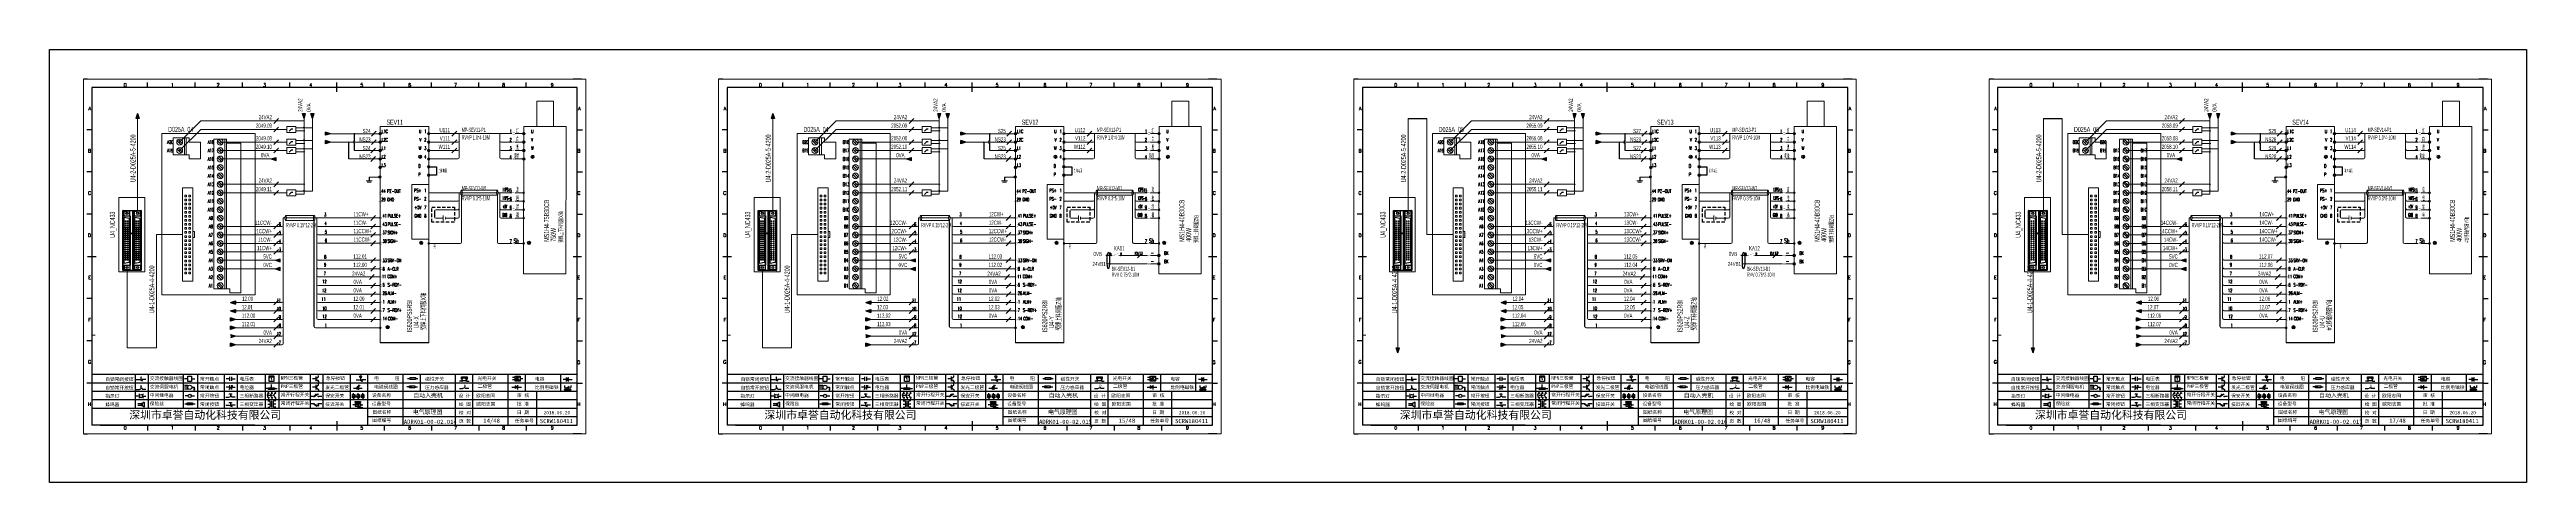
# Model space of a CAD drawing. Header units: millimetres. Extents: x 336 to 12810, y -1577 to 4105.
# Drawn here: x 8714 to 10178, y -364 to -108 of the extents above; entities that cross this region are included whole.
import ezdxf
from ezdxf.enums import TextEntityAlignment as Align

# ---------------------------------------------------------------- set-up
doc = ezdxf.new("R2010")
doc.units = ezdxf.units.MM
doc.linetypes.add('ACAD_ISO02W100', pattern=[15, 12, -3])
doc.linetypes.add('DASHED', pattern=[0.75, 0.5, -0.25])
for name, color, linetype in [('AE_BOR', 1, 'Continuous'), ('ELEMENT', 3, 'Continuous'), ('SYMS', 7, 'Continuous'), ('Z_OM_GAIKEI', 7, 'Continuous')]:
    doc.layers.add(name, color=color, linetype=linetype)
doc.layers.add('Dimension', color=3, linetype='Continuous', lineweight=13)
doc.styles.get("Standard").update_dxf_attribs({"font": ''})
doc.styles.add('WD', font='romans.shx', dxfattribs={"width": 0.8, "bigfont": 'gbcbig.shx'})
doc.styles.add('样式 8', font='arial.ttf', dxfattribs={"width": 0.6, "height": 2.5})
doc.styles.add('汉字', font='')
doc.styles.get('Standard').set_extended_font_data('SimSun')
doc.styles.get('汉字').set_extended_font_data('新宋体')

# ---------------------------------------------------------------- blocks, each defined once
blk = doc.blocks.new('磁性开关')
at = {"linetype": 'ByBlock'}
h = blk.add_hatch(dxfattribs=at)
h.set_pattern_fill('ANSI31', color=256, scale=0.1, style=0)
h.paths.add_polyline_path([(-1910.9, -776.7), (-1910.9, -775.3), (-1907.7, -775.3), (-1907.7, -776.7), (-1908.3, -776.7), (-1908.3, -775.8), (-1910.3, -775.8), (-1910.3, -776.7)])
for p, q in [((-1910.9, -776.7), (-1910.9, -775.3)), ((-1910.9, -775.3), (-1907.7, -775.3)), ((-1910.3, -776.7), (-1910.3, -775.8)), ((-1910.3, -775.8), (-1908.3, -775.8)), ((-1908.3, -776.7), (-1908.3, -775.8)), ((-1907.7, -775.3), (-1907.7, -776.7)), ((-1910.9, -777.8), (-1912.1, -777.8)), ((-1910.9, -776.7), (-1910.3, -776.7)), ((-1910.9, -777.4), (-1907.7, -777.4)), ((-1908.3, -776.7), (-1907.7, -776.7)), ((-1907.7, -777.8), (-1906.5, -777.8))]:
    blk.add_line(p, q, dxfattribs=at)
for centre in [(-1910.7, -777.8), (-1907.9, -777.8)]:
    blk.add_circle(centre, 0.225, dxfattribs=at)
blk = doc.blocks.new('*U6')
at = {"linetype": 'ByBlock'}
for p, q in [((-1911.9, -782.1), (-1910.1, -782.1)), ((-1910.1, -782.1), (-1908.2, -782.9)), ((-1909.2, -780.5), (-1909.2, -780.7)), ((-1909.2, -780.5), (-1908.9, -780.8)), ((-1909.2, -780.8), (-1909.2, -781.1)), ((-1909.2, -781.2), (-1909.2, -781.4)), ((-1909.2, -781.6), (-1909.2, -781.8)), ((-1909.2, -782), (-1909.2, -782.2)), ((-1909.2, -782.4), (-1909.2, -782.4)), ((-1908.5, -783.1), (-1908.5, -782.1)), ((-1906.3, -782.1), (-1908.5, -782.1))]:
    blk.add_line(p, q, dxfattribs=at)
blk = doc.blocks.new('*U8')
at = {"linetype": 'ByBlock'}
for p, q in [((-1908.9, -791.2), (-1909.2, -790.7)), ((-1909.2, -790.7), (-1909.2, -790.9)), ((-1911.9, -792.9), (-1910.1, -792.9)), ((-1910.1, -792.9), (-1908.2, -792.1)), ((-1909.2, -791.1), (-1909.2, -791.3)), ((-1909.2, -791.5), (-1909.2, -791.7)), ((-1909.2, -791.9), (-1909.2, -792.1)), ((-1909.2, -792.3), (-1909.2, -792.5)), ((-1906.3, -792.9), (-1908.5, -792.9))]:
    blk.add_line(p, q, dxfattribs=at)
blk = doc.blocks.new('蜂鸣器')
at = {"linetype": 'ByBlock'}
for p, q in [((-1908.8, -796.5), (-1911, -796.5)), ((-1908.8, -797.5), (-1911, -797.5)), ((-1908.3, -796.3), (-1908.8, -796.3)), ((-1908.8, -797.7), (-1908.8, -796.3)), ((-1908.3, -797.7), (-1908.8, -797.7)), ((-1907.2, -795.5), (-1908.3, -796.3)), ((-1908.3, -797.7), (-1908.3, -796.3)), ((-1907.2, -798.4), (-1908.3, -797.7)), ((-1907.2, -795.5), (-1907.2, -798.4))]:
    blk.add_line(p, q, dxfattribs=at)
blk = doc.blocks.new('指示灯')
at = {"linetype": 'ByBlock'}
for p, q in [((-1854.6, -775.6), (-1854, -776.2)), ((-1851.9, -775.6), (-1852.5, -776.2)), ((-1854.2, -776.9), (-1856.1, -776.9)), ((-1854.6, -778.2), (-1854, -777.6)), ((-1851.9, -778.2), (-1852.5, -777.6)), ((-1852.3, -776.9), (-1850.5, -776.9))]:
    blk.add_line(p, q, dxfattribs=at)
blk.add_circle((-1853.3, -776.9), 0.992, dxfattribs=at)
blk = doc.blocks.new('光电开关')
at = {"linetype": 'ByBlock'}
h = blk.add_hatch(dxfattribs=at)
h.set_pattern_fill('ANSI31', color=256, scale=0.01, style=0)
h.set_pattern_definition([(45, (0.172267, 0), (-0.0224506403, 0.0224506403), [])])
h.paths.add_polyline_path([(-1882.4, -776.3), (-1882.5, -775.9), (-1882.7, -776.1)])
h.paths.add_polyline_path([(-1882.9, -776.2), (-1882.4, -776.3), (-1882.7, -776.1)])
h.paths.add_polyline_path([(-1883.1, -776.9), (-1883.1, -776.5), (-1883.3, -776.6)])
h.paths.add_polyline_path([(-1883.5, -776.8), (-1883.1, -776.9), (-1883.3, -776.6)])
for p, q in [((-1884, -776), (-1885.6, -776)), ((-1880.9, -775.3), (-1884, -778.1)), ((-1883.8, -776.1), (-1883.1, -776.9)), ((-1883.1, -775.6), (-1882.4, -776.3)), ((-1882.5, -775.9), (-1882.9, -776.2)), ((-1882.4, -776.3), (-1882.5, -775.9)), ((-1884, -777.4), (-1885.6, -777.4)), ((-1883.1, -776.5), (-1883.5, -776.8)), ((-1883.1, -776.9), (-1883.5, -776.8)), ((-1883.1, -776.9), (-1883.1, -776.5)), ((-1882.4, -776.3), (-1882.9, -776.2)), ((-1882.8, -777.5), (-1882.2, -777.5)), ((-1882.2, -777.5), (-1882.2, -777.1)), ((-1882.2, -777.1), (-1881.8, -777.1)), ((-1881.8, -777.5), (-1881.8, -777.1)), ((-1881.2, -777.5), (-1881.8, -777.5)), ((-1879.4, -776.7), (-1880.9, -776.7))]:
    blk.add_line(p, q, dxfattribs=at)
blk.add_lwpolyline([(-1884, -775.3), (-1880.9, -775.3), (-1880.9, -778.1), (-1884, -778.1)], close=True, dxfattribs=at)
blk = doc.blocks.new('交流接触器线圈')
at = {"linetype": 'ByBlock'}
for p, q in [((-1880.8, -781.8), (-1882.9, -781.8)), ((-1878.7, -781.8), (-1876.7, -781.8))]:
    blk.add_line(p, q, dxfattribs=at)
blk.add_lwpolyline([(-1880.8, -780.3), (-1878.7, -780.3), (-1878.7, -783.3), (-1880.8, -783.3)], close=True, dxfattribs=at)
blk = doc.blocks.new('交流伺服电机')
at = {"linetype": 'ByBlock'}
for p, q in [((-1881, -785.7), (-1882.9, -785.7)), ((-1881, -786.8), (-1882.9, -786.8)), ((-1881, -787.9), (-1882.9, -787.9)), ((-1881, -785.7), (-1880.7, -786)), ((-1881, -787.9), (-1880.7, -787.7)), ((-1878.5, -786.8), (-1877.1, -786.8)), ((-1877.5, -787.7), (-1876.6, -787.7)), ((-1877.4, -788), (-1876.7, -788)), ((-1877.2, -788.3), (-1876.9, -788.3)), ((-1877.1, -786.8), (-1877.1, -787.7))]:
    blk.add_line(p, q, dxfattribs=at)
blk.add_circle((-1879.7, -786.8), 1.24, dxfattribs=at)
blk = doc.blocks.new('中间继电器')
at = {"linetype": 'ByBlock'}
for p, q in [((-1880.7, -791.9), (-1882.5, -791.9)), ((-1878.7, -791.9), (-1876.9, -791.9))]:
    blk.add_line(p, q, dxfattribs=at)
blk.add_circle((-1879.7, -791.9), 0.992, dxfattribs=at)
blk = doc.blocks.new('保险丝')
at = {"linetype": 'ByBlock'}
blk.add_line((-1882.7, -796.5), (-1876.5, -796.5), dxfattribs=at)
blk.add_lwpolyline([(-1881.2, -795.9), (-1878.1, -795.9), (-1878.1, -797.1), (-1881.2, -797.1)], close=True, dxfattribs=at)
blk = doc.blocks.new('常开按钮')
at = {"linetype": 'ByBlock'}
for p, q in [((-1911.9, -787.7), (-1910.1, -787.7)), ((-1910.1, -787.7), (-1908.2, -786.9)), ((-1909.9, -785.7), (-1908.6, -785.7)), ((-1909.9, -785.7), (-1909.9, -786.1)), ((-1909.2, -785.7), (-1909.2, -785.9)), ((-1909.2, -786.1), (-1909.2, -786.3)), ((-1909.2, -786.4), (-1909.2, -786.7)), ((-1909.2, -786.8), (-1909.2, -787.1)), ((-1909.2, -787.2), (-1909.2, -787.4)), ((-1908.6, -785.7), (-1908.6, -786.1)), ((-1906.3, -787.7), (-1908.5, -787.7))]:
    blk.add_line(p, q, dxfattribs=at)
blk = doc.blocks.new('常开触点')
at = {"linetype": 'ByBlock'}
for p, q in [((-1853.8, -781.8), (-1855.9, -781.8)), ((-1853.8, -783), (-1853.8, -780.6)), ((-1852.6, -783), (-1852.6, -780.6)), ((-1852.6, -781.8), (-1850.5, -781.8))]:
    blk.add_line(p, q, dxfattribs=at)
blk = doc.blocks.new('常闭触点')
at = {"linetype": 'ByBlock'}
for p, q in [((-1853.8, -786.8), (-1855.9, -786.8)), ((-1852, -785.7), (-1854.4, -788.1)), ((-1853.8, -788), (-1853.8, -785.6)), ((-1852.6, -788), (-1852.6, -785.6)), ((-1852.6, -786.8), (-1850.5, -786.8))]:
    blk.add_line(p, q, dxfattribs=at)
blk = doc.blocks.new('常闭按钮')
at = {"linetype": 'ByBlock'}
for p, q in [((-1856.1, -792.3), (-1854.3, -792.3)), ((-1854.3, -792.3), (-1852.4, -793.1)), ((-1854.1, -790.8), (-1852.8, -790.8)), ((-1854.1, -790.8), (-1854.1, -791.2)), ((-1853.4, -790.8), (-1853.4, -791)), ((-1853.4, -791.2), (-1853.4, -791.4)), ((-1853.4, -791.6), (-1853.4, -791.8)), ((-1853.4, -792), (-1853.4, -792.2)), ((-1853.4, -792.4), (-1853.4, -792.5)), ((-1852.8, -790.8), (-1852.8, -791.2)), ((-1850.5, -792.3), (-1852.7, -792.3)), ((-1852.7, -792.3), (-1852.7, -793.4))]:
    blk.add_line(p, q, dxfattribs=at)
blk = doc.blocks.new('电磁阀线圈')
at = {"linetype": 'ByBlock'}
for p, q in [((-1854.6, -796.5), (-1856.2, -796.5)), ((-1854.6, -795.9), (-1853.7, -797.2)), ((-1853.7, -795.9), (-1854.6, -797.2)), ((-1853.7, -795.9), (-1853.7, -797.2)), ((-1851.5, -796.5), (-1850, -796.5))]:
    blk.add_line(p, q, dxfattribs=at)
blk.add_lwpolyline([(-1854.6, -795.9), (-1851.5, -795.9), (-1851.5, -797.2), (-1854.6, -797.2)], close=True, dxfattribs=at)
blk = doc.blocks.new('电压表')
at = {"linetype": 'ByBlock'}
for p, q in [((-1814.8, -780.7), (-1814.9, -781.1)), ((-1814.6, -781), (-1814.9, -781.1)), ((-1814.8, -780.7), (-1814.5, -782.3)), ((-1814.8, -780.7), (-1814.6, -781))]:
    blk.add_line(p, q, dxfattribs=at)
blk.add_lwpolyline([(-1815.8, -780.3), (-1813.1, -780.3), (-1813.1, -783.5), (-1815.8, -783.5)], close=True, dxfattribs=at)
blk.add_arc((-1814.5, -782.3), 1.56, 46.8313, 133.1687, dxfattribs=at)
at = {"linetype": 'ByBlock', "insert": (-1814.7, -782.4), "char_height": 0.75, "width": 0.677, "attachment_point": 1}
blk.add_mtext('V', dxfattribs=at)
blk = doc.blocks.new('电位器')
at = {"linetype": 'ByBlock'}
for p, q in [((-1816.2, -787.8), (-1817.8, -787.8)), ((-1814.4, -787.3), (-1814.6, -787)), ((-1814.6, -787), (-1814.3, -787)), ((-1814.4, -787.3), (-1814.4, -785.4)), ((-1814.4, -787.3), (-1814.3, -787)), ((-1812.7, -787.8), (-1811.1, -787.8))]:
    blk.add_line(p, q, dxfattribs=at)
blk.add_lwpolyline([(-1816.2, -787.3), (-1812.7, -787.3), (-1812.7, -788.2), (-1816.2, -788.2)], close=True, dxfattribs=at)
blk = doc.blocks.new('三相断路器')
at = {"linetype": 'ByBlock'}
for p, q in [((-1816.2, -790.3), (-1816.2, -789.7)), ((-1814.2, -790.3), (-1814.2, -789.7)), ((-1812.2, -790.3), (-1812.2, -789.7)), ((-1817.1, -791.7), (-1816.7, -791.7)), ((-1816.4, -791.7), (-1816, -791.7)), ((-1816.2, -793.2), (-1816.2, -793.8)), ((-1815.8, -791.7), (-1815.3, -791.7)), ((-1815.1, -791.7), (-1814.7, -791.7)), ((-1814.4, -791.7), (-1814, -791.7)), ((-1814.2, -793.2), (-1814.2, -793.8)), ((-1813.7, -791.7), (-1813.3, -791.7)), ((-1812.2, -793.2), (-1812.2, -793.8))]:
    blk.add_line(p, q, dxfattribs=at)
for centre in [(-1816.2, -790.5), (-1814.2, -790.5), (-1812.2, -790.5), (-1816.2, -793), (-1814.2, -793), (-1812.2, -793)]:
    blk.add_circle(centre, 0.219, dxfattribs=at)
for centre in [(-1815.8, -791.7), (-1813.8, -791.7), (-1811.8, -791.7)]:
    blk.add_arc(centre, 1.32, 115.5791, 244.4209, dxfattribs=at)
blk = doc.blocks.new('三相变压器')
at = {"linetype": 'ByBlock'}
for p, q in [((-1816.7, -795), (-1815.4, -795)), ((-1816.7, -796.9), (-1815.4, -796.9)), ((-1816.7, -798.7), (-1815.4, -798.7)), ((-1815.4, -795), (-1815.4, -795.2)), ((-1815.4, -798.7), (-1815.4, -798.5)), ((-1814.3, -798.7), (-1814.3, -795)), ((-1812, -795), (-1813.3, -795)), ((-1813.3, -795), (-1813.3, -795.2)), ((-1812, -796.9), (-1813.3, -796.9)), ((-1813.3, -798.7), (-1813.3, -798.5)), ((-1812, -798.7), (-1813.3, -798.7))]:
    blk.add_line(p, q, dxfattribs=at)
for centre, start, end in [((-1815.4, -795.5), 270, 90), ((-1815.4, -796.1), 270, 90), ((-1815.4, -796.6), 270, 90), ((-1815.4, -797.1), 270, 90), ((-1815.4, -797.7), 270, 90), ((-1815.4, -798.2), 270, 90), ((-1813.3, -795.5), 90, 270), ((-1813.3, -796.1), 90, 270), ((-1813.3, -796.6), 90, 270), ((-1813.3, -797.1), 90, 270), ((-1813.3, -797.7), 90, 270), ((-1813.3, -798.2), 90, 270)]:
    blk.add_arc(centre, 0.271, start, end, dxfattribs=at)
blk = doc.blocks.new('压力感应器')
at = {"linetype": 'ByBlock'}
for p, q in [((-1817.4, -777.7), (-1815.6, -777.7)), ((-1815.6, -777.7), (-1813.7, -776.9)), ((-1811.8, -777.7), (-1814, -777.7))]:
    blk.add_line(p, q, dxfattribs=at)
at = {"linetype": 'ByBlock', "insert": (-1814.6, -775.5), "char_height": 1.68, "width": 1.224, "attachment_point": 1}
blk.add_mtext('{\\fNSimSun|b0|i0|c134|p49;P}', dxfattribs=at)
blk = doc.blocks.new('二极管')
at = {"linetype": 'ByBlock'}
for p, q in [((-1784, -776.8), (-1785.7, -775.9)), ((-1785.7, -775.9), (-1785.7, -777.6)), ((-1784, -778), (-1784, -775.6)), ((-1787.5, -776.8), (-1781.9, -776.8)), ((-1784, -776.8), (-1785.7, -777.6))]:
    blk.add_line(p, q, dxfattribs=at)
blk = doc.blocks.new('NPN三极管')
at = {"linetype": 'ByBlock'}
for p, q in [((-1785.7, -782), (-1787.8, -782)), ((-1785.7, -780.6), (-1785.7, -783.3)), ((-1785.7, -781.8), (-1784.1, -780.7)), ((-1785.7, -782.1), (-1784.1, -783.3)), ((-1784.4, -782.7), (-1784.7, -783.2)), ((-1784.1, -783.3), (-1784.7, -783.2)), ((-1784.1, -783.3), (-1784.4, -782.7)), ((-1784.1, -780.7), (-1784.1, -780)), ((-1784.1, -783.3), (-1784.1, -784))]:
    blk.add_line(p, q, dxfattribs=at)
blk = doc.blocks.new('PNP三极管')
at = {"linetype": 'ByBlock'}
for p, q in [((-1784.9, -786.7), (-1787, -786.7)), ((-1784.9, -785.4), (-1784.9, -788.1)), ((-1784.9, -786.6), (-1783.3, -785.4)), ((-1784.9, -786.9), (-1783.3, -788)), ((-1784.9, -786.9), (-1784.3, -787)), ((-1784.9, -786.9), (-1784.6, -787.4)), ((-1784.3, -787), (-1784.6, -787.4)), ((-1783.3, -785.4), (-1783.3, -784.7)), ((-1783.3, -788), (-1783.3, -788.7))]:
    blk.add_line(p, q, dxfattribs=at)
blk = doc.blocks.new('常开行程开关')
at = {"linetype": 'ByBlock'}
for p, q in [((-1785.9, -792.2), (-1784.5, -790.6)), ((-1785.9, -792.2), (-1783.4, -790.7)), ((-1784.5, -790.6), (-1784.2, -791.2)), ((-1786.3, -792.3), (-1788, -792.3)), ((-1781.5, -792.3), (-1783.2, -792.3))]:
    blk.add_line(p, q, dxfattribs=at)
for centre in [(-1786.1, -792.3), (-1783.4, -792.3)]:
    blk.add_circle(centre, 0.219, dxfattribs=at)
blk = doc.blocks.new('常闭行程开关')
at = {"linetype": 'ByBlock'}
for p, q in [((-1786.3, -796.6), (-1788.1, -796.6)), ((-1785.9, -796.7), (-1783.2, -797.7)), ((-1785.9, -796.7), (-1784.3, -798)), ((-1784.3, -798), (-1784.1, -797.4)), ((-1783.5, -796.8), (-1783.5, -797.8)), ((-1781.5, -796.6), (-1783.3, -796.6))]:
    blk.add_line(p, q, dxfattribs=at)
for centre in [(-1786.1, -796.6), (-1783.5, -796.6)]:
    blk.add_circle(centre, 0.219, dxfattribs=at)
blk = doc.blocks.new('电容')
at = {"linetype": 'ByBlock'}
for p, q in [((-1756.1, -781.8), (-1758.1, -781.8)), ((-1756.1, -783), (-1756.1, -780.6)), ((-1754.9, -780.8), (-1756.1, -781.5)), ((-1754.9, -781.4), (-1756.1, -782.2)), ((-1754.9, -782), (-1756.1, -782.7)), ((-1754.9, -783), (-1754.9, -780.6)), ((-1754.9, -781.8), (-1752.8, -781.8))]:
    blk.add_line(p, q, dxfattribs=at)
blk = doc.blocks.new('发光二极管')
at = {"linetype": 'ByBlock'}
for p, q in [((-1758, -786.8), (-1752.9, -786.8)), ((-1754.8, -786.8), (-1756, -786.2)), ((-1756, -786.2), (-1756, -787.4)), ((-1754.8, -786.8), (-1756, -787.4)), ((-1755.8, -785.9), (-1754.9, -785.1)), ((-1754.9, -785.1), (-1755.2, -785.2)), ((-1755.2, -785.2), (-1755, -785.4)), ((-1755.1, -785.9), (-1754.2, -785.1)), ((-1754.9, -785.1), (-1755, -785.4)), ((-1754.8, -787.6), (-1754.8, -785.9)), ((-1754.2, -785.1), (-1754.5, -785.2)), ((-1754.5, -785.2), (-1754.3, -785.4)), ((-1754.2, -785.1), (-1754.3, -785.4))]:
    blk.add_line(p, q, dxfattribs=at)
blk = doc.blocks.new('比例电磁阀')
at = {"linetype": 'ByBlock'}
for p, q in [((-1757.3, -775.4), (-1757.3, -776.7)), ((-1754.5, -776), (-1756.3, -777.4)), ((-1753.6, -775.4), (-1753.6, -776.7)), ((-1757.3, -776.7), (-1757.1, -776.7)), ((-1753.6, -777.7), (-1757.3, -777.7)), ((-1757.3, -778.1), (-1757.3, -777.7)), ((-1753.6, -778.1), (-1757.3, -778.1)), ((-1756.3, -777.4), (-1756.2, -777.3)), ((-1756.3, -777.4), (-1756.1, -777.4)), ((-1756.1, -777.4), (-1756.2, -777.3)), ((-1753.6, -776.7), (-1753.8, -776.7)), ((-1753.6, -777.7), (-1753.6, -778.1))]:
    blk.add_line(p, q, dxfattribs=at)
for centre in [(-1756.8, -776.7), (-1756.2, -776.7), (-1755.7, -776.7), (-1755.2, -776.7), (-1754.6, -776.7), (-1754.1, -776.7)]:
    blk.add_arc(centre, 0.271, 180, 0, dxfattribs=at)
blk = doc.blocks.new('保安开关')
at = {"linetype": 'ByBlock'}
for p, q in [((-1758, -790.8), (-1758, -790)), ((-1755.2, -790.8), (-1755.2, -790)), ((-1752.4, -790.8), (-1752.4, -790)), ((-1757.3, -790.8), (-1758.6, -792.8)), ((-1758, -792.8), (-1758, -793.6)), ((-1757.3, -791.8), (-1756.7, -791.8)), ((-1756.4, -791.8), (-1755.9, -791.8)), ((-1754.5, -790.8), (-1755.8, -792.8)), ((-1755.2, -792.8), (-1755.2, -793.6)), ((-1754.5, -791.8), (-1754.1, -791.8)), ((-1753.7, -791.8), (-1753.1, -791.8)), ((-1751.8, -790.8), (-1753, -792.8)), ((-1752.4, -792.8), (-1752.4, -793.6))]:
    blk.add_line(p, q, dxfattribs=at)
for points in [[(-1758.6, -790.8), (-1757.3, -790.8), (-1757.3, -792.8), (-1758.6, -792.8)], [(-1755.8, -790.8), (-1754.5, -790.8), (-1754.5, -792.8), (-1755.8, -792.8)], [(-1753, -790.8), (-1751.8, -790.8), (-1751.8, -792.8), (-1753, -792.8)]]:
    blk.add_lwpolyline(points, close=True, dxfattribs=at)
blk = doc.blocks.new('接近开关')
at = {"linetype": 'ByBlock'}
h = blk.add_hatch(dxfattribs=at)
h.set_pattern_fill('ANSI31', color=256, scale=0.01, style=0)
h.set_pattern_definition([(45, (-89.131516, -30.795668), (-0.0224506403, 0.0224506403), [])])
h.paths.add_polyline_path([(-1517, -1123.3), (-1517, -1122.8), (-1513.8, -1122.8), (-1513.8, -1123.3)])
for p, q in [((-1517.2, -1124.7), (-1518.4, -1124.7)), ((-1517, -1123.3), (-1517, -1122.8)), ((-1517, -1122.8), (-1513.8, -1122.8)), ((-1517, -1123.3), (-1513.8, -1123.3)), ((-1517, -1123.9), (-1513.8, -1123.9)), ((-1517, -1123.9), (-1517, -1125.5)), ((-1517, -1125.5), (-1513.8, -1125.5)), ((-1515.9, -1124.7), (-1516.4, -1124.7)), ((-1515.1, -1124.3), (-1515.9, -1124.7)), ((-1515.1, -1125.1), (-1515.9, -1124.7)), ((-1515.4, -1125.7), (-1515.4, -1126.4)), ((-1515.4, -1126.4), (-1512.4, -1126.4)), ((-1515.3, -1124.5), (-1515.2, -1124.5)), ((-1515.3, -1124.5), (-1515.3, -1124.6)), ((-1515.3, -1124.9), (-1515.2, -1124.9)), ((-1515.1, -1124.3), (-1515.1, -1125.1)), ((-1515.1, -1124.5), (-1514.6, -1124.5)), ((-1515.1, -1124.9), (-1514.6, -1124.9)), ((-1513.8, -1122.8), (-1513.8, -1123.3)), ((-1513.8, -1123.9), (-1513.8, -1125.5)), ((-1513.5, -1124.7), (-1512.4, -1124.7))]:
    blk.add_line(p, q, dxfattribs=at)
for centre in [(-1517, -1124.7), (-1515.4, -1125.5), (-1513.8, -1124.7)]:
    blk.add_circle(centre, 0.225, dxfattribs=at)
blk = doc.blocks.new('电阻')
at = {"linetype": 'ByBlock'}
for p, q in [((-3.1, 0), (-1.6, 0)), ((1.6, 0), (3.1, 0))]:
    blk.add_line(p, q, dxfattribs=at)
blk.add_lwpolyline([(-1.6, 0.6), (1.6, 0.6), (1.6, -0.6), (-1.6, -0.6)], close=True, dxfattribs=at)
blk = doc.blocks.new('急停按钮')
at = {"linetype": 'ByBlock'}
for p, q in [((-1.9, 0), (0, 0)), ((0, 0), (1.9, -0.8)), ((0.1, 1.5), (1.6, 1.5)), ((0.8, 1.5), (0.8, 1.2)), ((0.8, 1.1), (0.8, 0.9)), ((0.8, 0.7), (0.8, 0.5)), ((0.8, 0.3), (0.8, 0.1)), ((3.8, 0), (1.5, 0)), ((1.5, 0), (1.5, -1.2)), ((0.8, -0.1), (0.8, -0.2))]:
    blk.add_line(p, q, dxfattribs=at)
blk.add_arc((0.8, 1.5), 0.774, 0, 180)
blk = doc.blocks.new('电控横A4')
for p, q in [((292, -5), (5, -5)), ((5, -5), (5, -205)), ((292, -205), (292, -5)), ((10, -205), (289.5, -205)), ((130.8, -205), (190.8, -205)), ((190.8, -205), (259.5, -205))]:
    blk.add_line(p, q)
at = {"lineweight": 9, "ltscale": 0.1}
for p, q in [((5, -151.6), (7, -151.6)), ((101.3, -205), (130.8, -205)), ((129.4, -205), (129.4, -205)), ((129.4, -205), (129.4, -205)), ((129.4, -205), (129.4, -205)), ((129.4, -205), (129.4, -205))]:
    blk.add_line(p, q, dxfattribs=at)
at = {"linetype": 'ByBlock'}
for p, q in [((292, -175), (5, -175)), ((292, -180), (5, -180)), ((292, -185), (5, -185)), ((292, -190), (5, -190)), ((292, -195), (5, -195)), ((292, -200), (168, -200))]:
    blk.add_line(p, q, dxfattribs=at)
at = {"color": 0, "lineweight": -2}
for p, q in [((30.6, -175), (30.6, -195)), ((38.3, -175), (38.3, -195)), ((59, -175), (59, -195)), ((67.4, -175), (67.4, -195)), ((83.3, -175), (83.3, -195)), ((90.9, -175), (90.9, -195)), ((107.4, -175), (107.4, -195)), ((115.5, -175), (115.5, -195)), ((134.1, -175), (134.1, -195)), ((141.5, -175), (141.5, -195)), ((157.8, -175), (157.8, -195)), ((168, -175), (168, -204.9)), ((188.8, -175), (188.8, -185)), ((199.1, -175), (199.1, -185)), ((219.9, -175), (219.9, -185)), ((230.1, -175), (230.1, -185)), ((250.9, -175), (250.9, -185)), ((261.2, -175), (261.2, -185)), ((282, -175), (282, -185)), ((188.8, -185), (188.8, -204.9)), ((219.9, -185), (219.9, -205)), ((230.1, -185), (230.1, -205)), ((250.9, -185), (250.9, -205)), ((267.8, -185), (267.8, -205))]:
    blk.add_line(p, q, dxfattribs=at)
at = {"color": 0, "ltscale": 2}
for p, q in [((292, -205), (292, -183.6)), ((101.3, -205), (5, -205)), ((259.5, -205), (289.5, -205)), ((259.5, -205), (292, -205))]:
    blk.add_line(p, q, dxfattribs=at)
at = {"layer": 'AE_BOR', "lineweight": 30}
for p, q in [((2.5, 0), (0, 0)), ((294.5, 0), (289.5, 0)), ((0, -210), (2.5, -210)), ((294.5, -210), (289.5, -210))]:
    blk.add_line(p, q, dxfattribs=at)
at = {"layer": 'AE_BOR', "color": 1, "lineweight": 15}
for p, q in [((0, 0), (297, 0)), ((0, -210), (0, 0)), ((297, 0), (297, -210)), ((297, -210), (0, -210))]:
    blk.add_line(p, q, dxfattribs=at)
at = {"layer": 'AE_BOR'}
for p, q in [((38, -5), (38, -2)), ((66, -5), (66, -2)), ((94, -5), (94, -2)), ((122, -5), (122, -2)), ((149.8, -5), (149.8, -2)), ((177.8, -5), (177.8, -2)), ((205.8, -5), (205.8, -2)), ((233.8, -5), (233.8, -2)), ((261.8, -5), (261.8, -2)), ((5, -30), (2, -30)), ((292, -30), (295, -30)), ((5, -55), (2, -55)), ((292, -55), (295, -55)), ((5, -80), (2, -80)), ((292, -80), (295, -80)), ((5, -130), (2, -130)), ((292, -130), (295, -130)), ((5, -155), (2, -155)), ((292, -155), (295, -155)), ((5, -180), (2, -180)), ((292, -180), (295, -180)), ((38, -205), (38, -208)), ((66, -205), (66, -208)), ((94, -205), (94, -208)), ((122, -205), (122, -208)), ((149.8, -205), (149.8, -208)), ((177.8, -205), (177.8, -208)), ((205.8, -205), (205.8, -208)), ((233.8, -205), (233.8, -208)), ((261.8, -205), (261.8, -208))]:
    blk.add_line(p, q, dxfattribs=at)
at = {"layer": 'AE_BOR', "color": 2, "lineweight": 30}
for p, q in [((149.8, -7.5), (149.8, -2.5)), ((2.5, -105), (7.5, -105)), ((289.5, -105), (294.5, -105)), ((149.8, -202.5), (149.8, -207.5)), ((149.8, -205), (149.8, -207.5))]:
    blk.add_line(p, q, dxfattribs=at)
at = {"linetype": 'ByBlock'}
for name, p in [('NPN三极管', (1923.2, 604.5)), ('*U6', (1943.2, 604.2)), ('*U8', (1943.2, 609.2)), ('指示灯', (1887.4, 589.2)), ('交流接触器线圈', (1942.6, 604.3)), ('交流伺服电机', (1942.6, 604.3)), ('中间继电器', (1942.6, 604.3)), ('常开按钮', (1996.1, 599.3)), ('常开触点', (1940.3, 604.3)), ('常闭触点', (1940.3, 604.3)), ('电位器', (1925.7, 604.5)), ('三相断路器', (1925.7, 604.5)), ('电压表', (1925.7, 604.5)), ('常开行程开关', (1922.4, 604.3)), ('PNP三极管', (1922.4, 604.3)), ('保安开关', (1917.7, 604)), ('发光二极管', (1917.7, 603.7)), ('电磁阀线圈', (2047.5, 614.3)), ('压力感应器', (2039.7, 594.5)), ('磁性开关', (2134.5, 599)), ('二极管', (2040.9, 594.3)), ('光电开关', (2139.2, 599.3)), ('电容', (2041.7, 604)), ('比例电磁阀', (2041.7, 594)), ('蜂鸣器', (1943.2, 604.2)), ('保险丝', (1942.6, 604.3)), ('常闭按钮', (1940.3, 599.3)), ('三相变压器', (1925.7, 604.5)), ('常闭行程开关', (1922.4, 604.3)), ('接近开关', (1677.7, 931.9))]:
    blk.add_blockref(name, p, dxfattribs=at)
for name, p in [('急停按钮', (163.1, -178)), ('电阻', (194.7, -177.2))]:
    blk.add_blockref(name, p)
at = {"char_height": 2, "attachment_point": 1, "style": '汉字'}
for s, insert in [('{\\fKaiTi_GB2312|b0|i0|c134|p49;NPN三极管}', (116.7, -175.9)), ('{\\fKaiTi_GB2312|b0|i0|c134|p49;指示灯}', (12.9, -186.7)), ('{\\fKaiTi_GB2312|b0|i0|c134|p49;自锁常闭按钮}', (12.9, -176.7)), ('{\\fKaiTi_GB2312|b0|i0|c134|p49;自锁常开按钮}', (12.9, -181.7)), ('{\\fKaiTi_GB2312|b0|i0|c134|p49;交流接触器线圈}', (39.3, -176.2)), ('{\\fKaiTi_GB2312|b0|i0|c134|p49;交流伺服电机}', (39.3, -181.2)), ('{\\fKaiTi_GB2312|b0|i0|c134|p49;中间继电器}', (39.3, -186.2)), ('{\\fKaiTi_GB2312|b0|i0|c134|p49;常开触点}', (69, -176.5)), ('{\\fKaiTi_GB2312|b0|i0|c134|p49;常闭触点}', (69, -181.5)), ('{\\fKaiTi_GB2312|b0|i0|c134|p49;常开按钮}', (69, -186.5)), ('{\\fKaiTi_GB2312|b0|i0|c134|p49;三相断路器}', (92.4, -186.5)), ('{\\fKaiTi_GB2312|b0|i0|c134|p49;电压表}', (92.4, -176.5)), ('{\\fKaiTi_GB2312|b0|i0|c134|p49;电位器}', (92.4, -181.5)), ('{\\fKaiTi_GB2312|b0|i0|c134|p49;PNP三极管}', (116.7, -180.9)), ('{\\fKaiTi_GB2312|b0|i0|c134|p49;常开行程开关}', (116.7, -185.9)), ('{\\fKaiTi_GB2312|b0|i0|c134|p49;发光二极管}', (143, -181.5)), ('{\\fKaiTi_GB2312|b0|i0|c134|p49;保安开关}', (143, -186.5)), ('{\\fKaiTi_GB2312|b0|i0|c134|p49;急停按钮}', (143.4, -176.1)), ('设备名称', (170.7, -186.2)), ('{\\fKaiTi_GB2312|b0|i0|c134|p49;电      阻}', (171.9, -176.2)), ('{\\fKaiTi_GB2312|b0|i0|c134|p49;电磁阀线圈}', (171.9, -181.2)), ('{\\fKaiTi_GB2312|b0|i0|c134|p49;磁性开关}', (202.1, -176.5)), ('{\\fKaiTi_GB2312|b0|i0|c134|p49;压力感应器}', (202, -181.5)), ('{\\fKaiTi_GB2312|b0|i0|c134|p0;设 计}', (221.7, -186.5)), ('{\\fKaiTi_GB2312|b0|i0|c134|p49;光电开关}', (233, -176.2)), ('{\\fKaiTi_GB2312|b0|i0|c134|p49;二极管}', (233.2, -180.9)), ('{\\fKaiTi_GB2312|b0|i0|c134|p0;审 核}', (256.4, -186.3)), ('{\\fKaiTi_GB2312|b0|i0|c134|p49;比例电磁铁}', (267, -181.5)), ('{\\fKaiTi_GB2312|b0|i0|c134|p49;电容}', (267, -176.5)), ('{\\fKaiTi_GB2312|b0|i0|c134|p49;蜂鸣器}', (12.9, -191.7)), ('{\\fKaiTi_GB2312|b0|i0|c134|p49;保险丝}', (39.3, -191.2)), ('{\\fKaiTi_GB2312|b0|i0|c134|p49;常闭按钮}', (69, -191.5)), ('{\\fKaiTi_GB2312|b0|i0|c134|p49;三相变压器}', (92.4, -191.5)), ('{\\fKaiTi_GB2312|b0|i0|c134|p49;常闭行程开关}', (116.7, -190.9)), ('{\\fKaiTi_GB2312|b0|i0|c134|p49;接近开关}', (143, -191.5)), ('设备型号', (170.6, -191.2)), ('图纸编号', (170.8, -201)), ('图纸名称', (170.9, -196.2)), ('{\\fKaiTi_GB2312|b0|i0|c134|p0;绘 图}', (222, -191.5)), ('{\\fKaiTi_GB2312|b0|i0|c134|p0;校 对}', (222, -196.5)), ('{\\fKaiTi_GB2312|b0|i0|c134|p0;页 数}', (222, -201.5)), ('任务单号', (255.1, -201.3)), ('{\\fKaiTi_GB2312|b0|i0|c134|p0;批 准}', (256.3, -191.3)), ('{\\fKaiTi_GB2312|b0|i0|c134|p0;日 期}', (256.3, -196.3))]:
    blk.add_mtext(s, dxfattribs=dict(at, insert=insert))
at = {"color": 0, "lineweight": -2, "insert": (27.1, -196.5), "char_height": 4.706, "width": 96.114, "attachment_point": 1}
blk.add_mtext('深圳市卓誉自动化科技有限公司', dxfattribs=at)
at = {"insert": (272.1, -196.5), "char_height": 2, "width": 60.254, "attachment_point": 1}
blk.add_mtext('{\\fKaiTi_GB2312|b0|i0|c134|p49;2018.06.20}', dxfattribs=at)
at = {"layer": 'AE_BOR', "style": 'WD'}
for s, p in [('0', (24.7, -4.5)), ('1', (52.6, -4.5)), ('2', (79.7, -4.5)), ('3', (107.1, -4.5)), ('4', (134.4, -4.5)), ('5', (164.6, -4.5)), ('6', (192.9, -4.5)), ('7', (220, -4.5)), ('8', (248.4, -4.5)), ('9', (277.2, -4.5)), ('0', (24.7, -207.5)), ('1', (52.6, -207.5)), ('2', (79.7, -207.5)), ('3', (107.1, -207.5)), ('4', (134.4, -207.5)), ('5', (164.6, -207.5)), ('6', (192.9, -207.5)), ('7', (220, -207.5)), ('8', (248.4, -207.5)), ('9', (277.2, -207.5))]:
    blk.add_text(s, height=2, dxfattribs=at).set_placement(p, align=Align.CENTER)
for s, p in [('A', (4.5, -17.5)), ('A', (294, -17.5)), ('B', (4.5, -42.5)), ('B', (293.8, -42.5)), ('C', (4.5, -67.5)), ('C', (293.9, -67.5)), ('D', (4.5, -92.5)), ('D', (293.8, -92.5)), ('E', (4.5, -117.5)), ('E', (293.7, -117.5)), ('F', (4.5, -142.5)), ('F', (293.7, -142.5)), ('F', (293.7, -142.5)), ('G', (4.5, -167.5)), ('G', (293.7, -167.7)), ('H', (4.5, -192.5)), ('H', (293.8, -192.5))]:
    blk.add_text(s, height=2, dxfattribs=at).set_placement(p, align=Align.MIDDLE_RIGHT)
blk = doc.blocks.new('WDDOT')
blk.add_hatch(color=256).paths.add_polyline_path([(0.5, 0, 1), (-0.5, 0, 1)])
blk.add_circle((0, 0), 0.5)
blk = doc.blocks.new('$element$00000498')
at = {"const_width": 0.0233}
for points in [[(0, 0), (0, -0.25)], [(-0.25, -0.2), (0, -0.75)], [(0, -0.75), (0, -1)]]:
    blk.add_lwpolyline(points, dxfattribs=at)
at = {"flags": 9}
blk.add_attdef('S', (0, 0), '', height=0.00000667, dxfattribs=at)
blk = doc.blocks.new('H_KA_NO')
at = {"lineweight": 0}
for centre in [(0.2, 0), (5.6, 0)]:
    blk.add_circle(centre, 0.2, dxfattribs=at)
at = {"layer": 'ELEMENT', "color": 1, "xscale": 5, "yscale": 5, "zscale": 5, "rotation": 270}
blk.add_blockref('$element$00000498', (5.4, 0), dxfattribs=at)
at = {"lineweight": 0, "style": 'WD', "width": 0.8}
blk.add_attdef('端子号', text='', height=1, dxfattribs=at).set_placement((0.2, 0.5), align=Align.RIGHT)
blk.add_attdef('端子号', (5.6, 0.5), '', height=1, dxfattribs=at)

msp = doc.modelspace()

# ---------------------------------------------------------------- hatches: boundary and pattern name
for points in [[(8765.089, -148.794), (8766.024, -145.876), (8766.959, -148.794)], [(8863.506, -145.917), (8864.441, -148.836), (8865.376, -145.917)], [(8868.506, -145.917), (8869.441, -148.836), (8870.376, -145.917)], [(9140.66, -148.794), (9141.596, -145.876), (9142.531, -148.794)], [(9239.077, -145.917), (9240.012, -148.836), (9240.948, -145.917)], [(9244.077, -145.917), (9245.012, -148.836), (9245.948, -145.917)], [(9614.649, -145.917), (9615.584, -148.836), (9616.519, -145.917)], [(9619.649, -145.917), (9620.584, -148.836), (9621.519, -145.917)], [(9990.221, -145.917), (9991.156, -148.836), (9992.091, -145.917)], [(9995.221, -145.917), (9996.156, -148.836), (9997.091, -145.917)], [(8864.637, -156.164, 1), (8864.244, -156.164, 1)], [(8877.157, -158.756), (8877.157, -156.886), (8880.076, -157.821)], [(9240.209, -156.164, 1), (9239.816, -156.164, 1)], [(9252.729, -158.756), (9252.729, -156.886), (9255.647, -157.821)], [(9615.781, -156.164, 1), (9615.388, -156.164, 1)], [(9628.301, -158.756), (9628.301, -156.886), (9631.219, -157.821)], [(9991.352, -156.164, 1), (9990.959, -156.164, 1)], [(10003.872, -158.756), (10003.872, -156.886), (10006.791, -157.821)], [(8845.004, -172.804), (8847.922, -173.739), (8847.922, -171.869)], [(8864.637, -163.664, 1), (8864.244, -163.664, 1)], [(8864.637, -168.664, 1), (8864.244, -168.664, 1)], [(8877.157, -163.756), (8877.157, -161.886), (8880.076, -162.821)], [(9220.576, -172.804), (9223.494, -173.739), (9223.494, -171.869)], [(9240.209, -163.664, 1), (9239.816, -163.664, 1)], [(9240.209, -168.664, 1), (9239.816, -168.664, 1)], [(9252.729, -163.756), (9252.729, -161.886), (9255.647, -162.821)], [(9596.147, -172.804), (9599.066, -173.739), (9599.066, -171.869)], [(9615.781, -163.664, 1), (9615.388, -163.664, 1)], [(9615.781, -168.664, 1), (9615.388, -168.664, 1)], [(9628.301, -163.756), (9628.301, -161.886), (9631.219, -162.821)], [(9971.719, -172.804), (9974.638, -173.739), (9974.638, -171.869)], [(9991.352, -163.664, 1), (9990.959, -163.664, 1)], [(9991.352, -168.664, 1), (9990.959, -168.664, 1)], [(10003.872, -163.756), (10003.872, -161.886), (10006.791, -162.821)], [(8864.637, -187.804, 1), (8864.244, -187.804, 1)], [(9240.209, -187.804, 1), (9239.816, -187.804, 1)], [(9615.781, -187.804, 1), (9615.388, -187.804, 1)], [(9991.352, -187.804, 1), (9990.959, -187.804, 1)], [(8847.504, -232.804), (8850.422, -233.739), (8850.422, -231.869)], [(9223.076, -232.804), (9225.994, -233.739), (9225.994, -231.869)], [(9598.647, -232.804), (9601.566, -233.739), (9601.566, -231.869)], [(9974.219, -232.804), (9977.138, -233.739), (9977.138, -231.869)], [(8847.504, -237.804), (8850.422, -238.739), (8850.422, -236.869)], [(9223.076, -237.804), (9225.994, -238.739), (9225.994, -236.869)], [(9598.647, -237.804), (9601.566, -238.739), (9601.566, -236.869)], [(9974.219, -237.804), (9977.138, -238.739), (9977.138, -236.869)], [(8820.973, -257.808), (8823.891, -258.743), (8823.891, -256.873)], [(8820.973, -262.804), (8823.891, -263.739), (8823.891, -261.869)], [(9196.544, -257.808), (9199.463, -258.743), (9199.463, -256.873)], [(9196.544, -262.804), (9199.463, -263.739), (9199.463, -261.869)], [(9572.116, -257.808), (9575.034, -258.743), (9575.034, -256.873)], [(9572.116, -262.804), (9575.034, -263.739), (9575.034, -261.869)], [(9947.688, -257.808), (9950.606, -258.743), (9950.606, -256.873)], [(9947.688, -262.804), (9950.606, -263.739), (9950.606, -261.869)], [(8820.973, -266.865), (8823.891, -267.8), (8820.973, -268.735)], [(8820.973, -273.735), (8820.973, -271.865), (8823.891, -272.8)], [(8823.891, -277.8), (8820.973, -278.735), (8820.973, -276.865)], [(9196.544, -268.735), (9196.544, -266.865), (9199.463, -267.8)], [(9196.544, -271.865), (9199.463, -272.8), (9196.544, -273.735)], [(9199.463, -277.8), (9196.544, -278.735), (9196.544, -276.865)], [(9572.116, -268.735), (9572.116, -266.865), (9575.034, -267.8)], [(9572.116, -271.865), (9575.034, -272.8), (9572.116, -273.735)], [(9575.034, -277.8), (9572.116, -278.735), (9572.116, -276.865)], [(9947.688, -268.735), (9947.688, -266.865), (9950.606, -267.8)], [(9947.688, -271.865), (9950.606, -272.8), (9947.688, -273.735)], [(9950.606, -277.8), (9947.688, -278.735), (9947.688, -276.865)], [(8820.973, -283.735), (8820.973, -281.865), (8823.891, -282.8)], [(9196.544, -283.735), (9196.544, -281.865), (9199.463, -282.8)], [(9510.133, -284.701), (9511.068, -287.62), (9512.004, -284.701)], [(9572.116, -283.735), (9572.116, -281.865), (9575.034, -282.8)], [(9885.705, -284.701), (9886.64, -287.62), (9887.575, -284.701)], [(9947.688, -283.735), (9947.688, -281.865), (9950.606, -282.8)]]:
    msp.add_hatch(color=256).paths.add_polyline_path(points)
at = {"lineweight": -2}
h = msp.add_hatch(color=0, dxfattribs=at)
edge = h.paths.add_edge_path()
edge.add_arc((8894.332, -157.877), 0.5, 0, 360)
h = msp.add_hatch(color=0, dxfattribs=at)
edge = h.paths.add_edge_path()
edge.add_arc((9269.903, -157.877), 0.5, 0, 360)
h = msp.add_hatch(color=0, dxfattribs=at)
edge = h.paths.add_edge_path()
edge.add_arc((9645.475, -157.877), 0.5, 0, 360)
h = msp.add_hatch(color=0, dxfattribs=at)
edge = h.paths.add_edge_path()
edge.add_arc((10021.047, -157.877), 0.5, 0, 360)
h = msp.add_hatch(color=0, dxfattribs=at)
edge = h.paths.add_edge_path()
edge.add_arc((8890.827, -162.901), 0.5, 0, 360)
h = msp.add_hatch(color=0, dxfattribs=at)
edge = h.paths.add_edge_path()
edge.add_arc((9266.398, -162.901), 0.5, 0, 360)
h = msp.add_hatch(color=0, dxfattribs=at)
edge = h.paths.add_edge_path()
edge.add_arc((9641.97, -162.901), 0.5, 0, 360)
h = msp.add_hatch(color=0, dxfattribs=at)
edge = h.paths.add_edge_path()
edge.add_arc((10017.542, -162.901), 0.5, 0, 360)

# ---------------------------------------------------------------- linework, layer by layer
for p, q in [((8766.024, -145.876), (8765.089, -148.794)), ((8766.024, -145.876), (8766.959, -148.794)), ((8864.441, -148.836), (8863.506, -145.917)), ((8863.506, -145.917), (8865.376, -145.917)), ((8864.441, -148.836), (8865.376, -145.917)), ((8869.441, -148.836), (8868.506, -145.917)), ((8868.506, -145.917), (8870.376, -145.917)), ((8869.441, -148.836), (8870.376, -145.917)), ((9141.596, -145.876), (9140.66, -148.794)), ((9141.596, -145.876), (9142.531, -148.794)), ((9240.012, -148.836), (9239.077, -145.917)), ((9239.077, -145.917), (9240.948, -145.917)), ((9240.012, -148.836), (9240.948, -145.917)), ((9245.012, -148.836), (9244.077, -145.917)), ((9244.077, -145.917), (9245.948, -145.917)), ((9245.012, -148.836), (9245.948, -145.917)), ((9615.584, -148.836), (9614.649, -145.917)), ((9614.649, -145.917), (9616.519, -145.917)), ((9615.584, -148.836), (9616.519, -145.917)), ((9620.584, -148.836), (9619.649, -145.917)), ((9619.649, -145.917), (9621.519, -145.917)), ((9620.584, -148.836), (9621.519, -145.917)), ((9991.156, -148.836), (9990.221, -145.917)), ((9990.221, -145.917), (9992.091, -145.917)), ((9991.156, -148.836), (9992.091, -145.917)), ((9996.156, -148.836), (9995.221, -145.917)), ((9995.221, -145.917), (9997.091, -145.917)), ((9996.156, -148.836), (9997.091, -145.917)), ((8766.959, -148.794), (8765.089, -148.794)), ((8880.076, -157.821), (8877.157, -156.886)), ((8877.157, -158.756), (8877.157, -156.886)), ((8880.076, -157.821), (8877.157, -158.756)), ((8894.327, -162.085), (8894.327, -157.821)), ((9142.531, -148.794), (9140.66, -148.794)), ((9255.647, -157.821), (9252.729, -156.886)), ((9252.729, -158.756), (9252.729, -156.886)), ((9255.647, -157.821), (9252.729, -158.756)), ((9269.899, -162.085), (9269.899, -157.821)), ((9628.301, -158.756), (9628.301, -156.886)), ((9631.219, -157.821), (9628.301, -156.886)), ((9631.219, -157.821), (9628.301, -158.756)), ((9645.471, -162.085), (9645.471, -157.821)), ((10006.791, -157.821), (10003.872, -156.886)), ((10003.872, -158.756), (10003.872, -156.886)), ((10006.791, -157.821), (10003.872, -158.756)), ((10021.042, -162.085), (10021.042, -157.821)), ((8845.004, -172.804), (8847.922, -171.869)), ((8845.004, -172.804), (8847.922, -173.739)), ((8847.922, -173.739), (8847.922, -171.869)), ((8880.076, -162.821), (8877.157, -161.886)), ((8877.157, -163.756), (8877.157, -161.886)), ((8880.076, -162.821), (8877.157, -163.756)), ((8890.91, -172.808), (8890.91, -162.821)), ((8894.327, -167.808), (8894.327, -163.557)), ((8933.082, -170.723), (8933.082, -171.513)), ((8999.572, -170.723), (8999.572, -171.513)), ((9220.576, -172.804), (9223.494, -171.869)), ((9220.576, -172.804), (9223.494, -173.739)), ((9223.494, -173.739), (9223.494, -171.869)), ((9255.647, -162.821), (9252.729, -161.886)), ((9252.729, -163.756), (9252.729, -161.886)), ((9255.647, -162.821), (9252.729, -163.756)), ((9266.482, -172.808), (9266.482, -162.821)), ((9269.899, -167.808), (9269.899, -163.557)), ((9308.654, -170.723), (9308.654, -171.513)), ((9375.144, -170.723), (9375.144, -171.513)), ((9596.147, -172.804), (9599.066, -171.869)), ((9596.147, -172.804), (9599.066, -173.739)), ((9599.066, -173.739), (9599.066, -171.869)), ((9628.301, -163.756), (9628.301, -161.886)), ((9631.219, -162.821), (9628.301, -161.886)), ((9631.219, -162.821), (9628.301, -163.756)), ((9642.053, -172.808), (9642.053, -162.821)), ((9645.471, -167.808), (9645.471, -163.557)), ((9684.225, -170.723), (9684.225, -171.513)), ((9750.716, -170.723), (9750.716, -171.513)), ((9971.719, -172.804), (9974.638, -171.869)), ((9971.719, -172.804), (9974.638, -173.739)), ((9974.638, -173.739), (9974.638, -171.869)), ((10006.791, -162.821), (10003.872, -161.886)), ((10003.872, -163.756), (10003.872, -161.886)), ((10006.791, -162.821), (10003.872, -163.756)), ((10017.625, -172.808), (10017.625, -162.821)), ((10021.042, -167.808), (10021.042, -163.557)), ((10059.797, -170.723), (10059.797, -171.513)), ((10126.287, -170.723), (10126.287, -171.513)), ((8902.95, -183.513), (8902.95, -185.694)), ((8938.135, -177.401), (8942.72, -177.471)), ((8942.72, -182.401), (8938.135, -182.401)), ((8942.72, -177.471), (8942.72, -182.401)), ((9278.521, -183.513), (9278.521, -185.694)), ((9313.707, -177.401), (9318.292, -177.471)), ((9318.292, -182.401), (9313.707, -182.401)), ((9318.292, -177.471), (9318.292, -182.401)), ((9654.093, -183.513), (9654.093, -185.694)), ((9689.278, -177.401), (9693.864, -177.471)), ((9693.864, -182.401), (9689.278, -182.401)), ((9693.864, -177.471), (9693.864, -182.401)), ((10029.665, -183.513), (10029.665, -185.694)), ((10064.85, -177.401), (10069.435, -177.471)), ((10069.435, -182.401), (10064.85, -182.401)), ((10069.435, -177.471), (10069.435, -182.401)), ((8941.512, -203.57), (8941.512, -207.07)), ((9317.084, -203.57), (9317.084, -207.07)), ((9692.656, -203.57), (9692.656, -207.07)), ((10068.228, -203.57), (10068.228, -207.07)), ((8870.448, -272.062), (8870.448, -209.205)), ((9246.02, -272.062), (9246.02, -209.205)), ((9621.591, -272.062), (9621.591, -209.205)), ((9997.163, -272.062), (9997.163, -209.205)), ((8847.504, -232.804), (8850.422, -231.869)), ((8847.504, -232.804), (8850.422, -233.739)), ((8850.422, -233.739), (8850.422, -231.869)), ((8933.767, -221.688), (8933.767, -222.478)), ((8997.448, -221.688), (8997.448, -222.478)), ((9223.076, -232.804), (9225.994, -231.869)), ((9223.076, -232.804), (9225.994, -233.739)), ((9225.994, -233.739), (9225.994, -231.869)), ((9309.339, -221.688), (9309.339, -222.478)), ((9341.699, -229.898), (9338.378, -229.898)), ((9373.02, -221.688), (9373.02, -222.478)), ((9598.647, -232.804), (9601.566, -231.869)), ((9598.647, -232.804), (9601.566, -233.739)), ((9601.566, -233.739), (9601.566, -231.869)), ((9684.91, -221.688), (9684.91, -222.478)), ((9717.271, -229.898), (9713.949, -229.898)), ((9748.592, -221.688), (9748.592, -222.478)), ((9974.219, -232.804), (9977.138, -231.869)), ((9974.219, -232.804), (9977.138, -233.739)), ((9977.138, -233.739), (9977.138, -231.869)), ((10060.482, -221.688), (10060.482, -222.478)), ((10124.163, -221.688), (10124.163, -222.478)), ((8847.504, -237.804), (8850.422, -236.869)), ((8847.504, -237.804), (8850.422, -238.739)), ((8850.422, -238.739), (8850.422, -236.869)), ((9223.076, -237.804), (9225.994, -236.869)), ((9223.076, -237.804), (9225.994, -238.739)), ((9225.994, -238.739), (9225.994, -236.869)), ((9598.647, -237.804), (9601.566, -236.869)), ((9598.647, -237.804), (9601.566, -238.739)), ((9601.566, -238.739), (9601.566, -236.869)), ((9974.219, -237.804), (9977.138, -236.869)), ((9974.219, -237.804), (9977.138, -238.739)), ((9977.138, -238.739), (9977.138, -236.869)), ((8820.973, -257.808), (8823.891, -256.873)), ((8820.973, -257.808), (8823.891, -258.743)), ((8820.973, -262.804), (8823.891, -261.869)), ((8820.973, -262.804), (8823.891, -263.739)), ((8823.891, -256.873), (8823.891, -258.743)), ((8823.891, -261.869), (8823.891, -263.739)), ((9196.544, -257.808), (9199.463, -256.873)), ((9196.544, -257.808), (9199.463, -258.743)), ((9196.544, -262.804), (9199.463, -261.869)), ((9196.544, -262.804), (9199.463, -263.739)), ((9199.463, -256.873), (9199.463, -258.743)), ((9199.463, -261.869), (9199.463, -263.739)), ((9572.116, -257.808), (9575.034, -256.873)), ((9572.116, -257.808), (9575.034, -258.743)), ((9572.116, -262.804), (9575.034, -261.869)), ((9572.116, -262.804), (9575.034, -263.739)), ((9575.034, -256.873), (9575.034, -258.743)), ((9575.034, -261.869), (9575.034, -263.739)), ((9947.688, -257.808), (9950.606, -256.873)), ((9947.688, -257.808), (9950.606, -258.743)), ((9947.688, -262.804), (9950.606, -261.869)), ((9947.688, -262.804), (9950.606, -263.739)), ((9950.606, -256.873), (9950.606, -258.743)), ((9950.606, -261.869), (9950.606, -263.739)), ((8823.891, -267.8), (8820.973, -266.865)), ((8820.973, -268.735), (8820.973, -266.865)), ((8823.891, -267.8), (8820.973, -268.735)), ((8823.891, -272.8), (8820.973, -271.865)), ((8820.973, -273.735), (8820.973, -271.865)), ((8823.891, -272.8), (8820.973, -273.735)), ((8823.891, -277.8), (8820.973, -276.865)), ((8823.891, -277.8), (8820.973, -278.735)), ((8913.875, -271.672), (8913.875, -272.462)), ((9199.463, -267.8), (9196.544, -266.865)), ((9196.544, -268.735), (9196.544, -266.865)), ((9199.463, -267.8), (9196.544, -268.735)), ((9199.463, -272.8), (9196.544, -271.865)), ((9196.544, -273.735), (9196.544, -271.865)), ((9199.463, -272.8), (9196.544, -273.735)), ((9199.463, -277.8), (9196.544, -276.865)), ((9199.463, -277.8), (9196.544, -278.735)), ((9289.446, -271.672), (9289.446, -272.462)), ((9575.034, -267.8), (9572.116, -266.865)), ((9572.116, -268.735), (9572.116, -266.865)), ((9575.034, -267.8), (9572.116, -268.735)), ((9575.034, -272.8), (9572.116, -271.865)), ((9572.116, -273.735), (9572.116, -271.865)), ((9575.034, -272.8), (9572.116, -273.735)), ((9575.034, -277.8), (9572.116, -276.865)), ((9575.034, -277.8), (9572.116, -278.735)), ((9665.018, -271.672), (9665.018, -272.462)), ((9950.606, -267.8), (9947.688, -266.865)), ((9947.688, -268.735), (9947.688, -266.865)), ((9950.606, -267.8), (9947.688, -268.735)), ((9950.606, -272.8), (9947.688, -271.865)), ((9947.688, -273.735), (9947.688, -271.865)), ((9950.606, -272.8), (9947.688, -273.735)), ((9950.606, -277.8), (9947.688, -276.865)), ((9950.606, -277.8), (9947.688, -278.735)), ((10040.59, -271.672), (10040.59, -272.462)), ((8823.891, -282.8), (8820.973, -281.865)), ((8820.973, -283.735), (8820.973, -281.865)), ((8823.891, -282.8), (8820.973, -283.735)), ((8938.135, -281.609), (8909.507, -281.609)), ((9196.544, -283.735), (9196.544, -281.865)), ((9199.463, -282.8), (9196.544, -281.865)), ((9199.463, -282.8), (9196.544, -283.735)), ((9313.707, -281.609), (9285.078, -281.609)), ((9511.068, -287.62), (9510.133, -284.701)), ((9510.133, -284.701), (9512.004, -284.701)), ((9511.068, -287.62), (9512.004, -284.701)), ((9575.034, -282.8), (9572.116, -281.865)), ((9572.116, -283.735), (9572.116, -281.865)), ((9575.034, -282.8), (9572.116, -283.735)), ((9689.278, -281.609), (9660.65, -281.609)), ((9885.705, -284.701), (9887.575, -284.701)), ((9886.64, -287.62), (9885.705, -284.701)), ((9886.64, -287.62), (9887.575, -284.701)), ((9947.688, -283.735), (9947.688, -281.865)), ((9950.606, -282.8), (9947.688, -281.865)), ((9950.606, -282.8), (9947.688, -283.735)), ((10064.85, -281.609), (10036.222, -281.609))]:
    msp.add_line(p, q)
at = {"color": 3, "lineweight": 0}
for p, q in [((8766.024, -203.66), (8766.024, -148.794)), ((9141.596, -203.66), (9141.596, -148.794)), ((9517.167, -203.66), (9517.167, -148.794)), ((9528.279, -148.794), (9528.279, -217.521)), ((9892.739, -203.66), (9892.739, -148.794)), ((9903.851, -148.794), (9903.851, -217.521)), ((8814.896, -192.808), (8854.358, -192.808)), ((9190.468, -192.808), (9229.93, -192.808)), ((9566.04, -192.808), (9605.502, -192.808)), ((9941.611, -192.808), (9981.073, -192.808)), ((8777.136, -217.521), (8777.136, -284.701)), ((8792.649, -217.521), (8777.136, -217.521)), ((8814.896, -212.804), (8851.386, -212.804)), ((8814.896, -217.804), (8851.386, -217.804)), ((8909.507, -207.745), (8852.136, -207.745)), ((8909.507, -212.745), (8872.762, -212.745)), ((8909.507, -217.745), (8872.762, -217.745)), ((9152.708, -217.521), (9152.708, -284.701)), ((9168.22, -217.521), (9152.708, -217.521)), ((9190.468, -212.804), (9226.958, -212.804)), ((9190.468, -217.804), (9226.958, -217.804)), ((9285.078, -207.745), (9227.708, -207.745)), ((9285.078, -212.745), (9248.334, -212.745)), ((9285.078, -217.745), (9248.334, -217.745)), ((9543.792, -217.521), (9528.279, -217.521)), ((9566.04, -212.804), (9602.53, -212.804)), ((9566.04, -217.804), (9602.53, -217.804)), ((9660.65, -207.745), (9603.28, -207.745)), ((9660.65, -212.745), (9623.905, -212.745)), ((9660.65, -217.745), (9623.905, -217.745)), ((9919.364, -217.521), (9903.851, -217.521)), ((9941.611, -212.804), (9978.101, -212.804)), ((9941.611, -217.804), (9978.101, -217.804)), ((10036.222, -207.745), (9978.851, -207.745)), ((10036.222, -212.745), (9999.477, -212.745)), ((10036.222, -217.745), (9999.477, -217.745)), ((8814.896, -222.804), (8851.386, -222.804)), ((8814.896, -227.804), (8851.386, -227.804)), ((8872.762, -222.745), (8909.507, -222.745)), ((8872.762, -232.745), (8909.507, -232.745)), ((9190.468, -222.804), (9226.958, -222.804)), ((9190.468, -227.804), (9226.958, -227.804)), ((9248.334, -222.745), (9285.078, -222.745)), ((9248.334, -232.745), (9285.078, -232.745)), ((9566.04, -222.804), (9602.53, -222.804)), ((9566.04, -227.804), (9602.53, -227.804)), ((9623.905, -222.745), (9660.65, -222.745)), ((9623.905, -232.745), (9660.65, -232.745)), ((9941.611, -222.804), (9978.101, -222.804)), ((9941.611, -227.804), (9978.101, -227.804)), ((9999.477, -222.745), (10036.222, -222.745)), ((9999.477, -232.745), (10036.222, -232.745)), ((8759.925, -284.701), (8759.925, -238.779)), ((8872.762, -237.749), (8909.507, -237.749)), ((8872.762, -242.544), (8909.507, -242.544)), ((9135.497, -284.701), (9135.497, -238.779)), ((9248.334, -237.749), (9285.078, -237.749)), ((9248.334, -242.544), (9285.078, -242.544)), ((9511.068, -284.701), (9511.068, -238.779)), ((9623.905, -237.749), (9660.65, -237.749)), ((9623.905, -242.544), (9660.65, -242.544)), ((9886.64, -284.701), (9886.64, -238.779)), ((9999.477, -237.749), (10036.222, -237.749)), ((9999.477, -242.544), (10036.222, -242.544)), ((8759.934, -284.701), (8777.136, -284.701)), ((9135.506, -284.701), (9152.708, -284.701))]:
    msp.add_line(p, q, dxfattribs=at)
at = {"lineweight": 0}
for p, q in [((8787.132, -170.304), (8787.132, -160.304)), ((8796.627, -160.304), (8787.132, -160.304)), ((8790.877, -162.841), (8803.414, -150.304)), ((8790.877, -167.841), (8803.414, -155.304)), ((8793.696, -170.304), (8793.696, -160.304)), ((8794.696, -170.304), (8794.696, -160.304)), ((8796.627, -162.804), (8796.627, -160.304)), ((8803.414, -150.304), (8864.441, -150.304)), ((8803.414, -155.304), (8854.358, -155.304)), ((8811.114, -249.591), (8811.114, -161.017)), ((8818.678, -161.017), (8811.114, -161.017)), ((8817.678, -249.591), (8817.678, -161.017)), ((8818.678, -249.591), (8818.678, -161.017)), ((8859.614, -154.27), (8864.096, -154.27)), ((8859.614, -156.164), (8864.441, -156.164)), ((8864.441, -193.668), (8864.441, -148.836)), ((8864.768, -154.27), (8869.441, -154.27)), ((8869.441, -191.774), (8869.441, -148.836)), ((8909.375, -157.821), (8880.076, -157.821)), ((8938.135, -157.804), (8987.332, -157.804)), ((8956.15, -172.054), (8956.15, -157.804)), ((8980.199, -172.054), (8980.199, -157.804)), ((8989.332, -157.804), (8993.574, -157.804)), ((9172.198, -160.304), (9162.704, -160.304)), ((9162.704, -170.304), (9162.704, -160.304)), ((9166.448, -162.841), (9178.986, -150.304)), ((9166.448, -167.841), (9178.986, -155.304)), ((9169.268, -170.304), (9169.268, -160.304)), ((9170.268, -170.304), (9170.268, -160.304)), ((9172.198, -162.804), (9172.198, -160.304)), ((9178.986, -150.304), (9240.012, -150.304)), ((9178.986, -155.304), (9229.93, -155.304)), ((9186.686, -249.591), (9186.686, -161.017)), ((9194.25, -161.017), (9186.686, -161.017)), ((9193.25, -249.591), (9193.25, -161.017)), ((9194.25, -249.591), (9194.25, -161.017)), ((9235.186, -154.27), (9239.667, -154.27)), ((9235.186, -156.164), (9240.012, -156.164)), ((9240.012, -193.668), (9240.012, -148.836)), ((9240.34, -154.27), (9245.012, -154.27)), ((9245.012, -191.774), (9245.012, -148.836)), ((9284.946, -157.821), (9255.647, -157.821)), ((9313.707, -157.804), (9362.903, -157.804)), ((9331.722, -172.054), (9331.722, -157.804)), ((9355.77, -172.054), (9355.77, -157.804)), ((9364.903, -157.804), (9369.146, -157.804)), ((9547.77, -160.304), (9538.276, -160.304)), ((9538.276, -170.304), (9538.276, -160.304)), ((9542.02, -162.841), (9554.558, -150.304)), ((9542.02, -167.841), (9554.558, -155.304)), ((9544.839, -170.304), (9544.839, -160.304)), ((9545.839, -170.304), (9545.839, -160.304)), ((9547.77, -162.804), (9547.77, -160.304)), ((9554.558, -150.304), (9615.584, -150.304)), ((9554.558, -155.304), (9605.502, -155.304)), ((9562.258, -249.591), (9562.258, -161.017)), ((9569.822, -161.017), (9562.258, -161.017)), ((9568.822, -249.591), (9568.822, -161.017)), ((9569.822, -249.591), (9569.822, -161.017)), ((9610.758, -154.27), (9615.239, -154.27)), ((9610.758, -156.164), (9615.584, -156.164)), ((9615.584, -193.668), (9615.584, -148.836)), ((9615.911, -154.27), (9620.584, -154.27)), ((9620.584, -191.774), (9620.584, -148.836)), ((9660.518, -157.821), (9631.219, -157.821)), ((9689.278, -157.804), (9738.475, -157.804)), ((9707.293, -172.054), (9707.293, -157.804)), ((9731.342, -172.054), (9731.342, -157.804)), ((9740.475, -157.804), (9744.717, -157.804)), ((9923.342, -160.304), (9913.847, -160.304)), ((9913.847, -170.304), (9913.847, -160.304)), ((9917.592, -162.841), (9930.129, -150.304)), ((9917.592, -167.841), (9930.129, -155.304)), ((9920.411, -170.304), (9920.411, -160.304)), ((9921.411, -170.304), (9921.411, -160.304)), ((9923.342, -162.804), (9923.342, -160.304)), ((9930.129, -150.304), (9991.156, -150.304)), ((9930.129, -155.304), (9981.073, -155.304)), ((9937.83, -249.591), (9937.83, -161.017)), ((9945.393, -161.017), (9937.83, -161.017)), ((9944.393, -249.591), (9944.393, -161.017)), ((9945.393, -249.591), (9945.393, -161.017)), ((9986.329, -154.27), (9990.811, -154.27)), ((9986.329, -156.164), (9991.156, -156.164)), ((9991.156, -193.668), (9991.156, -148.836)), ((9991.483, -154.27), (9996.156, -154.27)), ((9996.156, -191.774), (9996.156, -148.836)), ((10036.09, -157.821), (10006.791, -157.821)), ((10064.85, -157.804), (10114.047, -157.804)), ((10082.865, -172.054), (10082.865, -157.804)), ((10106.914, -172.054), (10106.914, -157.804)), ((10116.047, -157.804), (10120.289, -157.804)), ((8796.627, -170.304), (8787.132, -170.304)), ((8803.191, -162.804), (8796.627, -162.804)), ((8796.627, -172.804), (8796.627, -170.304)), ((8803.191, -172.804), (8796.627, -172.804)), ((8803.191, -162.804), (8803.191, -172.804)), ((8814.896, -162.804), (8854.358, -162.804)), ((8814.896, -167.804), (8854.358, -167.804)), ((8814.896, -172.804), (8845.004, -172.804)), ((8827.173, -163.471), (8818.678, -163.471)), ((8827.173, -163.471), (8827.173, -252.045)), ((8859.614, -161.77), (8864.096, -161.77)), ((8859.614, -163.664), (8864.441, -163.664)), ((8859.614, -166.77), (8864.096, -166.77)), ((8859.614, -168.664), (8864.441, -168.664)), ((8864.768, -161.77), (8869.441, -161.77)), ((8864.768, -166.77), (8869.441, -166.77)), ((8909.375, -162.821), (8880.076, -162.821)), ((8909.007, -172.808), (8890.91, -172.808)), ((8909.007, -167.808), (8894.327, -167.808)), ((8932.188, -171.52), (8933.976, -171.52)), ((8932.52, -171.948), (8933.644, -171.948)), ((8932.805, -172.295), (8933.379, -172.295)), ((8938.135, -162.804), (8955.4, -162.804)), ((8938.135, -167.804), (8955.4, -167.804)), ((8938.135, -172.804), (8955.4, -172.804)), ((8987.332, -162.804), (8980.949, -162.804)), ((8987.332, -167.804), (8980.949, -167.804)), ((8987.332, -172.804), (8980.949, -172.804)), ((8994.324, -162.804), (8989.332, -162.804)), ((8994.324, -167.808), (8989.332, -167.808)), ((8994.324, -172.812), (8989.332, -172.812)), ((8998.678, -171.52), (9000.466, -171.52)), ((8999.01, -171.948), (9000.134, -171.948)), ((8999.296, -172.295), (8999.869, -172.295)), ((9172.198, -170.304), (9162.704, -170.304)), ((9178.762, -162.804), (9172.198, -162.804)), ((9172.198, -172.804), (9172.198, -170.304)), ((9178.762, -172.804), (9172.198, -172.804)), ((9178.762, -162.804), (9178.762, -172.804)), ((9190.468, -162.804), (9229.93, -162.804)), ((9190.468, -167.804), (9229.93, -167.804)), ((9190.468, -172.804), (9220.576, -172.804)), ((9202.745, -163.471), (9194.25, -163.471)), ((9202.745, -163.471), (9202.745, -252.045)), ((9235.186, -161.77), (9239.667, -161.77)), ((9235.186, -163.664), (9240.012, -163.664)), ((9235.186, -166.77), (9239.667, -166.77)), ((9235.186, -168.664), (9240.012, -168.664)), ((9240.34, -161.77), (9245.012, -161.77)), ((9240.34, -166.77), (9245.012, -166.77)), ((9284.946, -162.821), (9255.647, -162.821)), ((9284.578, -172.808), (9266.482, -172.808)), ((9284.578, -167.808), (9269.899, -167.808)), ((9307.759, -171.52), (9309.548, -171.52)), ((9308.092, -171.948), (9309.216, -171.948)), ((9308.377, -172.295), (9308.95, -172.295)), ((9313.707, -162.804), (9330.972, -162.804)), ((9313.707, -167.804), (9330.972, -167.804)), ((9313.707, -172.804), (9330.972, -172.804)), ((9362.903, -162.804), (9356.52, -162.804)), ((9362.903, -167.804), (9356.52, -167.804)), ((9362.903, -172.804), (9356.52, -172.804)), ((9369.896, -162.804), (9364.903, -162.804)), ((9369.896, -167.808), (9364.903, -167.808)), ((9369.896, -172.812), (9364.903, -172.812)), ((9374.25, -171.52), (9376.038, -171.52)), ((9374.582, -171.948), (9375.706, -171.948)), ((9374.867, -172.295), (9375.441, -172.295)), ((9547.77, -170.304), (9538.276, -170.304)), ((9554.334, -162.804), (9547.77, -162.804)), ((9547.77, -172.804), (9547.77, -170.304)), ((9554.334, -172.804), (9547.77, -172.804)), ((9554.334, -162.804), (9554.334, -172.804)), ((9566.04, -162.804), (9605.502, -162.804)), ((9566.04, -167.804), (9605.502, -167.804)), ((9566.04, -172.804), (9596.147, -172.804)), ((9578.316, -163.471), (9569.822, -163.471)), ((9578.316, -163.471), (9578.316, -252.045)), ((9610.758, -161.77), (9615.239, -161.77)), ((9610.758, -163.664), (9615.584, -163.664)), ((9610.758, -166.77), (9615.239, -166.77)), ((9610.758, -168.664), (9615.584, -168.664)), ((9615.911, -161.77), (9620.584, -161.77)), ((9615.911, -166.77), (9620.584, -166.77)), ((9660.518, -162.821), (9631.219, -162.821)), ((9660.15, -172.808), (9642.053, -172.808)), ((9660.15, -167.808), (9645.471, -167.808)), ((9683.331, -171.52), (9685.12, -171.52)), ((9683.663, -171.948), (9684.787, -171.948)), ((9683.949, -172.295), (9684.522, -172.295)), ((9689.278, -162.804), (9706.543, -162.804)), ((9689.278, -167.804), (9706.543, -167.804)), ((9689.278, -172.804), (9706.543, -172.804)), ((9738.475, -162.804), (9732.092, -162.804)), ((9738.475, -167.804), (9732.092, -167.804)), ((9738.475, -172.804), (9732.092, -172.804)), ((9745.467, -162.804), (9740.475, -162.804)), ((9745.467, -167.808), (9740.475, -167.808)), ((9745.467, -172.812), (9740.475, -172.812)), ((9749.821, -171.52), (9751.61, -171.52)), ((9750.153, -171.948), (9751.278, -171.948)), ((9750.439, -172.295), (9751.012, -172.295)), ((9923.342, -170.304), (9913.847, -170.304)), ((9929.906, -162.804), (9923.342, -162.804)), ((9923.342, -172.804), (9923.342, -170.304)), ((9929.906, -172.804), (9923.342, -172.804)), ((9929.906, -162.804), (9929.906, -172.804)), ((9941.611, -162.804), (9981.073, -162.804)), ((9941.611, -167.804), (9981.073, -167.804)), ((9941.611, -172.804), (9971.719, -172.804)), ((9953.888, -163.471), (9945.393, -163.471)), ((9953.888, -163.471), (9953.888, -252.045)), ((9986.329, -161.77), (9990.811, -161.77)), ((9986.329, -163.664), (9991.156, -163.664)), ((9986.329, -166.77), (9990.811, -166.77)), ((9986.329, -168.664), (9991.156, -168.664)), ((9991.483, -161.77), (9996.156, -161.77)), ((9991.483, -166.77), (9996.156, -166.77)), ((10036.09, -162.821), (10006.791, -162.821)), ((10035.722, -172.808), (10017.625, -172.808)), ((10035.722, -167.808), (10021.042, -167.808)), ((10058.903, -171.52), (10060.691, -171.52)), ((10059.235, -171.948), (10060.359, -171.948)), ((10059.52, -172.295), (10060.094, -172.295)), ((10064.85, -162.804), (10082.115, -162.804)), ((10064.85, -167.804), (10082.115, -167.804)), ((10064.85, -172.804), (10082.115, -172.804)), ((10114.047, -162.804), (10107.664, -162.804)), ((10114.047, -167.804), (10107.664, -167.804)), ((10114.047, -172.804), (10107.664, -172.804)), ((10121.039, -162.804), (10116.047, -162.804)), ((10121.039, -167.808), (10116.047, -167.808)), ((10121.039, -172.812), (10116.047, -172.812)), ((10125.393, -171.52), (10127.181, -171.52)), ((10125.725, -171.948), (10126.849, -171.948)), ((10126.011, -172.295), (10126.584, -172.295)), ((8814.896, -187.804), (8864.441, -187.804)), ((8901.161, -185.708), (8904.738, -185.708)), ((8901.826, -186.566), (8904.074, -186.566)), ((8909.257, -183.513), (8902.95, -183.513)), ((9190.468, -187.804), (9240.012, -187.804)), ((9276.733, -185.708), (9280.31, -185.708)), ((9277.397, -186.566), (9279.646, -186.566)), ((9284.828, -183.513), (9278.521, -183.513)), ((9566.04, -187.804), (9615.584, -187.804)), ((9652.305, -185.708), (9655.882, -185.708)), ((9652.969, -186.566), (9655.217, -186.566)), ((9660.4, -183.513), (9654.093, -183.513)), ((9941.611, -187.804), (9991.156, -187.804)), ((10027.876, -185.708), (10031.453, -185.708)), ((10028.541, -186.566), (10030.789, -186.566)), ((10035.972, -183.513), (10029.665, -183.513)), ((8859.614, -191.774), (8864.096, -191.774)), ((8859.614, -193.668), (8864.441, -193.668)), ((8864.768, -191.774), (8869.441, -191.774)), ((8987.332, -192.82), (8938.135, -192.82)), ((8938.135, -197.82), (8955.4, -197.82)), ((8942.262, -202.82), (8955.4, -202.82)), ((8956.15, -207.07), (8956.15, -192.82)), ((8957.559, -194.285), (8957.559, -222.078)), ((8957.559, -194.285), (8978.74, -194.285)), ((8957.579, -191.356), (8978.74, -191.355)), ((8978.74, -194.285), (8978.74, -222.07)), ((8980.199, -207.07), (8980.199, -192.82)), ((8987.332, -197.82), (8980.949, -197.82)), ((8987.332, -202.82), (8980.949, -202.82)), ((8994.324, -192.824), (8989.332, -192.824)), ((8994.324, -197.828), (8989.332, -197.828)), ((8994.324, -202.828), (8989.332, -202.828)), ((9235.186, -191.774), (9239.667, -191.774)), ((9235.186, -193.668), (9240.012, -193.668)), ((9240.34, -191.774), (9245.012, -191.774)), ((9362.903, -192.82), (9313.707, -192.82)), ((9313.707, -197.82), (9330.972, -197.82)), ((9317.834, -202.82), (9330.972, -202.82)), ((9331.722, -207.07), (9331.722, -192.82)), ((9333.131, -194.285), (9333.131, -222.078)), ((9333.131, -194.285), (9354.312, -194.285)), ((9333.151, -191.356), (9354.312, -191.355)), ((9354.312, -194.285), (9354.312, -222.07)), ((9355.77, -207.07), (9355.77, -192.82)), ((9362.903, -197.82), (9356.52, -197.82)), ((9362.903, -202.82), (9356.52, -202.82)), ((9369.896, -192.824), (9364.903, -192.824)), ((9369.896, -197.828), (9364.903, -197.828)), ((9369.896, -202.828), (9364.903, -202.828)), ((9610.758, -191.774), (9615.239, -191.774)), ((9610.758, -193.668), (9615.584, -193.668)), ((9615.911, -191.774), (9620.584, -191.774)), ((9738.475, -192.82), (9689.278, -192.82)), ((9689.278, -197.82), (9706.543, -197.82)), ((9693.406, -202.82), (9706.543, -202.82)), ((9707.293, -207.07), (9707.293, -192.82)), ((9708.702, -194.285), (9708.702, -222.078)), ((9708.702, -194.285), (9729.884, -194.285)), ((9708.723, -191.356), (9729.884, -191.355)), ((9729.884, -194.285), (9729.884, -222.07)), ((9731.342, -207.07), (9731.342, -192.82)), ((9738.475, -197.82), (9732.092, -197.82)), ((9738.475, -202.82), (9732.092, -202.82)), ((9745.467, -192.824), (9740.475, -192.824)), ((9745.467, -197.828), (9740.475, -197.828)), ((9745.467, -202.828), (9740.475, -202.828)), ((9986.329, -191.774), (9990.811, -191.774)), ((9986.329, -193.668), (9991.156, -193.668)), ((9991.483, -191.774), (9996.156, -191.774)), ((10114.047, -192.82), (10064.85, -192.82)), ((10064.85, -197.82), (10082.115, -197.82)), ((10068.978, -202.82), (10082.115, -202.82)), ((10082.865, -207.07), (10082.865, -192.82)), ((10084.274, -194.285), (10084.274, -222.078)), ((10084.274, -194.285), (10105.456, -194.285)), ((10084.294, -191.356), (10105.456, -191.355)), ((10105.456, -194.285), (10105.456, -222.07)), ((10106.914, -207.07), (10106.914, -192.82)), ((10114.047, -197.82), (10107.664, -197.82)), ((10114.047, -202.82), (10107.664, -202.82)), ((10121.039, -192.824), (10116.047, -192.824)), ((10121.039, -197.828), (10116.047, -197.828)), ((10121.039, -202.828), (10116.047, -202.828)), ((8852.136, -207.745), (8852.136, -282.05)), ((8853.545, -209.21), (8870.408, -209.21)), ((8853.566, -206.281), (8870.408, -206.279)), ((8871.992, -267.058), (8871.992, -207.745)), ((8946.74, -207.82), (8942.262, -207.82)), ((8947.936, -207.82), (8955.4, -207.82)), ((8987.332, -207.82), (8980.949, -207.82)), ((8994.324, -207.828), (8989.332, -207.828)), ((9227.708, -207.745), (9227.708, -282.05)), ((9229.117, -209.21), (9245.98, -209.21)), ((9229.137, -206.281), (9245.98, -206.279)), ((9247.564, -267.058), (9247.564, -207.745)), ((9322.311, -207.82), (9317.834, -207.82)), ((9323.507, -207.82), (9330.972, -207.82)), ((9362.903, -207.82), (9356.52, -207.82)), ((9369.896, -207.828), (9364.903, -207.828)), ((9603.28, -207.745), (9603.28, -282.05)), ((9604.689, -209.21), (9621.552, -209.21)), ((9604.709, -206.281), (9621.552, -206.279)), ((9623.136, -267.058), (9623.136, -207.745)), ((9697.883, -207.82), (9693.406, -207.82)), ((9699.079, -207.82), (9706.543, -207.82)), ((9738.475, -207.82), (9732.092, -207.82)), ((9745.467, -207.828), (9740.475, -207.828)), ((9978.851, -207.745), (9978.851, -282.05)), ((9980.26, -209.21), (9997.123, -209.21)), ((9980.281, -206.281), (9997.123, -206.279)), ((9998.707, -267.058), (9998.707, -207.745)), ((10073.455, -207.82), (10068.978, -207.82)), ((10074.651, -207.82), (10082.115, -207.82)), ((10114.047, -207.82), (10107.664, -207.82)), ((10121.039, -207.828), (10116.047, -207.828)), ((8814.896, -232.804), (8847.504, -232.804)), ((8932.873, -222.485), (8934.661, -222.485)), ((8933.205, -222.914), (8934.329, -222.914)), ((8933.49, -223.26), (8934.064, -223.26)), ((8938.135, -222.828), (8956.809, -222.828)), ((8987.332, -222.82), (8979.49, -222.82)), ((8994.324, -222.828), (8989.332, -222.828)), ((8996.554, -222.485), (8998.343, -222.485)), ((8996.886, -222.914), (8998.01, -222.914)), ((8997.172, -223.26), (8997.745, -223.26)), ((9190.468, -232.804), (9223.076, -232.804)), ((9308.444, -222.485), (9310.233, -222.485)), ((9308.776, -222.914), (9309.901, -222.914)), ((9309.062, -223.26), (9309.635, -223.26)), ((9313.707, -222.828), (9332.381, -222.828)), ((9362.811, -229.929), (9346.631, -229.929)), ((9362.903, -222.82), (9355.062, -222.82)), ((9369.803, -229.933), (9364.811, -229.933)), ((9369.896, -222.828), (9364.903, -222.828)), ((9372.126, -222.485), (9373.914, -222.485)), ((9372.458, -222.914), (9373.582, -222.914)), ((9372.743, -223.26), (9373.317, -223.26)), ((9566.04, -232.804), (9598.647, -232.804)), ((9684.016, -222.485), (9685.805, -222.485)), ((9684.348, -222.914), (9685.472, -222.914)), ((9684.634, -223.26), (9685.207, -223.26)), ((9689.278, -222.828), (9707.952, -222.828)), ((9738.383, -229.929), (9722.203, -229.929)), ((9738.475, -222.82), (9730.634, -222.82)), ((9745.375, -229.933), (9740.383, -229.933)), ((9745.467, -222.828), (9740.475, -222.828)), ((9747.697, -222.485), (9749.486, -222.485)), ((9748.03, -222.914), (9749.154, -222.914)), ((9748.315, -223.26), (9748.888, -223.26)), ((9941.611, -232.804), (9974.219, -232.804)), ((10059.588, -222.485), (10061.376, -222.485)), ((10059.92, -222.914), (10061.044, -222.914)), ((10060.205, -223.26), (10060.779, -223.26)), ((10064.85, -222.828), (10083.524, -222.828)), ((10114.047, -222.82), (10106.206, -222.82)), ((10121.039, -222.828), (10116.047, -222.828)), ((10123.269, -222.485), (10125.058, -222.485)), ((10123.601, -222.914), (10124.726, -222.914)), ((10123.887, -223.26), (10124.46, -223.26)), ((8814.896, -237.804), (8847.504, -237.804)), ((8909.507, -247.812), (8872.762, -247.812)), ((9190.468, -237.804), (9223.076, -237.804)), ((9285.078, -247.812), (9248.334, -247.812)), ((9362.811, -234.929), (9338.792, -234.929)), ((9362.811, -234.929), (9340.894, -234.929)), ((9369.803, -234.937), (9364.811, -234.937)), ((9566.04, -237.804), (9598.647, -237.804)), ((9660.65, -247.812), (9623.905, -247.812)), ((9738.383, -234.929), (9714.364, -234.929)), ((9738.383, -234.929), (9716.466, -234.929)), ((9745.375, -234.937), (9740.383, -234.937)), ((9941.611, -237.804), (9974.219, -237.804)), ((10036.222, -247.812), (9999.477, -247.812)), ((8820.609, -249.591), (8811.114, -249.591)), ((8820.609, -252.045), (8820.609, -249.591)), ((8827.173, -252.045), (8820.609, -252.045)), ((8823.891, -257.808), (8851.386, -257.808)), ((8823.891, -262.804), (8851.386, -262.804)), ((8909.507, -252.816), (8872.762, -252.816)), ((8909.507, -257.804), (8872.762, -257.804)), ((8909.507, -262.808), (8872.762, -262.808)), ((9196.181, -249.591), (9186.686, -249.591)), ((9196.181, -252.045), (9196.181, -249.591)), ((9202.745, -252.045), (9196.181, -252.045)), ((9199.463, -257.808), (9226.958, -257.808)), ((9199.463, -262.804), (9226.958, -262.804)), ((9285.078, -252.816), (9248.334, -252.816)), ((9285.078, -257.804), (9248.334, -257.804)), ((9285.078, -262.808), (9248.334, -262.808)), ((9571.752, -249.591), (9562.258, -249.591)), ((9571.752, -252.045), (9571.752, -249.591)), ((9578.316, -252.045), (9571.752, -252.045)), ((9575.034, -257.808), (9602.53, -257.808)), ((9575.034, -262.804), (9602.53, -262.804)), ((9660.65, -252.816), (9623.905, -252.816)), ((9660.65, -257.804), (9623.905, -257.804)), ((9660.65, -262.808), (9623.905, -262.808)), ((9947.324, -249.591), (9937.83, -249.591)), ((9947.324, -252.045), (9947.324, -249.591)), ((9953.888, -252.045), (9947.324, -252.045)), ((9950.606, -257.808), (9978.101, -257.808)), ((9950.606, -262.804), (9978.101, -262.804)), ((10036.222, -252.816), (9999.477, -252.816)), ((10036.222, -257.804), (9999.477, -257.804)), ((10036.222, -262.808), (9999.477, -262.808)), ((8823.891, -267.8), (8851.386, -267.8)), ((8823.891, -272.8), (8851.386, -272.8)), ((8823.891, -277.8), (8851.386, -277.8)), ((8909.507, -272.812), (8871.198, -272.812)), ((8909.507, -267.808), (8872.742, -267.808)), ((8914.769, -272.469), (8912.98, -272.469)), ((8914.437, -272.898), (8913.313, -272.898)), ((8914.151, -273.244), (8913.578, -273.244)), ((9199.463, -267.8), (9226.958, -267.8)), ((9199.463, -272.8), (9226.958, -272.8)), ((9199.463, -277.8), (9226.958, -277.8)), ((9285.078, -272.812), (9246.77, -272.812)), ((9285.078, -267.808), (9248.314, -267.808)), ((9290.341, -272.469), (9288.552, -272.469)), ((9290.008, -272.898), (9288.884, -272.898)), ((9289.723, -273.244), (9289.15, -273.244)), ((9575.034, -267.8), (9602.53, -267.8)), ((9575.034, -272.8), (9602.53, -272.8)), ((9575.034, -277.8), (9602.53, -277.8)), ((9660.65, -272.812), (9622.341, -272.812)), ((9660.65, -267.808), (9623.886, -267.808)), ((9665.912, -272.469), (9664.124, -272.469)), ((9665.58, -272.898), (9664.456, -272.898)), ((9665.295, -273.244), (9664.721, -273.244)), ((9950.606, -267.8), (9978.101, -267.8)), ((9950.606, -272.8), (9978.101, -272.8)), ((9950.606, -277.8), (9978.101, -277.8)), ((10036.222, -272.812), (9997.913, -272.812)), ((10036.222, -267.808), (9999.457, -267.808)), ((10041.484, -272.469), (10039.696, -272.469)), ((10041.152, -272.898), (10040.028, -272.898)), ((10040.866, -273.244), (10040.293, -273.244)), ((8823.891, -282.8), (8851.386, -282.8)), ((9199.463, -282.8), (9226.958, -282.8)), ((9575.034, -282.8), (9602.53, -282.8)), ((9950.606, -282.8), (9978.101, -282.8))]:
    msp.add_line(p, q, dxfattribs=at)
at = {"linetype": 'ACAD_ISO02W100'}
for p, q in [((8856.88, -155.069), (8855.689, -156.298)), ((8857.887, -155.072), (8856.88, -155.069)), ((9232.452, -155.069), (9231.26, -156.298)), ((9233.459, -155.072), (9232.452, -155.069)), ((9608.023, -155.069), (9606.832, -156.298)), ((9609.031, -155.072), (9608.023, -155.069)), ((9983.595, -155.069), (9982.404, -156.298)), ((9984.603, -155.072), (9983.595, -155.069)), ((8856.88, -162.569), (8855.689, -163.798)), ((8856.88, -167.569), (8855.689, -168.798)), ((8857.887, -162.572), (8856.88, -162.569)), ((8857.887, -167.572), (8856.88, -167.569)), ((9232.452, -162.569), (9231.26, -163.798)), ((9232.452, -167.569), (9231.26, -168.798)), ((9233.459, -162.572), (9232.452, -162.569)), ((9233.459, -167.572), (9232.452, -167.569)), ((9608.023, -162.569), (9606.832, -163.798)), ((9608.023, -167.569), (9606.832, -168.798)), ((9609.031, -162.572), (9608.023, -162.569)), ((9609.031, -167.572), (9608.023, -167.569)), ((9983.595, -162.569), (9982.404, -163.798)), ((9983.595, -167.569), (9982.404, -168.798)), ((9984.603, -162.572), (9983.595, -162.569)), ((9984.603, -167.572), (9983.595, -167.569)), ((8856.88, -192.573), (8855.689, -193.802)), ((8857.887, -192.576), (8856.88, -192.573)), ((9232.452, -192.573), (9231.26, -193.802)), ((9233.459, -192.576), (9232.452, -192.573)), ((9608.023, -192.573), (9606.832, -193.802)), ((9609.031, -192.576), (9608.023, -192.573)), ((9983.595, -192.573), (9982.404, -193.802)), ((9984.603, -192.576), (9983.595, -192.573))]:
    msp.add_line(p, q, dxfattribs=at)
at = {"color": 3}
for p, q in [((9517.167, -148.794), (9528.279, -148.794)), ((9892.739, -148.794), (9903.851, -148.794))]:
    msp.add_line(p, q, dxfattribs=at)
at = {"color": 1}
msp.add_lwpolyline([(8713.982, -107.963), (10178.33, -107.963), (10178.33, -364.374), (8713.982, -364.374)], close=True, dxfattribs=at)
at = {"lineweight": 0}
for points in [[(9002.005, -138.521), (9012.005, -138.521), (9012.005, -153.521), (9002.005, -153.521)], [(9377.577, -138.521), (9387.577, -138.521), (9387.577, -153.521), (9377.577, -153.521)], [(9753.148, -138.521), (9763.148, -138.521), (9763.148, -153.521), (9753.148, -153.521)], [(10128.72, -138.521), (10138.72, -138.521), (10138.72, -153.521), (10128.72, -153.521)], [(8780.46, -253.294), (8780.46, -157.804), (8835.46, -157.804), (8835.46, -253.294)], [(8780.46, -253.294), (8780.46, -157.804), (8835.46, -157.804), (8835.46, -253.294)], [(8854.358, -157.03), (8854.358, -153.578), (8859.614, -153.578), (8859.614, -157.03)], [(8854.358, -164.53), (8854.358, -161.078), (8859.614, -161.078), (8859.614, -164.53)], [(8994.324, -153.521), (9019.324, -153.521), (9019.207, -240.772), (8994.207, -240.772)], [(9156.032, -253.294), (9156.032, -157.804), (9211.032, -157.804), (9211.032, -253.294)], [(9156.032, -253.294), (9156.032, -157.804), (9211.032, -157.804), (9211.032, -253.294)], [(9229.93, -157.03), (9229.93, -153.578), (9235.186, -153.578), (9235.186, -157.03)], [(9229.93, -164.53), (9229.93, -161.078), (9235.186, -161.078), (9235.186, -164.53)], [(9369.896, -153.521), (9394.896, -153.521), (9394.779, -240.772), (9369.779, -240.772)], [(9531.604, -253.294), (9531.604, -157.804), (9586.604, -157.804), (9586.604, -253.294)], [(9531.604, -253.294), (9531.604, -157.804), (9586.604, -157.804), (9586.604, -253.294)], [(9605.502, -157.03), (9605.502, -153.578), (9610.758, -153.578), (9610.758, -157.03)], [(9605.502, -164.53), (9605.502, -161.078), (9610.758, -161.078), (9610.758, -164.53)], [(9745.467, -153.521), (9770.467, -153.521), (9770.35, -240.772), (9745.35, -240.772)], [(9907.176, -253.294), (9907.176, -157.804), (9962.176, -157.804), (9962.176, -253.294)], [(9907.176, -253.294), (9907.176, -157.804), (9962.176, -157.804), (9962.176, -253.294)], [(9981.073, -157.03), (9981.073, -153.578), (9986.329, -153.578), (9986.329, -157.03)], [(9981.073, -164.53), (9981.073, -161.078), (9986.329, -161.078), (9986.329, -164.53)], [(10121.039, -153.521), (10146.039, -153.521), (10145.922, -240.772), (10120.922, -240.772)], [(8854.358, -169.53), (8854.358, -166.078), (8859.614, -166.078), (8859.614, -169.53)], [(9229.93, -169.53), (9229.93, -166.078), (9235.186, -166.078), (9235.186, -169.53)], [(9605.502, -169.53), (9605.502, -166.078), (9610.758, -166.078), (9610.758, -169.53)], [(9981.073, -169.53), (9981.073, -166.078), (9986.329, -166.078), (9986.329, -169.53)], [(8792.649, -245.171), (8792.649, -189.871), (8798.649, -189.871), (8798.649, -245.171)], [(8938.135, -187.82), (8928.135, -187.82), (8928.135, -220.32), (8938.135, -220.32)], [(9168.22, -245.171), (9168.22, -189.871), (9174.22, -189.871), (9174.22, -245.171)], [(9313.707, -187.82), (9303.707, -187.82), (9303.707, -220.32), (9313.707, -220.32)], [(9543.792, -245.171), (9543.792, -189.871), (9549.792, -189.871), (9549.792, -245.171)], [(9689.278, -187.82), (9679.278, -187.82), (9679.278, -220.32), (9689.278, -220.32)], [(9919.364, -245.171), (9919.364, -189.871), (9925.364, -189.871), (9925.364, -245.171)], [(10064.85, -187.82), (10054.85, -187.82), (10054.85, -220.32), (10064.85, -220.32)], [(8770.29, -239.529), (8754.94, -239.529), (8754.94, -195.513), (8770.29, -195.513)], [(8794.949, -195.221), (8793.949, -195.221), (8793.949, -194.221), (8794.949, -194.221)], [(8794.949, -197.621), (8793.949, -197.621), (8793.949, -196.621), (8794.949, -196.621)], [(8794.949, -200.021), (8793.949, -200.021), (8793.949, -199.021), (8794.949, -199.021)], [(8794.949, -202.421), (8793.949, -202.421), (8793.949, -201.421), (8794.949, -201.421)], [(8794.949, -204.821), (8793.949, -204.821), (8793.949, -203.821), (8794.949, -203.821)], [(8797.349, -195.221), (8796.349, -195.221), (8796.349, -194.221), (8797.349, -194.221)], [(8797.349, -197.621), (8796.349, -197.621), (8796.349, -196.621), (8797.349, -196.621)], [(8797.349, -200.021), (8796.349, -200.021), (8796.349, -199.021), (8797.349, -199.021)], [(8797.349, -202.421), (8796.349, -202.421), (8796.349, -201.421), (8797.349, -201.421)], [(8797.349, -204.821), (8796.349, -204.821), (8796.349, -203.821), (8797.349, -203.821)], [(8854.358, -194.534), (8854.358, -191.082), (8859.614, -191.082), (8859.614, -194.534)], [(9145.862, -239.529), (9130.512, -239.529), (9130.512, -195.513), (9145.862, -195.513)], [(9170.52, -195.221), (9169.52, -195.221), (9169.52, -194.221), (9170.52, -194.221)], [(9170.52, -197.621), (9169.52, -197.621), (9169.52, -196.621), (9170.52, -196.621)], [(9170.52, -200.021), (9169.52, -200.021), (9169.52, -199.021), (9170.52, -199.021)], [(9170.52, -202.421), (9169.52, -202.421), (9169.52, -201.421), (9170.52, -201.421)], [(9170.52, -204.821), (9169.52, -204.821), (9169.52, -203.821), (9170.52, -203.821)], [(9172.92, -195.221), (9171.92, -195.221), (9171.92, -194.221), (9172.92, -194.221)], [(9172.92, -197.621), (9171.92, -197.621), (9171.92, -196.621), (9172.92, -196.621)], [(9172.92, -200.021), (9171.92, -200.021), (9171.92, -199.021), (9172.92, -199.021)], [(9172.92, -202.421), (9171.92, -202.421), (9171.92, -201.421), (9172.92, -201.421)], [(9172.92, -204.821), (9171.92, -204.821), (9171.92, -203.821), (9172.92, -203.821)], [(9229.93, -194.534), (9229.93, -191.082), (9235.186, -191.082), (9235.186, -194.534)], [(9521.433, -239.529), (9506.083, -239.529), (9506.083, -195.513), (9521.433, -195.513)], [(9546.092, -195.221), (9545.092, -195.221), (9545.092, -194.221), (9546.092, -194.221)], [(9546.092, -197.621), (9545.092, -197.621), (9545.092, -196.621), (9546.092, -196.621)], [(9546.092, -200.021), (9545.092, -200.021), (9545.092, -199.021), (9546.092, -199.021)], [(9546.092, -202.421), (9545.092, -202.421), (9545.092, -201.421), (9546.092, -201.421)], [(9546.092, -204.821), (9545.092, -204.821), (9545.092, -203.821), (9546.092, -203.821)], [(9548.492, -195.221), (9547.492, -195.221), (9547.492, -194.221), (9548.492, -194.221)], [(9548.492, -197.621), (9547.492, -197.621), (9547.492, -196.621), (9548.492, -196.621)], [(9548.492, -200.021), (9547.492, -200.021), (9547.492, -199.021), (9548.492, -199.021)], [(9548.492, -202.421), (9547.492, -202.421), (9547.492, -201.421), (9548.492, -201.421)], [(9548.492, -204.821), (9547.492, -204.821), (9547.492, -203.821), (9548.492, -203.821)], [(9605.502, -194.534), (9605.502, -191.082), (9610.758, -191.082), (9610.758, -194.534)], [(9897.005, -239.529), (9881.655, -239.529), (9881.655, -195.513), (9897.005, -195.513)], [(9921.664, -195.221), (9920.664, -195.221), (9920.664, -194.221), (9921.664, -194.221)], [(9921.664, -197.621), (9920.664, -197.621), (9920.664, -196.621), (9921.664, -196.621)], [(9921.664, -200.021), (9920.664, -200.021), (9920.664, -199.021), (9921.664, -199.021)], [(9921.664, -202.421), (9920.664, -202.421), (9920.664, -201.421), (9921.664, -201.421)], [(9921.664, -204.821), (9920.664, -204.821), (9920.664, -203.821), (9921.664, -203.821)], [(9924.064, -195.221), (9923.064, -195.221), (9923.064, -194.221), (9924.064, -194.221)], [(9924.064, -197.621), (9923.064, -197.621), (9923.064, -196.621), (9924.064, -196.621)], [(9924.064, -200.021), (9923.064, -200.021), (9923.064, -199.021), (9924.064, -199.021)], [(9924.064, -202.421), (9923.064, -202.421), (9923.064, -201.421), (9924.064, -201.421)], [(9924.064, -204.821), (9923.064, -204.821), (9923.064, -203.821), (9924.064, -203.821)], [(9981.073, -194.534), (9981.073, -191.082), (9986.329, -191.082), (9986.329, -194.534)], [(8758.752, -209.38), (8759.252, -209.38), (8759.252, -209.88), (8758.752, -209.88)], [(8758.752, -210.58), (8759.252, -210.58), (8759.252, -211.08), (8758.752, -211.08)], [(8758.752, -211.78), (8759.252, -211.78), (8759.252, -212.28), (8758.752, -212.28)], [(8758.752, -212.98), (8759.252, -212.98), (8759.252, -213.48), (8758.752, -213.48)], [(8758.752, -214.18), (8759.252, -214.18), (8759.252, -214.68), (8758.752, -214.68)], [(8758.752, -215.38), (8759.252, -215.38), (8759.252, -215.88), (8758.752, -215.88)], [(8758.752, -216.58), (8759.252, -216.58), (8759.252, -217.08), (8758.752, -217.08)], [(8758.752, -217.78), (8759.252, -217.78), (8759.252, -218.28), (8758.752, -218.28)], [(8758.752, -218.98), (8759.252, -218.98), (8759.252, -219.48), (8758.752, -219.48)], [(8759.952, -209.38), (8760.452, -209.38), (8760.452, -209.88), (8759.952, -209.88)], [(8759.952, -210.58), (8760.452, -210.58), (8760.452, -211.08), (8759.952, -211.08)], [(8759.952, -211.78), (8760.452, -211.78), (8760.452, -212.28), (8759.952, -212.28)], [(8759.952, -212.98), (8760.452, -212.98), (8760.452, -213.48), (8759.952, -213.48)], [(8759.952, -214.18), (8760.452, -214.18), (8760.452, -214.68), (8759.952, -214.68)], [(8759.952, -215.38), (8760.452, -215.38), (8760.452, -215.88), (8759.952, -215.88)], [(8759.952, -216.58), (8760.452, -216.58), (8760.452, -217.08), (8759.952, -217.08)], [(8759.952, -217.78), (8760.452, -217.78), (8760.452, -218.28), (8759.952, -218.28)], [(8759.952, -218.98), (8760.452, -218.98), (8760.452, -219.48), (8759.952, -219.48)], [(8765.002, -209.38), (8765.502, -209.38), (8765.502, -209.88), (8765.002, -209.88)], [(8765.002, -210.58), (8765.502, -210.58), (8765.502, -211.08), (8765.002, -211.08)], [(8765.002, -211.78), (8765.502, -211.78), (8765.502, -212.28), (8765.002, -212.28)], [(8765.002, -212.98), (8765.502, -212.98), (8765.502, -213.48), (8765.002, -213.48)], [(8765.002, -214.18), (8765.502, -214.18), (8765.502, -214.68), (8765.002, -214.68)], [(8765.002, -215.38), (8765.502, -215.38), (8765.502, -215.88), (8765.002, -215.88)], [(8765.002, -216.58), (8765.502, -216.58), (8765.502, -217.08), (8765.002, -217.08)], [(8765.002, -217.78), (8765.502, -217.78), (8765.502, -218.28), (8765.002, -218.28)], [(8765.002, -218.98), (8765.502, -218.98), (8765.502, -219.48), (8765.002, -219.48)], [(8766.202, -209.38), (8766.702, -209.38), (8766.702, -209.88), (8766.202, -209.88)], [(8766.202, -210.58), (8766.702, -210.58), (8766.702, -211.08), (8766.202, -211.08)], [(8766.202, -211.78), (8766.702, -211.78), (8766.702, -212.28), (8766.202, -212.28)], [(8766.202, -212.98), (8766.702, -212.98), (8766.702, -213.48), (8766.202, -213.48)], [(8766.202, -214.18), (8766.702, -214.18), (8766.702, -214.68), (8766.202, -214.68)], [(8766.202, -215.38), (8766.702, -215.38), (8766.702, -215.88), (8766.202, -215.88)], [(8766.202, -216.58), (8766.702, -216.58), (8766.702, -217.08), (8766.202, -217.08)], [(8766.202, -217.78), (8766.702, -217.78), (8766.702, -218.28), (8766.202, -218.28)], [(8766.202, -218.98), (8766.702, -218.98), (8766.702, -219.48), (8766.202, -219.48)], [(8794.949, -207.221), (8793.949, -207.221), (8793.949, -206.221), (8794.949, -206.221)], [(8794.949, -209.621), (8793.949, -209.621), (8793.949, -208.621), (8794.949, -208.621)], [(8794.949, -212.021), (8793.949, -212.021), (8793.949, -211.021), (8794.949, -211.021)], [(8794.949, -214.421), (8793.949, -214.421), (8793.949, -213.421), (8794.949, -213.421)], [(8794.949, -216.821), (8793.949, -216.821), (8793.949, -215.821), (8794.949, -215.821)], [(8794.949, -219.221), (8793.949, -219.221), (8793.949, -218.221), (8794.949, -218.221)], [(8797.349, -207.221), (8796.349, -207.221), (8796.349, -206.221), (8797.349, -206.221)], [(8797.349, -209.621), (8796.349, -209.621), (8796.349, -208.621), (8797.349, -208.621)], [(8797.349, -212.021), (8796.349, -212.021), (8796.349, -211.021), (8797.349, -211.021)], [(8797.349, -214.421), (8796.349, -214.421), (8796.349, -213.421), (8797.349, -213.421)], [(8797.349, -216.821), (8796.349, -216.821), (8796.349, -215.821), (8797.349, -215.821)], [(8797.349, -219.221), (8796.349, -219.221), (8796.349, -218.221), (8797.349, -218.221)], [(8799.649, -219.271), (8798.649, -219.271), (8798.649, -215.771), (8799.649, -215.771)], [(9134.324, -209.38), (9134.824, -209.38), (9134.824, -209.88), (9134.324, -209.88)], [(9134.324, -210.58), (9134.824, -210.58), (9134.824, -211.08), (9134.324, -211.08)], [(9134.324, -211.78), (9134.824, -211.78), (9134.824, -212.28), (9134.324, -212.28)], [(9134.324, -212.98), (9134.824, -212.98), (9134.824, -213.48), (9134.324, -213.48)], [(9134.324, -214.18), (9134.824, -214.18), (9134.824, -214.68), (9134.324, -214.68)], [(9134.324, -215.38), (9134.824, -215.38), (9134.824, -215.88), (9134.324, -215.88)], [(9134.324, -216.58), (9134.824, -216.58), (9134.824, -217.08), (9134.324, -217.08)], [(9134.324, -217.78), (9134.824, -217.78), (9134.824, -218.28), (9134.324, -218.28)], [(9134.324, -218.98), (9134.824, -218.98), (9134.824, -219.48), (9134.324, -219.48)], [(9135.524, -209.38), (9136.024, -209.38), (9136.024, -209.88), (9135.524, -209.88)], [(9135.524, -210.58), (9136.024, -210.58), (9136.024, -211.08), (9135.524, -211.08)], [(9135.524, -211.78), (9136.024, -211.78), (9136.024, -212.28), (9135.524, -212.28)], [(9135.524, -212.98), (9136.024, -212.98), (9136.024, -213.48), (9135.524, -213.48)], [(9135.524, -214.18), (9136.024, -214.18), (9136.024, -214.68), (9135.524, -214.68)], [(9135.524, -215.38), (9136.024, -215.38), (9136.024, -215.88), (9135.524, -215.88)], [(9135.524, -216.58), (9136.024, -216.58), (9136.024, -217.08), (9135.524, -217.08)], [(9135.524, -217.78), (9136.024, -217.78), (9136.024, -218.28), (9135.524, -218.28)], [(9135.524, -218.98), (9136.024, -218.98), (9136.024, -219.48), (9135.524, -219.48)], [(9140.574, -209.38), (9141.074, -209.38), (9141.074, -209.88), (9140.574, -209.88)], [(9140.574, -210.58), (9141.074, -210.58), (9141.074, -211.08), (9140.574, -211.08)], [(9140.574, -211.78), (9141.074, -211.78), (9141.074, -212.28), (9140.574, -212.28)], [(9140.574, -212.98), (9141.074, -212.98), (9141.074, -213.48), (9140.574, -213.48)], [(9140.574, -214.18), (9141.074, -214.18), (9141.074, -214.68), (9140.574, -214.68)], [(9140.574, -215.38), (9141.074, -215.38), (9141.074, -215.88), (9140.574, -215.88)], [(9140.574, -216.58), (9141.074, -216.58), (9141.074, -217.08), (9140.574, -217.08)], [(9140.574, -217.78), (9141.074, -217.78), (9141.074, -218.28), (9140.574, -218.28)], [(9140.574, -218.98), (9141.074, -218.98), (9141.074, -219.48), (9140.574, -219.48)], [(9141.774, -209.38), (9142.274, -209.38), (9142.274, -209.88), (9141.774, -209.88)], [(9141.774, -210.58), (9142.274, -210.58), (9142.274, -211.08), (9141.774, -211.08)], [(9141.774, -211.78), (9142.274, -211.78), (9142.274, -212.28), (9141.774, -212.28)], [(9141.774, -212.98), (9142.274, -212.98), (9142.274, -213.48), (9141.774, -213.48)], [(9141.774, -214.18), (9142.274, -214.18), (9142.274, -214.68), (9141.774, -214.68)], [(9141.774, -215.38), (9142.274, -215.38), (9142.274, -215.88), (9141.774, -215.88)], [(9141.774, -216.58), (9142.274, -216.58), (9142.274, -217.08), (9141.774, -217.08)], [(9141.774, -217.78), (9142.274, -217.78), (9142.274, -218.28), (9141.774, -218.28)], [(9141.774, -218.98), (9142.274, -218.98), (9142.274, -219.48), (9141.774, -219.48)], [(9170.52, -207.221), (9169.52, -207.221), (9169.52, -206.221), (9170.52, -206.221)], [(9170.52, -209.621), (9169.52, -209.621), (9169.52, -208.621), (9170.52, -208.621)], [(9170.52, -212.021), (9169.52, -212.021), (9169.52, -211.021), (9170.52, -211.021)], [(9170.52, -214.421), (9169.52, -214.421), (9169.52, -213.421), (9170.52, -213.421)], [(9170.52, -216.821), (9169.52, -216.821), (9169.52, -215.821), (9170.52, -215.821)], [(9170.52, -219.221), (9169.52, -219.221), (9169.52, -218.221), (9170.52, -218.221)], [(9172.92, -207.221), (9171.92, -207.221), (9171.92, -206.221), (9172.92, -206.221)], [(9172.92, -209.621), (9171.92, -209.621), (9171.92, -208.621), (9172.92, -208.621)], [(9172.92, -212.021), (9171.92, -212.021), (9171.92, -211.021), (9172.92, -211.021)], [(9172.92, -214.421), (9171.92, -214.421), (9171.92, -213.421), (9172.92, -213.421)], [(9172.92, -216.821), (9171.92, -216.821), (9171.92, -215.821), (9172.92, -215.821)], [(9172.92, -219.221), (9171.92, -219.221), (9171.92, -218.221), (9172.92, -218.221)], [(9175.22, -219.271), (9174.22, -219.271), (9174.22, -215.771), (9175.22, -215.771)], [(9509.896, -209.38), (9510.396, -209.38), (9510.396, -209.88), (9509.896, -209.88)], [(9509.896, -210.58), (9510.396, -210.58), (9510.396, -211.08), (9509.896, -211.08)], [(9509.896, -211.78), (9510.396, -211.78), (9510.396, -212.28), (9509.896, -212.28)], [(9509.896, -212.98), (9510.396, -212.98), (9510.396, -213.48), (9509.896, -213.48)], [(9509.896, -214.18), (9510.396, -214.18), (9510.396, -214.68), (9509.896, -214.68)], [(9509.896, -215.38), (9510.396, -215.38), (9510.396, -215.88), (9509.896, -215.88)], [(9509.896, -216.58), (9510.396, -216.58), (9510.396, -217.08), (9509.896, -217.08)], [(9509.896, -217.78), (9510.396, -217.78), (9510.396, -218.28), (9509.896, -218.28)], [(9509.896, -218.98), (9510.396, -218.98), (9510.396, -219.48), (9509.896, -219.48)], [(9511.096, -209.38), (9511.596, -209.38), (9511.596, -209.88), (9511.096, -209.88)], [(9511.096, -210.58), (9511.596, -210.58), (9511.596, -211.08), (9511.096, -211.08)], [(9511.096, -211.78), (9511.596, -211.78), (9511.596, -212.28), (9511.096, -212.28)], [(9511.096, -212.98), (9511.596, -212.98), (9511.596, -213.48), (9511.096, -213.48)], [(9511.096, -214.18), (9511.596, -214.18), (9511.596, -214.68), (9511.096, -214.68)], [(9511.096, -215.38), (9511.596, -215.38), (9511.596, -215.88), (9511.096, -215.88)], [(9511.096, -216.58), (9511.596, -216.58), (9511.596, -217.08), (9511.096, -217.08)], [(9511.096, -217.78), (9511.596, -217.78), (9511.596, -218.28), (9511.096, -218.28)], [(9511.096, -218.98), (9511.596, -218.98), (9511.596, -219.48), (9511.096, -219.48)], [(9516.146, -209.38), (9516.646, -209.38), (9516.646, -209.88), (9516.146, -209.88)], [(9516.146, -210.58), (9516.646, -210.58), (9516.646, -211.08), (9516.146, -211.08)], [(9516.146, -211.78), (9516.646, -211.78), (9516.646, -212.28), (9516.146, -212.28)], [(9516.146, -212.98), (9516.646, -212.98), (9516.646, -213.48), (9516.146, -213.48)], [(9516.146, -214.18), (9516.646, -214.18), (9516.646, -214.68), (9516.146, -214.68)], [(9516.146, -215.38), (9516.646, -215.38), (9516.646, -215.88), (9516.146, -215.88)], [(9516.146, -216.58), (9516.646, -216.58), (9516.646, -217.08), (9516.146, -217.08)], [(9516.146, -217.78), (9516.646, -217.78), (9516.646, -218.28), (9516.146, -218.28)], [(9516.146, -218.98), (9516.646, -218.98), (9516.646, -219.48), (9516.146, -219.48)], [(9517.346, -209.38), (9517.846, -209.38), (9517.846, -209.88), (9517.346, -209.88)], [(9517.346, -210.58), (9517.846, -210.58), (9517.846, -211.08), (9517.346, -211.08)], [(9517.346, -211.78), (9517.846, -211.78), (9517.846, -212.28), (9517.346, -212.28)], [(9517.346, -212.98), (9517.846, -212.98), (9517.846, -213.48), (9517.346, -213.48)], [(9517.346, -214.18), (9517.846, -214.18), (9517.846, -214.68), (9517.346, -214.68)], [(9517.346, -215.38), (9517.846, -215.38), (9517.846, -215.88), (9517.346, -215.88)], [(9517.346, -216.58), (9517.846, -216.58), (9517.846, -217.08), (9517.346, -217.08)], [(9517.346, -217.78), (9517.846, -217.78), (9517.846, -218.28), (9517.346, -218.28)], [(9517.346, -218.98), (9517.846, -218.98), (9517.846, -219.48), (9517.346, -219.48)], [(9546.092, -207.221), (9545.092, -207.221), (9545.092, -206.221), (9546.092, -206.221)], [(9546.092, -209.621), (9545.092, -209.621), (9545.092, -208.621), (9546.092, -208.621)], [(9546.092, -212.021), (9545.092, -212.021), (9545.092, -211.021), (9546.092, -211.021)], [(9546.092, -214.421), (9545.092, -214.421), (9545.092, -213.421), (9546.092, -213.421)], [(9546.092, -216.821), (9545.092, -216.821), (9545.092, -215.821), (9546.092, -215.821)], [(9546.092, -219.221), (9545.092, -219.221), (9545.092, -218.221), (9546.092, -218.221)], [(9548.492, -207.221), (9547.492, -207.221), (9547.492, -206.221), (9548.492, -206.221)], [(9548.492, -209.621), (9547.492, -209.621), (9547.492, -208.621), (9548.492, -208.621)], [(9548.492, -212.021), (9547.492, -212.021), (9547.492, -211.021), (9548.492, -211.021)], [(9548.492, -214.421), (9547.492, -214.421), (9547.492, -213.421), (9548.492, -213.421)], [(9548.492, -216.821), (9547.492, -216.821), (9547.492, -215.821), (9548.492, -215.821)], [(9548.492, -219.221), (9547.492, -219.221), (9547.492, -218.221), (9548.492, -218.221)], [(9550.792, -219.271), (9549.792, -219.271), (9549.792, -215.771), (9550.792, -215.771)], [(9885.467, -209.38), (9885.967, -209.38), (9885.967, -209.88), (9885.467, -209.88)], [(9885.467, -210.58), (9885.967, -210.58), (9885.967, -211.08), (9885.467, -211.08)], [(9885.467, -211.78), (9885.967, -211.78), (9885.967, -212.28), (9885.467, -212.28)], [(9885.467, -212.98), (9885.967, -212.98), (9885.967, -213.48), (9885.467, -213.48)], [(9885.467, -214.18), (9885.967, -214.18), (9885.967, -214.68), (9885.467, -214.68)], [(9885.467, -215.38), (9885.967, -215.38), (9885.967, -215.88), (9885.467, -215.88)], [(9885.467, -216.58), (9885.967, -216.58), (9885.967, -217.08), (9885.467, -217.08)], [(9885.467, -217.78), (9885.967, -217.78), (9885.967, -218.28), (9885.467, -218.28)], [(9885.467, -218.98), (9885.967, -218.98), (9885.967, -219.48), (9885.467, -219.48)], [(9886.667, -209.38), (9887.167, -209.38), (9887.167, -209.88), (9886.667, -209.88)], [(9886.667, -210.58), (9887.167, -210.58), (9887.167, -211.08), (9886.667, -211.08)], [(9886.667, -211.78), (9887.167, -211.78), (9887.167, -212.28), (9886.667, -212.28)], [(9886.667, -212.98), (9887.167, -212.98), (9887.167, -213.48), (9886.667, -213.48)], [(9886.667, -214.18), (9887.167, -214.18), (9887.167, -214.68), (9886.667, -214.68)], [(9886.667, -215.38), (9887.167, -215.38), (9887.167, -215.88), (9886.667, -215.88)], [(9886.667, -216.58), (9887.167, -216.58), (9887.167, -217.08), (9886.667, -217.08)], [(9886.667, -217.78), (9887.167, -217.78), (9887.167, -218.28), (9886.667, -218.28)], [(9886.667, -218.98), (9887.167, -218.98), (9887.167, -219.48), (9886.667, -219.48)], [(9891.717, -209.38), (9892.217, -209.38), (9892.217, -209.88), (9891.717, -209.88)], [(9891.717, -210.58), (9892.217, -210.58), (9892.217, -211.08), (9891.717, -211.08)], [(9891.717, -211.78), (9892.217, -211.78), (9892.217, -212.28), (9891.717, -212.28)], [(9891.717, -212.98), (9892.217, -212.98), (9892.217, -213.48), (9891.717, -213.48)], [(9891.717, -214.18), (9892.217, -214.18), (9892.217, -214.68), (9891.717, -214.68)], [(9891.717, -215.38), (9892.217, -215.38), (9892.217, -215.88), (9891.717, -215.88)], [(9891.717, -216.58), (9892.217, -216.58), (9892.217, -217.08), (9891.717, -217.08)], [(9891.717, -217.78), (9892.217, -217.78), (9892.217, -218.28), (9891.717, -218.28)], [(9891.717, -218.98), (9892.217, -218.98), (9892.217, -219.48), (9891.717, -219.48)], [(9892.917, -209.38), (9893.417, -209.38), (9893.417, -209.88), (9892.917, -209.88)], [(9892.917, -210.58), (9893.417, -210.58), (9893.417, -211.08), (9892.917, -211.08)], [(9892.917, -211.78), (9893.417, -211.78), (9893.417, -212.28), (9892.917, -212.28)], [(9892.917, -212.98), (9893.417, -212.98), (9893.417, -213.48), (9892.917, -213.48)], [(9892.917, -214.18), (9893.417, -214.18), (9893.417, -214.68), (9892.917, -214.68)], [(9892.917, -215.38), (9893.417, -215.38), (9893.417, -215.88), (9892.917, -215.88)], [(9892.917, -216.58), (9893.417, -216.58), (9893.417, -217.08), (9892.917, -217.08)], [(9892.917, -217.78), (9893.417, -217.78), (9893.417, -218.28), (9892.917, -218.28)], [(9892.917, -218.98), (9893.417, -218.98), (9893.417, -219.48), (9892.917, -219.48)], [(9921.664, -207.221), (9920.664, -207.221), (9920.664, -206.221), (9921.664, -206.221)], [(9921.664, -209.621), (9920.664, -209.621), (9920.664, -208.621), (9921.664, -208.621)], [(9921.664, -212.021), (9920.664, -212.021), (9920.664, -211.021), (9921.664, -211.021)], [(9921.664, -214.421), (9920.664, -214.421), (9920.664, -213.421), (9921.664, -213.421)], [(9921.664, -216.821), (9920.664, -216.821), (9920.664, -215.821), (9921.664, -215.821)], [(9921.664, -219.221), (9920.664, -219.221), (9920.664, -218.221), (9921.664, -218.221)], [(9924.064, -207.221), (9923.064, -207.221), (9923.064, -206.221), (9924.064, -206.221)], [(9924.064, -209.621), (9923.064, -209.621), (9923.064, -208.621), (9924.064, -208.621)], [(9924.064, -212.021), (9923.064, -212.021), (9923.064, -211.021), (9924.064, -211.021)], [(9924.064, -214.421), (9923.064, -214.421), (9923.064, -213.421), (9924.064, -213.421)], [(9924.064, -216.821), (9923.064, -216.821), (9923.064, -215.821), (9924.064, -215.821)], [(9924.064, -219.221), (9923.064, -219.221), (9923.064, -218.221), (9924.064, -218.221)], [(9926.364, -219.271), (9925.364, -219.271), (9925.364, -215.771), (9926.364, -215.771)], [(8758.752, -220.18), (8759.252, -220.18), (8759.252, -220.68), (8758.752, -220.68)], [(8758.752, -221.38), (8759.252, -221.38), (8759.252, -221.88), (8758.752, -221.88)], [(8758.752, -222.58), (8759.252, -222.58), (8759.252, -223.08), (8758.752, -223.08)], [(8758.752, -223.78), (8759.252, -223.78), (8759.252, -224.28), (8758.752, -224.28)], [(8758.752, -224.98), (8759.252, -224.98), (8759.252, -225.48), (8758.752, -225.48)], [(8758.752, -226.18), (8759.252, -226.18), (8759.252, -226.68), (8758.752, -226.68)], [(8758.752, -227.38), (8759.252, -227.38), (8759.252, -227.88), (8758.752, -227.88)], [(8758.752, -228.58), (8759.252, -228.58), (8759.252, -229.08), (8758.752, -229.08)], [(8758.752, -229.78), (8759.252, -229.78), (8759.252, -230.28), (8758.752, -230.28)], [(8758.752, -230.98), (8759.252, -230.98), (8759.252, -231.48), (8758.752, -231.48)], [(8758.752, -232.18), (8759.252, -232.18), (8759.252, -232.68), (8758.752, -232.68)], [(8759.952, -220.18), (8760.452, -220.18), (8760.452, -220.68), (8759.952, -220.68)], [(8759.952, -221.38), (8760.452, -221.38), (8760.452, -221.88), (8759.952, -221.88)], [(8759.952, -222.58), (8760.452, -222.58), (8760.452, -223.08), (8759.952, -223.08)], [(8759.952, -223.78), (8760.452, -223.78), (8760.452, -224.28), (8759.952, -224.28)], [(8759.952, -224.98), (8760.452, -224.98), (8760.452, -225.48), (8759.952, -225.48)], [(8759.952, -226.18), (8760.452, -226.18), (8760.452, -226.68), (8759.952, -226.68)], [(8759.952, -227.38), (8760.452, -227.38), (8760.452, -227.88), (8759.952, -227.88)], [(8759.952, -228.58), (8760.452, -228.58), (8760.452, -229.08), (8759.952, -229.08)], [(8759.952, -229.78), (8760.452, -229.78), (8760.452, -230.28), (8759.952, -230.28)], [(8759.952, -230.98), (8760.452, -230.98), (8760.452, -231.48), (8759.952, -231.48)], [(8759.952, -232.18), (8760.452, -232.18), (8760.452, -232.68), (8759.952, -232.68)], [(8765.002, -220.18), (8765.502, -220.18), (8765.502, -220.68), (8765.002, -220.68)], [(8765.002, -221.38), (8765.502, -221.38), (8765.502, -221.88), (8765.002, -221.88)], [(8765.002, -222.58), (8765.502, -222.58), (8765.502, -223.08), (8765.002, -223.08)], [(8765.002, -223.78), (8765.502, -223.78), (8765.502, -224.28), (8765.002, -224.28)], [(8765.002, -224.98), (8765.502, -224.98), (8765.502, -225.48), (8765.002, -225.48)], [(8765.002, -226.18), (8765.502, -226.18), (8765.502, -226.68), (8765.002, -226.68)], [(8765.002, -227.38), (8765.502, -227.38), (8765.502, -227.88), (8765.002, -227.88)], [(8765.002, -228.58), (8765.502, -228.58), (8765.502, -229.08), (8765.002, -229.08)], [(8765.002, -229.78), (8765.502, -229.78), (8765.502, -230.28), (8765.002, -230.28)], [(8765.002, -230.98), (8765.502, -230.98), (8765.502, -231.48), (8765.002, -231.48)], [(8765.002, -232.18), (8765.502, -232.18), (8765.502, -232.68), (8765.002, -232.68)], [(8766.202, -220.18), (8766.702, -220.18), (8766.702, -220.68), (8766.202, -220.68)], [(8766.202, -221.38), (8766.702, -221.38), (8766.702, -221.88), (8766.202, -221.88)], [(8766.202, -222.58), (8766.702, -222.58), (8766.702, -223.08), (8766.202, -223.08)], [(8766.202, -223.78), (8766.702, -223.78), (8766.702, -224.28), (8766.202, -224.28)], [(8766.202, -224.98), (8766.702, -224.98), (8766.702, -225.48), (8766.202, -225.48)], [(8766.202, -226.18), (8766.702, -226.18), (8766.702, -226.68), (8766.202, -226.68)], [(8766.202, -227.38), (8766.702, -227.38), (8766.702, -227.88), (8766.202, -227.88)], [(8766.202, -228.58), (8766.702, -228.58), (8766.702, -229.08), (8766.202, -229.08)], [(8766.202, -229.78), (8766.702, -229.78), (8766.702, -230.28), (8766.202, -230.28)], [(8766.202, -230.98), (8766.702, -230.98), (8766.702, -231.48), (8766.202, -231.48)], [(8766.202, -232.18), (8766.702, -232.18), (8766.702, -232.68), (8766.202, -232.68)], [(8794.949, -221.621), (8793.949, -221.621), (8793.949, -220.621), (8794.949, -220.621)], [(8794.949, -224.021), (8793.949, -224.021), (8793.949, -223.021), (8794.949, -223.021)], [(8794.949, -226.421), (8793.949, -226.421), (8793.949, -225.421), (8794.949, -225.421)], [(8794.949, -228.821), (8793.949, -228.821), (8793.949, -227.821), (8794.949, -227.821)], [(8794.949, -231.221), (8793.949, -231.221), (8793.949, -230.221), (8794.949, -230.221)], [(8794.949, -233.621), (8793.949, -233.621), (8793.949, -232.621), (8794.949, -232.621)], [(8797.349, -221.621), (8796.349, -221.621), (8796.349, -220.621), (8797.349, -220.621)], [(8797.349, -224.021), (8796.349, -224.021), (8796.349, -223.021), (8797.349, -223.021)], [(8797.349, -226.421), (8796.349, -226.421), (8796.349, -225.421), (8797.349, -225.421)], [(8797.349, -228.821), (8796.349, -228.821), (8796.349, -227.821), (8797.349, -227.821)], [(8797.349, -231.221), (8796.349, -231.221), (8796.349, -230.221), (8797.349, -230.221)], [(8797.349, -233.621), (8796.349, -233.621), (8796.349, -232.621), (8797.349, -232.621)], [(9134.324, -220.18), (9134.824, -220.18), (9134.824, -220.68), (9134.324, -220.68)], [(9134.324, -221.38), (9134.824, -221.38), (9134.824, -221.88), (9134.324, -221.88)], [(9134.324, -222.58), (9134.824, -222.58), (9134.824, -223.08), (9134.324, -223.08)], [(9134.324, -223.78), (9134.824, -223.78), (9134.824, -224.28), (9134.324, -224.28)], [(9134.324, -224.98), (9134.824, -224.98), (9134.824, -225.48), (9134.324, -225.48)], [(9134.324, -226.18), (9134.824, -226.18), (9134.824, -226.68), (9134.324, -226.68)], [(9134.324, -227.38), (9134.824, -227.38), (9134.824, -227.88), (9134.324, -227.88)], [(9134.324, -228.58), (9134.824, -228.58), (9134.824, -229.08), (9134.324, -229.08)], [(9134.324, -229.78), (9134.824, -229.78), (9134.824, -230.28), (9134.324, -230.28)], [(9134.324, -230.98), (9134.824, -230.98), (9134.824, -231.48), (9134.324, -231.48)], [(9134.324, -232.18), (9134.824, -232.18), (9134.824, -232.68), (9134.324, -232.68)], [(9135.524, -220.18), (9136.024, -220.18), (9136.024, -220.68), (9135.524, -220.68)], [(9135.524, -221.38), (9136.024, -221.38), (9136.024, -221.88), (9135.524, -221.88)], [(9135.524, -222.58), (9136.024, -222.58), (9136.024, -223.08), (9135.524, -223.08)], [(9135.524, -223.78), (9136.024, -223.78), (9136.024, -224.28), (9135.524, -224.28)], [(9135.524, -224.98), (9136.024, -224.98), (9136.024, -225.48), (9135.524, -225.48)], [(9135.524, -226.18), (9136.024, -226.18), (9136.024, -226.68), (9135.524, -226.68)], [(9135.524, -227.38), (9136.024, -227.38), (9136.024, -227.88), (9135.524, -227.88)], [(9135.524, -228.58), (9136.024, -228.58), (9136.024, -229.08), (9135.524, -229.08)], [(9135.524, -229.78), (9136.024, -229.78), (9136.024, -230.28), (9135.524, -230.28)], [(9135.524, -230.98), (9136.024, -230.98), (9136.024, -231.48), (9135.524, -231.48)], [(9135.524, -232.18), (9136.024, -232.18), (9136.024, -232.68), (9135.524, -232.68)], [(9140.574, -220.18), (9141.074, -220.18), (9141.074, -220.68), (9140.574, -220.68)], [(9140.574, -221.38), (9141.074, -221.38), (9141.074, -221.88), (9140.574, -221.88)], [(9140.574, -222.58), (9141.074, -222.58), (9141.074, -223.08), (9140.574, -223.08)], [(9140.574, -223.78), (9141.074, -223.78), (9141.074, -224.28), (9140.574, -224.28)], [(9140.574, -224.98), (9141.074, -224.98), (9141.074, -225.48), (9140.574, -225.48)], [(9140.574, -226.18), (9141.074, -226.18), (9141.074, -226.68), (9140.574, -226.68)], [(9140.574, -227.38), (9141.074, -227.38), (9141.074, -227.88), (9140.574, -227.88)], [(9140.574, -228.58), (9141.074, -228.58), (9141.074, -229.08), (9140.574, -229.08)], [(9140.574, -229.78), (9141.074, -229.78), (9141.074, -230.28), (9140.574, -230.28)], [(9140.574, -230.98), (9141.074, -230.98), (9141.074, -231.48), (9140.574, -231.48)], [(9140.574, -232.18), (9141.074, -232.18), (9141.074, -232.68), (9140.574, -232.68)], [(9141.774, -220.18), (9142.274, -220.18), (9142.274, -220.68), (9141.774, -220.68)], [(9141.774, -221.38), (9142.274, -221.38), (9142.274, -221.88), (9141.774, -221.88)], [(9141.774, -222.58), (9142.274, -222.58), (9142.274, -223.08), (9141.774, -223.08)], [(9141.774, -223.78), (9142.274, -223.78), (9142.274, -224.28), (9141.774, -224.28)], [(9141.774, -224.98), (9142.274, -224.98), (9142.274, -225.48), (9141.774, -225.48)], [(9141.774, -226.18), (9142.274, -226.18), (9142.274, -226.68), (9141.774, -226.68)], [(9141.774, -227.38), (9142.274, -227.38), (9142.274, -227.88), (9141.774, -227.88)], [(9141.774, -228.58), (9142.274, -228.58), (9142.274, -229.08), (9141.774, -229.08)], [(9141.774, -229.78), (9142.274, -229.78), (9142.274, -230.28), (9141.774, -230.28)], [(9141.774, -230.98), (9142.274, -230.98), (9142.274, -231.48), (9141.774, -231.48)], [(9141.774, -232.18), (9142.274, -232.18), (9142.274, -232.68), (9141.774, -232.68)], [(9170.52, -221.621), (9169.52, -221.621), (9169.52, -220.621), (9170.52, -220.621)], [(9170.52, -224.021), (9169.52, -224.021), (9169.52, -223.021), (9170.52, -223.021)], [(9170.52, -226.421), (9169.52, -226.421), (9169.52, -225.421), (9170.52, -225.421)], [(9170.52, -228.821), (9169.52, -228.821), (9169.52, -227.821), (9170.52, -227.821)], [(9170.52, -231.221), (9169.52, -231.221), (9169.52, -230.221), (9170.52, -230.221)], [(9170.52, -233.621), (9169.52, -233.621), (9169.52, -232.621), (9170.52, -232.621)], [(9172.92, -221.621), (9171.92, -221.621), (9171.92, -220.621), (9172.92, -220.621)], [(9172.92, -224.021), (9171.92, -224.021), (9171.92, -223.021), (9172.92, -223.021)], [(9172.92, -226.421), (9171.92, -226.421), (9171.92, -225.421), (9172.92, -225.421)], [(9172.92, -228.821), (9171.92, -228.821), (9171.92, -227.821), (9172.92, -227.821)], [(9172.92, -231.221), (9171.92, -231.221), (9171.92, -230.221), (9172.92, -230.221)], [(9172.92, -233.621), (9171.92, -233.621), (9171.92, -232.621), (9172.92, -232.621)], [(9509.896, -220.18), (9510.396, -220.18), (9510.396, -220.68), (9509.896, -220.68)], [(9509.896, -221.38), (9510.396, -221.38), (9510.396, -221.88), (9509.896, -221.88)], [(9509.896, -222.58), (9510.396, -222.58), (9510.396, -223.08), (9509.896, -223.08)], [(9509.896, -223.78), (9510.396, -223.78), (9510.396, -224.28), (9509.896, -224.28)], [(9509.896, -224.98), (9510.396, -224.98), (9510.396, -225.48), (9509.896, -225.48)], [(9509.896, -226.18), (9510.396, -226.18), (9510.396, -226.68), (9509.896, -226.68)], [(9509.896, -227.38), (9510.396, -227.38), (9510.396, -227.88), (9509.896, -227.88)], [(9509.896, -228.58), (9510.396, -228.58), (9510.396, -229.08), (9509.896, -229.08)], [(9509.896, -229.78), (9510.396, -229.78), (9510.396, -230.28), (9509.896, -230.28)], [(9509.896, -230.98), (9510.396, -230.98), (9510.396, -231.48), (9509.896, -231.48)], [(9509.896, -232.18), (9510.396, -232.18), (9510.396, -232.68), (9509.896, -232.68)], [(9511.096, -220.18), (9511.596, -220.18), (9511.596, -220.68), (9511.096, -220.68)], [(9511.096, -221.38), (9511.596, -221.38), (9511.596, -221.88), (9511.096, -221.88)], [(9511.096, -222.58), (9511.596, -222.58), (9511.596, -223.08), (9511.096, -223.08)], [(9511.096, -223.78), (9511.596, -223.78), (9511.596, -224.28), (9511.096, -224.28)], [(9511.096, -224.98), (9511.596, -224.98), (9511.596, -225.48), (9511.096, -225.48)], [(9511.096, -226.18), (9511.596, -226.18), (9511.596, -226.68), (9511.096, -226.68)], [(9511.096, -227.38), (9511.596, -227.38), (9511.596, -227.88), (9511.096, -227.88)], [(9511.096, -228.58), (9511.596, -228.58), (9511.596, -229.08), (9511.096, -229.08)], [(9511.096, -229.78), (9511.596, -229.78), (9511.596, -230.28), (9511.096, -230.28)], [(9511.096, -230.98), (9511.596, -230.98), (9511.596, -231.48), (9511.096, -231.48)], [(9511.096, -232.18), (9511.596, -232.18), (9511.596, -232.68), (9511.096, -232.68)], [(9516.146, -220.18), (9516.646, -220.18), (9516.646, -220.68), (9516.146, -220.68)], [(9516.146, -221.38), (9516.646, -221.38), (9516.646, -221.88), (9516.146, -221.88)], [(9516.146, -222.58), (9516.646, -222.58), (9516.646, -223.08), (9516.146, -223.08)], [(9516.146, -223.78), (9516.646, -223.78), (9516.646, -224.28), (9516.146, -224.28)], [(9516.146, -224.98), (9516.646, -224.98), (9516.646, -225.48), (9516.146, -225.48)], [(9516.146, -226.18), (9516.646, -226.18), (9516.646, -226.68), (9516.146, -226.68)], [(9516.146, -227.38), (9516.646, -227.38), (9516.646, -227.88), (9516.146, -227.88)], [(9516.146, -228.58), (9516.646, -228.58), (9516.646, -229.08), (9516.146, -229.08)], [(9516.146, -229.78), (9516.646, -229.78), (9516.646, -230.28), (9516.146, -230.28)], [(9516.146, -230.98), (9516.646, -230.98), (9516.646, -231.48), (9516.146, -231.48)], [(9516.146, -232.18), (9516.646, -232.18), (9516.646, -232.68), (9516.146, -232.68)], [(9517.346, -220.18), (9517.846, -220.18), (9517.846, -220.68), (9517.346, -220.68)], [(9517.346, -221.38), (9517.846, -221.38), (9517.846, -221.88), (9517.346, -221.88)], [(9517.346, -222.58), (9517.846, -222.58), (9517.846, -223.08), (9517.346, -223.08)], [(9517.346, -223.78), (9517.846, -223.78), (9517.846, -224.28), (9517.346, -224.28)], [(9517.346, -224.98), (9517.846, -224.98), (9517.846, -225.48), (9517.346, -225.48)], [(9517.346, -226.18), (9517.846, -226.18), (9517.846, -226.68), (9517.346, -226.68)], [(9517.346, -227.38), (9517.846, -227.38), (9517.846, -227.88), (9517.346, -227.88)], [(9517.346, -228.58), (9517.846, -228.58), (9517.846, -229.08), (9517.346, -229.08)], [(9517.346, -229.78), (9517.846, -229.78), (9517.846, -230.28), (9517.346, -230.28)], [(9517.346, -230.98), (9517.846, -230.98), (9517.846, -231.48), (9517.346, -231.48)], [(9517.346, -232.18), (9517.846, -232.18), (9517.846, -232.68), (9517.346, -232.68)], [(9546.092, -221.621), (9545.092, -221.621), (9545.092, -220.621), (9546.092, -220.621)], [(9546.092, -224.021), (9545.092, -224.021), (9545.092, -223.021), (9546.092, -223.021)], [(9546.092, -226.421), (9545.092, -226.421), (9545.092, -225.421), (9546.092, -225.421)], [(9546.092, -228.821), (9545.092, -228.821), (9545.092, -227.821), (9546.092, -227.821)], [(9546.092, -231.221), (9545.092, -231.221), (9545.092, -230.221), (9546.092, -230.221)], [(9546.092, -233.621), (9545.092, -233.621), (9545.092, -232.621), (9546.092, -232.621)], [(9548.492, -221.621), (9547.492, -221.621), (9547.492, -220.621), (9548.492, -220.621)], [(9548.492, -224.021), (9547.492, -224.021), (9547.492, -223.021), (9548.492, -223.021)], [(9548.492, -226.421), (9547.492, -226.421), (9547.492, -225.421), (9548.492, -225.421)], [(9548.492, -228.821), (9547.492, -228.821), (9547.492, -227.821), (9548.492, -227.821)], [(9548.492, -231.221), (9547.492, -231.221), (9547.492, -230.221), (9548.492, -230.221)], [(9548.492, -233.621), (9547.492, -233.621), (9547.492, -232.621), (9548.492, -232.621)], [(9885.467, -220.18), (9885.967, -220.18), (9885.967, -220.68), (9885.467, -220.68)], [(9885.467, -221.38), (9885.967, -221.38), (9885.967, -221.88), (9885.467, -221.88)], [(9885.467, -222.58), (9885.967, -222.58), (9885.967, -223.08), (9885.467, -223.08)], [(9885.467, -223.78), (9885.967, -223.78), (9885.967, -224.28), (9885.467, -224.28)], [(9885.467, -224.98), (9885.967, -224.98), (9885.967, -225.48), (9885.467, -225.48)], [(9885.467, -226.18), (9885.967, -226.18), (9885.967, -226.68), (9885.467, -226.68)], [(9885.467, -227.38), (9885.967, -227.38), (9885.967, -227.88), (9885.467, -227.88)], [(9885.467, -228.58), (9885.967, -228.58), (9885.967, -229.08), (9885.467, -229.08)], [(9885.467, -229.78), (9885.967, -229.78), (9885.967, -230.28), (9885.467, -230.28)], [(9885.467, -230.98), (9885.967, -230.98), (9885.967, -231.48), (9885.467, -231.48)], [(9885.467, -232.18), (9885.967, -232.18), (9885.967, -232.68), (9885.467, -232.68)], [(9886.667, -220.18), (9887.167, -220.18), (9887.167, -220.68), (9886.667, -220.68)], [(9886.667, -221.38), (9887.167, -221.38), (9887.167, -221.88), (9886.667, -221.88)], [(9886.667, -222.58), (9887.167, -222.58), (9887.167, -223.08), (9886.667, -223.08)], [(9886.667, -223.78), (9887.167, -223.78), (9887.167, -224.28), (9886.667, -224.28)], [(9886.667, -224.98), (9887.167, -224.98), (9887.167, -225.48), (9886.667, -225.48)], [(9886.667, -226.18), (9887.167, -226.18), (9887.167, -226.68), (9886.667, -226.68)], [(9886.667, -227.38), (9887.167, -227.38), (9887.167, -227.88), (9886.667, -227.88)], [(9886.667, -228.58), (9887.167, -228.58), (9887.167, -229.08), (9886.667, -229.08)], [(9886.667, -229.78), (9887.167, -229.78), (9887.167, -230.28), (9886.667, -230.28)], [(9886.667, -230.98), (9887.167, -230.98), (9887.167, -231.48), (9886.667, -231.48)], [(9886.667, -232.18), (9887.167, -232.18), (9887.167, -232.68), (9886.667, -232.68)], [(9891.717, -220.18), (9892.217, -220.18), (9892.217, -220.68), (9891.717, -220.68)], [(9891.717, -221.38), (9892.217, -221.38), (9892.217, -221.88), (9891.717, -221.88)], [(9891.717, -222.58), (9892.217, -222.58), (9892.217, -223.08), (9891.717, -223.08)], [(9891.717, -223.78), (9892.217, -223.78), (9892.217, -224.28), (9891.717, -224.28)], [(9891.717, -224.98), (9892.217, -224.98), (9892.217, -225.48), (9891.717, -225.48)], [(9891.717, -226.18), (9892.217, -226.18), (9892.217, -226.68), (9891.717, -226.68)], [(9891.717, -227.38), (9892.217, -227.38), (9892.217, -227.88), (9891.717, -227.88)], [(9891.717, -228.58), (9892.217, -228.58), (9892.217, -229.08), (9891.717, -229.08)], [(9891.717, -229.78), (9892.217, -229.78), (9892.217, -230.28), (9891.717, -230.28)], [(9891.717, -230.98), (9892.217, -230.98), (9892.217, -231.48), (9891.717, -231.48)], [(9891.717, -232.18), (9892.217, -232.18), (9892.217, -232.68), (9891.717, -232.68)], [(9892.917, -220.18), (9893.417, -220.18), (9893.417, -220.68), (9892.917, -220.68)], [(9892.917, -221.38), (9893.417, -221.38), (9893.417, -221.88), (9892.917, -221.88)], [(9892.917, -222.58), (9893.417, -222.58), (9893.417, -223.08), (9892.917, -223.08)], [(9892.917, -223.78), (9893.417, -223.78), (9893.417, -224.28), (9892.917, -224.28)], [(9892.917, -224.98), (9893.417, -224.98), (9893.417, -225.48), (9892.917, -225.48)], [(9892.917, -226.18), (9893.417, -226.18), (9893.417, -226.68), (9892.917, -226.68)], [(9892.917, -227.38), (9893.417, -227.38), (9893.417, -227.88), (9892.917, -227.88)], [(9892.917, -228.58), (9893.417, -228.58), (9893.417, -229.08), (9892.917, -229.08)], [(9892.917, -229.78), (9893.417, -229.78), (9893.417, -230.28), (9892.917, -230.28)], [(9892.917, -230.98), (9893.417, -230.98), (9893.417, -231.48), (9892.917, -231.48)], [(9892.917, -232.18), (9893.417, -232.18), (9893.417, -232.68), (9892.917, -232.68)], [(9921.664, -221.621), (9920.664, -221.621), (9920.664, -220.621), (9921.664, -220.621)], [(9921.664, -224.021), (9920.664, -224.021), (9920.664, -223.021), (9921.664, -223.021)], [(9921.664, -226.421), (9920.664, -226.421), (9920.664, -225.421), (9921.664, -225.421)], [(9921.664, -228.821), (9920.664, -228.821), (9920.664, -227.821), (9921.664, -227.821)], [(9921.664, -231.221), (9920.664, -231.221), (9920.664, -230.221), (9921.664, -230.221)], [(9921.664, -233.621), (9920.664, -233.621), (9920.664, -232.621), (9921.664, -232.621)], [(9924.064, -221.621), (9923.064, -221.621), (9923.064, -220.621), (9924.064, -220.621)], [(9924.064, -224.021), (9923.064, -224.021), (9923.064, -223.021), (9924.064, -223.021)], [(9924.064, -226.421), (9923.064, -226.421), (9923.064, -225.421), (9924.064, -225.421)], [(9924.064, -228.821), (9923.064, -228.821), (9923.064, -227.821), (9924.064, -227.821)], [(9924.064, -231.221), (9923.064, -231.221), (9923.064, -230.221), (9924.064, -230.221)], [(9924.064, -233.621), (9923.064, -233.621), (9923.064, -232.621), (9924.064, -232.621)], [(8794.949, -236.021), (8793.949, -236.021), (8793.949, -235.021), (8794.949, -235.021)], [(8794.949, -238.421), (8793.949, -238.421), (8793.949, -237.421), (8794.949, -237.421)], [(8794.949, -240.821), (8793.949, -240.821), (8793.949, -239.821), (8794.949, -239.821)], [(8797.349, -236.021), (8796.349, -236.021), (8796.349, -235.021), (8797.349, -235.021)], [(8797.349, -238.421), (8796.349, -238.421), (8796.349, -237.421), (8797.349, -237.421)], [(8797.349, -240.821), (8796.349, -240.821), (8796.349, -239.821), (8797.349, -239.821)], [(9170.52, -236.021), (9169.52, -236.021), (9169.52, -235.021), (9170.52, -235.021)], [(9170.52, -238.421), (9169.52, -238.421), (9169.52, -237.421), (9170.52, -237.421)], [(9170.52, -240.821), (9169.52, -240.821), (9169.52, -239.821), (9170.52, -239.821)], [(9172.92, -236.021), (9171.92, -236.021), (9171.92, -235.021), (9172.92, -235.021)], [(9172.92, -238.421), (9171.92, -238.421), (9171.92, -237.421), (9172.92, -237.421)], [(9172.92, -240.821), (9171.92, -240.821), (9171.92, -239.821), (9172.92, -239.821)], [(9546.092, -236.021), (9545.092, -236.021), (9545.092, -235.021), (9546.092, -235.021)], [(9546.092, -238.421), (9545.092, -238.421), (9545.092, -237.421), (9546.092, -237.421)], [(9546.092, -240.821), (9545.092, -240.821), (9545.092, -239.821), (9546.092, -239.821)], [(9548.492, -236.021), (9547.492, -236.021), (9547.492, -235.021), (9548.492, -235.021)], [(9548.492, -238.421), (9547.492, -238.421), (9547.492, -237.421), (9548.492, -237.421)], [(9548.492, -240.821), (9547.492, -240.821), (9547.492, -239.821), (9548.492, -239.821)], [(9921.664, -236.021), (9920.664, -236.021), (9920.664, -235.021), (9921.664, -235.021)], [(9921.664, -238.421), (9920.664, -238.421), (9920.664, -237.421), (9921.664, -237.421)], [(9921.664, -240.821), (9920.664, -240.821), (9920.664, -239.821), (9921.664, -239.821)], [(9924.064, -236.021), (9923.064, -236.021), (9923.064, -235.021), (9924.064, -235.021)], [(9924.064, -238.421), (9923.064, -238.421), (9923.064, -237.421), (9924.064, -237.421)], [(9924.064, -240.821), (9923.064, -240.821), (9923.064, -239.821), (9924.064, -239.821)]]:
    msp.add_lwpolyline(points, close=True, dxfattribs=at)
for points in [[(8909.507, -281.609), (8909.507, -153.521), (8938.135, -153.521), (8938.135, -281.609)], [(9285.078, -281.609), (9285.078, -153.521), (9313.707, -153.521), (9313.707, -281.609)], [(9660.65, -281.609), (9660.65, -153.521), (9689.278, -153.521), (9689.278, -281.609)], [(10036.222, -281.609), (10036.222, -153.521), (10064.85, -153.521), (10064.85, -281.609)], [(8789.375, -161.972), (8791.746, -164.343)], [(8789.375, -166.972), (8791.746, -169.343)], [(8792.454, -163.636), (8790.082, -161.265)], [(8792.454, -168.636), (8790.082, -166.265)], [(8813.357, -161.972), (8815.729, -164.343)], [(8813.357, -166.972), (8815.729, -169.343)], [(8813.357, -171.972), (8815.729, -174.343)], [(8816.436, -163.636), (8814.064, -161.265)], [(8816.436, -168.636), (8814.064, -166.265)], [(8816.436, -173.636), (8814.064, -171.265)], [(9164.946, -161.972), (9167.318, -164.343)], [(9164.946, -166.972), (9167.318, -169.343)], [(9168.025, -163.636), (9165.654, -161.265)], [(9168.025, -168.636), (9165.654, -166.265)], [(9188.929, -161.972), (9191.3, -164.343)], [(9188.929, -166.972), (9191.3, -169.343)], [(9188.929, -171.972), (9191.3, -174.343)], [(9192.008, -163.636), (9189.636, -161.265)], [(9192.008, -168.636), (9189.636, -166.265)], [(9192.008, -173.636), (9189.636, -171.265)], [(9540.518, -161.972), (9542.89, -164.343)], [(9540.518, -166.972), (9542.89, -169.343)], [(9543.597, -163.636), (9541.225, -161.265)], [(9543.597, -168.636), (9541.225, -166.265)], [(9564.5, -161.972), (9566.872, -164.343)], [(9564.5, -166.972), (9566.872, -169.343)], [(9564.5, -171.972), (9566.872, -174.343)], [(9567.579, -163.636), (9565.207, -161.265)], [(9567.579, -168.636), (9565.207, -166.265)], [(9567.579, -173.636), (9565.207, -171.265)], [(9916.09, -161.972), (9918.462, -164.343)], [(9916.09, -166.972), (9918.462, -169.343)], [(9919.169, -163.636), (9916.797, -161.265)], [(9919.169, -168.636), (9916.797, -166.265)], [(9940.072, -161.972), (9942.444, -164.343)], [(9940.072, -166.972), (9942.444, -169.343)], [(9940.072, -171.972), (9942.444, -174.343)], [(9943.151, -163.636), (9940.779, -161.265)], [(9943.151, -168.636), (9940.779, -166.265)], [(9943.151, -173.636), (9940.779, -171.265)], [(8813.357, -176.972), (8815.729, -179.343)], [(8813.357, -181.972), (8815.729, -184.343)], [(8813.357, -186.972), (8815.729, -189.343)], [(8816.436, -178.636), (8814.064, -176.265)], [(8816.436, -183.636), (8814.064, -181.265)], [(8816.436, -188.636), (8814.064, -186.265)], [(9188.929, -176.972), (9191.3, -179.343)], [(9188.929, -181.972), (9191.3, -184.343)], [(9188.929, -186.972), (9191.3, -189.343)], [(9192.008, -178.636), (9189.636, -176.265)], [(9192.008, -183.636), (9189.636, -181.265)], [(9192.008, -188.636), (9189.636, -186.265)], [(9564.5, -176.972), (9566.872, -179.343)], [(9564.5, -181.972), (9566.872, -184.343)], [(9564.5, -186.972), (9566.872, -189.343)], [(9567.579, -178.636), (9565.207, -176.265)], [(9567.579, -183.636), (9565.207, -181.265)], [(9567.579, -188.636), (9565.207, -186.265)], [(9940.072, -176.972), (9942.444, -179.343)], [(9940.072, -181.972), (9942.444, -184.343)], [(9940.072, -186.972), (9942.444, -189.343)], [(9943.151, -178.636), (9940.779, -176.265)], [(9943.151, -183.636), (9940.779, -181.265)], [(9943.151, -188.636), (9940.779, -186.265)], [(8813.357, -191.972), (8815.729, -194.343)], [(8813.357, -196.972), (8815.729, -199.343)], [(8813.357, -201.972), (8815.729, -204.343)], [(8816.436, -193.636), (8814.064, -191.265)], [(8816.436, -198.636), (8814.064, -196.265)], [(8816.436, -203.636), (8814.064, -201.265)], [(9188.929, -191.972), (9191.3, -194.343)], [(9188.929, -196.972), (9191.3, -199.343)], [(9188.929, -201.972), (9191.3, -204.343)], [(9192.008, -193.636), (9189.636, -191.265)], [(9192.008, -198.636), (9189.636, -196.265)], [(9192.008, -203.636), (9189.636, -201.265)], [(9564.5, -191.972), (9566.872, -194.343)], [(9564.5, -196.972), (9566.872, -199.343)], [(9564.5, -201.972), (9566.872, -204.343)], [(9567.579, -193.636), (9565.207, -191.265)], [(9567.579, -198.636), (9565.207, -196.265)], [(9567.579, -203.636), (9565.207, -201.265)], [(9940.072, -191.972), (9942.444, -194.343)], [(9940.072, -196.972), (9942.444, -199.343)], [(9940.072, -201.972), (9942.444, -204.343)], [(9943.151, -193.636), (9940.779, -191.265)], [(9943.151, -198.636), (9940.779, -196.265)], [(9943.151, -203.636), (9940.779, -201.265)], [(8813.357, -206.972), (8815.729, -209.343)], [(8813.357, -211.972), (8815.729, -214.343)], [(8813.357, -216.972), (8815.729, -219.343)], [(8816.436, -208.636), (8814.064, -206.265)], [(8816.436, -213.636), (8814.064, -211.265)], [(8816.436, -218.636), (8814.064, -216.265)], [(9188.929, -206.972), (9191.3, -209.343)], [(9188.929, -211.972), (9191.3, -214.343)], [(9188.929, -216.972), (9191.3, -219.343)], [(9192.008, -208.636), (9189.636, -206.265)], [(9192.008, -213.636), (9189.636, -211.265)], [(9192.008, -218.636), (9189.636, -216.265)], [(9564.5, -206.972), (9566.872, -209.343)], [(9564.5, -211.972), (9566.872, -214.343)], [(9564.5, -216.972), (9566.872, -219.343)], [(9567.579, -208.636), (9565.207, -206.265)], [(9567.579, -213.636), (9565.207, -211.265)], [(9567.579, -218.636), (9565.207, -216.265)], [(9940.072, -206.972), (9942.444, -209.343)], [(9940.072, -211.972), (9942.444, -214.343)], [(9940.072, -216.972), (9942.444, -219.343)], [(9943.151, -208.636), (9940.779, -206.265)], [(9943.151, -213.636), (9940.779, -211.265)], [(9943.151, -218.636), (9940.779, -216.265)], [(8813.357, -221.972), (8815.729, -224.343)], [(8813.357, -226.972), (8815.729, -229.343)], [(8813.357, -231.972), (8815.729, -234.343)], [(8816.436, -223.636), (8814.064, -221.265)], [(8816.436, -228.636), (8814.064, -226.265)], [(8816.436, -233.636), (8814.064, -231.265)], [(9188.929, -221.972), (9191.3, -224.343)], [(9188.929, -226.972), (9191.3, -229.343)], [(9188.929, -231.972), (9191.3, -234.343)], [(9192.008, -223.636), (9189.636, -221.265)], [(9192.008, -228.636), (9189.636, -226.265)], [(9192.008, -233.636), (9189.636, -231.265)], [(9564.5, -221.972), (9566.872, -224.343)], [(9564.5, -226.972), (9566.872, -229.343)], [(9564.5, -231.972), (9566.872, -234.343)], [(9567.579, -223.636), (9565.207, -221.265)], [(9567.579, -228.636), (9565.207, -226.265)], [(9567.579, -233.636), (9565.207, -231.265)], [(9940.072, -221.972), (9942.444, -224.343)], [(9940.072, -226.972), (9942.444, -229.343)], [(9940.072, -231.972), (9942.444, -234.343)], [(9943.151, -223.636), (9940.779, -221.265)], [(9943.151, -228.636), (9940.779, -226.265)], [(9943.151, -233.636), (9940.779, -231.265)], [(8813.357, -236.972), (8815.729, -239.343)], [(8813.357, -241.972), (8815.729, -244.343)], [(8813.357, -246.972), (8815.729, -249.343)], [(8816.436, -238.636), (8814.064, -236.265)], [(8816.436, -243.636), (8814.064, -241.265)], [(8816.436, -248.636), (8814.064, -246.265)], [(9188.929, -236.972), (9191.3, -239.343)], [(9188.929, -241.972), (9191.3, -244.343)], [(9188.929, -246.972), (9191.3, -249.343)], [(9192.008, -238.636), (9189.636, -236.265)], [(9192.008, -243.636), (9189.636, -241.265)], [(9192.008, -248.636), (9189.636, -246.265)], [(9564.5, -236.972), (9566.872, -239.343)], [(9564.5, -241.972), (9566.872, -244.343)], [(9564.5, -246.972), (9566.872, -249.343)], [(9567.579, -238.636), (9565.207, -236.265)], [(9567.579, -243.636), (9565.207, -241.265)], [(9567.579, -248.636), (9565.207, -246.265)], [(9940.072, -236.972), (9942.444, -239.343)], [(9940.072, -241.972), (9942.444, -244.343)], [(9940.072, -246.972), (9942.444, -249.343)], [(9943.151, -238.636), (9940.779, -236.265)], [(9943.151, -243.636), (9940.779, -241.265)], [(9943.151, -248.636), (9940.779, -246.265)]]:
    msp.add_lwpolyline(points, dxfattribs=at)
at = {"color": 3, "lineweight": 0, "const_width": 0.1, "flags": 128}
for points in [[(8988.832, -157.804), (8987.332, -157.804)], [(9364.403, -157.804), (9362.903, -157.804)], [(9739.975, -157.804), (9738.475, -157.804)], [(10115.547, -157.804), (10114.047, -157.804)], [(8988.832, -162.804), (8987.332, -162.804)], [(8988.832, -167.804), (8987.332, -167.804)], [(8988.832, -172.804), (8987.332, -172.804)], [(9364.403, -162.804), (9362.903, -162.804)], [(9364.403, -167.804), (9362.903, -167.804)], [(9364.403, -172.804), (9362.903, -172.804)], [(9739.975, -162.804), (9738.475, -162.804)], [(9739.975, -167.804), (9738.475, -167.804)], [(9739.975, -172.804), (9738.475, -172.804)], [(10115.547, -162.804), (10114.047, -162.804)], [(10115.547, -167.804), (10114.047, -167.804)], [(10115.547, -172.804), (10114.047, -172.804)], [(8910.007, -193.17), (8908.507, -193.17)], [(8910.007, -198.17), (8908.507, -198.17)], [(8988.832, -192.82), (8987.332, -192.82)], [(8988.832, -197.82), (8987.332, -197.82)], [(8988.832, -202.82), (8987.332, -202.82)], [(9285.578, -193.17), (9284.078, -193.17)], [(9285.578, -198.17), (9284.078, -198.17)], [(9364.403, -192.82), (9362.903, -192.82)], [(9364.403, -197.82), (9362.903, -197.82)], [(9364.403, -202.82), (9362.903, -202.82)], [(9661.15, -193.17), (9659.65, -193.17)], [(9661.15, -198.17), (9659.65, -198.17)], [(9739.975, -192.82), (9738.475, -192.82)], [(9739.975, -197.82), (9738.475, -197.82)], [(9739.975, -202.82), (9738.475, -202.82)], [(10036.722, -193.17), (10035.222, -193.17)], [(10036.722, -198.17), (10035.222, -198.17)], [(10115.547, -192.82), (10114.047, -192.82)], [(10115.547, -197.82), (10114.047, -197.82)], [(10115.547, -202.82), (10114.047, -202.82)], [(8910.007, -207.745), (8908.507, -207.745)], [(8910.007, -212.745), (8908.507, -212.745)], [(8910.007, -217.745), (8908.507, -217.745)], [(8988.832, -207.82), (8987.332, -207.82)], [(9285.578, -207.745), (9284.078, -207.745)], [(9285.578, -212.745), (9284.078, -212.745)], [(9285.578, -217.745), (9284.078, -217.745)], [(9364.403, -207.82), (9362.903, -207.82)], [(9661.15, -207.745), (9659.65, -207.745)], [(9661.15, -212.745), (9659.65, -212.745)], [(9661.15, -217.745), (9659.65, -217.745)], [(9739.975, -207.82), (9738.475, -207.82)], [(10036.722, -207.745), (10035.222, -207.745)], [(10036.722, -212.745), (10035.222, -212.745)], [(10036.722, -217.745), (10035.222, -217.745)], [(10115.547, -207.82), (10114.047, -207.82)], [(8910.007, -222.745), (8908.507, -222.745)], [(8910.007, -232.745), (8908.507, -232.745)], [(8988.832, -222.82), (8987.332, -222.82)], [(9285.578, -222.745), (9284.078, -222.745)], [(9285.578, -232.745), (9284.078, -232.745)], [(9364.311, -229.929), (9362.811, -229.929)], [(9364.403, -222.82), (9362.903, -222.82)], [(9661.15, -222.745), (9659.65, -222.745)], [(9661.15, -232.745), (9659.65, -232.745)], [(9739.883, -229.929), (9738.383, -229.929)], [(9739.975, -222.82), (9738.475, -222.82)], [(10036.722, -222.745), (10035.222, -222.745)], [(10036.722, -232.745), (10035.222, -232.745)], [(10115.547, -222.82), (10114.047, -222.82)], [(8910.007, -237.749), (8908.507, -237.749)], [(8910.007, -242.544), (8908.507, -242.544)], [(8910.007, -247.812), (8908.507, -247.812)], [(9285.578, -237.749), (9284.078, -237.749)], [(9285.578, -242.544), (9284.078, -242.544)], [(9285.578, -247.812), (9284.078, -247.812)], [(9364.311, -234.929), (9362.811, -234.929)], [(9661.15, -237.749), (9659.65, -237.749)], [(9661.15, -242.544), (9659.65, -242.544)], [(9661.15, -247.812), (9659.65, -247.812)], [(9739.883, -234.929), (9738.383, -234.929)], [(10036.722, -237.749), (10035.222, -237.749)], [(10036.722, -242.544), (10035.222, -242.544)], [(10036.722, -247.812), (10035.222, -247.812)], [(8910.007, -252.816), (8908.507, -252.816)], [(8910.007, -257.804), (8908.507, -257.804)], [(8910.007, -262.808), (8908.507, -262.808)], [(9285.578, -252.816), (9284.078, -252.816)], [(9285.578, -257.804), (9284.078, -257.804)], [(9285.578, -262.808), (9284.078, -262.808)], [(9661.15, -252.816), (9659.65, -252.816)], [(9661.15, -257.804), (9659.65, -257.804)], [(9661.15, -262.808), (9659.65, -262.808)], [(10036.722, -252.816), (10035.222, -252.816)], [(10036.722, -257.804), (10035.222, -257.804)], [(10036.722, -262.808), (10035.222, -262.808)], [(8910.007, -267.808), (8908.507, -267.808)], [(9285.578, -267.808), (9284.078, -267.808)], [(9661.15, -267.808), (9659.65, -267.808)], [(10036.722, -267.808), (10035.222, -267.808)]]:
    msp.add_lwpolyline(points, dxfattribs=at)
for points in [[(8987.832, -157.304), (8988.832, -157.304, -1), (8988.832, -158.304), (8987.832, -158.304)], [(9363.403, -157.304), (9364.403, -157.304, -1), (9364.403, -158.304), (9363.403, -158.304)], [(9738.975, -157.304), (9739.975, -157.304, -1), (9739.975, -158.304), (9738.975, -158.304)], [(10114.547, -157.304), (10115.547, -157.304, -1), (10115.547, -158.304), (10114.547, -158.304)], [(8987.832, -162.304), (8988.832, -162.304, -1), (8988.832, -163.304), (8987.832, -163.304)], [(8987.832, -167.304), (8988.832, -167.304, -1), (8988.832, -168.304), (8987.832, -168.304)], [(8987.832, -172.304), (8988.832, -172.304, -1), (8988.832, -173.304), (8987.832, -173.304)], [(9363.403, -162.304), (9364.403, -162.304, -1), (9364.403, -163.304), (9363.403, -163.304)], [(9363.403, -167.304), (9364.403, -167.304, -1), (9364.403, -168.304), (9363.403, -168.304)], [(9363.403, -172.304), (9364.403, -172.304, -1), (9364.403, -173.304), (9363.403, -173.304)], [(9738.975, -162.304), (9739.975, -162.304, -1), (9739.975, -163.304), (9738.975, -163.304)], [(9738.975, -167.304), (9739.975, -167.304, -1), (9739.975, -168.304), (9738.975, -168.304)], [(9738.975, -172.304), (9739.975, -172.304, -1), (9739.975, -173.304), (9738.975, -173.304)], [(10114.547, -162.304), (10115.547, -162.304, -1), (10115.547, -163.304), (10114.547, -163.304)], [(10114.547, -167.304), (10115.547, -167.304, -1), (10115.547, -168.304), (10114.547, -168.304)], [(10114.547, -172.304), (10115.547, -172.304, -1), (10115.547, -173.304), (10114.547, -173.304)], [(8909.007, -192.67), (8910.007, -192.67, -1), (8910.007, -193.67), (8909.007, -193.67)], [(8909.007, -197.67), (8910.007, -197.67, -1), (8910.007, -198.67), (8909.007, -198.67)], [(8987.832, -192.32), (8988.832, -192.32, -1), (8988.832, -193.32), (8987.832, -193.32)], [(8987.832, -197.32), (8988.832, -197.32, -1), (8988.832, -198.32), (8987.832, -198.32)], [(8987.832, -202.32), (8988.832, -202.32, -1), (8988.832, -203.32), (8987.832, -203.32)], [(9284.578, -192.67), (9285.578, -192.67, -1), (9285.578, -193.67), (9284.578, -193.67)], [(9284.578, -197.67), (9285.578, -197.67, -1), (9285.578, -198.67), (9284.578, -198.67)], [(9363.403, -192.32), (9364.403, -192.32, -1), (9364.403, -193.32), (9363.403, -193.32)], [(9363.403, -197.32), (9364.403, -197.32, -1), (9364.403, -198.32), (9363.403, -198.32)], [(9363.403, -202.32), (9364.403, -202.32, -1), (9364.403, -203.32), (9363.403, -203.32)], [(9660.15, -192.67), (9661.15, -192.67, -1), (9661.15, -193.67), (9660.15, -193.67)], [(9660.15, -197.67), (9661.15, -197.67, -1), (9661.15, -198.67), (9660.15, -198.67)], [(9738.975, -192.32), (9739.975, -192.32, -1), (9739.975, -193.32), (9738.975, -193.32)], [(9738.975, -197.32), (9739.975, -197.32, -1), (9739.975, -198.32), (9738.975, -198.32)], [(9738.975, -202.32), (9739.975, -202.32, -1), (9739.975, -203.32), (9738.975, -203.32)], [(10035.722, -192.67), (10036.722, -192.67, -1), (10036.722, -193.67), (10035.722, -193.67)], [(10035.722, -197.67), (10036.722, -197.67, -1), (10036.722, -198.67), (10035.722, -198.67)], [(10114.547, -192.32), (10115.547, -192.32, -1), (10115.547, -193.32), (10114.547, -193.32)], [(10114.547, -197.32), (10115.547, -197.32, -1), (10115.547, -198.32), (10114.547, -198.32)], [(10114.547, -202.32), (10115.547, -202.32, -1), (10115.547, -203.32), (10114.547, -203.32)], [(8909.007, -207.245), (8910.007, -207.245, -1), (8910.007, -208.245), (8909.007, -208.245)], [(8909.007, -212.245), (8910.007, -212.245, -1), (8910.007, -213.245), (8909.007, -213.245)], [(8909.007, -217.245), (8910.007, -217.245, -1), (8910.007, -218.245), (8909.007, -218.245)], [(8987.832, -207.32), (8988.832, -207.32, -1), (8988.832, -208.32), (8987.832, -208.32)], [(9284.578, -207.245), (9285.578, -207.245, -1), (9285.578, -208.245), (9284.578, -208.245)], [(9284.578, -212.245), (9285.578, -212.245, -1), (9285.578, -213.245), (9284.578, -213.245)], [(9284.578, -217.245), (9285.578, -217.245, -1), (9285.578, -218.245), (9284.578, -218.245)], [(9363.403, -207.32), (9364.403, -207.32, -1), (9364.403, -208.32), (9363.403, -208.32)], [(9660.15, -207.245), (9661.15, -207.245, -1), (9661.15, -208.245), (9660.15, -208.245)], [(9660.15, -212.245), (9661.15, -212.245, -1), (9661.15, -213.245), (9660.15, -213.245)], [(9660.15, -217.245), (9661.15, -217.245, -1), (9661.15, -218.245), (9660.15, -218.245)], [(9738.975, -207.32), (9739.975, -207.32, -1), (9739.975, -208.32), (9738.975, -208.32)], [(10035.722, -207.245), (10036.722, -207.245, -1), (10036.722, -208.245), (10035.722, -208.245)], [(10035.722, -212.245), (10036.722, -212.245, -1), (10036.722, -213.245), (10035.722, -213.245)], [(10035.722, -217.245), (10036.722, -217.245, -1), (10036.722, -218.245), (10035.722, -218.245)], [(10114.547, -207.32), (10115.547, -207.32, -1), (10115.547, -208.32), (10114.547, -208.32)], [(8909.007, -222.245), (8910.007, -222.245, -1), (8910.007, -223.245), (8909.007, -223.245)], [(8909.007, -232.245), (8910.007, -232.245, -1), (8910.007, -233.245), (8909.007, -233.245)], [(8987.832, -222.32), (8988.832, -222.32, -1), (8988.832, -223.32), (8987.832, -223.32)], [(9284.578, -222.245), (9285.578, -222.245, -1), (9285.578, -223.245), (9284.578, -223.245)], [(9284.578, -232.245), (9285.578, -232.245, -1), (9285.578, -233.245), (9284.578, -233.245)], [(9363.311, -229.429), (9364.311, -229.429, -1), (9364.311, -230.429), (9363.311, -230.429)], [(9363.403, -222.32), (9364.403, -222.32, -1), (9364.403, -223.32), (9363.403, -223.32)], [(9660.15, -222.245), (9661.15, -222.245, -1), (9661.15, -223.245), (9660.15, -223.245)], [(9660.15, -232.245), (9661.15, -232.245, -1), (9661.15, -233.245), (9660.15, -233.245)], [(9738.883, -229.429), (9739.883, -229.429, -1), (9739.883, -230.429), (9738.883, -230.429)], [(9738.975, -222.32), (9739.975, -222.32, -1), (9739.975, -223.32), (9738.975, -223.32)], [(10035.722, -222.245), (10036.722, -222.245, -1), (10036.722, -223.245), (10035.722, -223.245)], [(10035.722, -232.245), (10036.722, -232.245, -1), (10036.722, -233.245), (10035.722, -233.245)], [(10114.547, -222.32), (10115.547, -222.32, -1), (10115.547, -223.32), (10114.547, -223.32)], [(8909.007, -237.249), (8910.007, -237.249, -1), (8910.007, -238.249), (8909.007, -238.249)], [(8909.007, -242.044), (8910.007, -242.044, -1), (8910.007, -243.044), (8909.007, -243.044)], [(8909.007, -247.312), (8910.007, -247.312, -1), (8910.007, -248.312), (8909.007, -248.312)], [(9284.578, -237.249), (9285.578, -237.249, -1), (9285.578, -238.249), (9284.578, -238.249)], [(9284.578, -242.044), (9285.578, -242.044, -1), (9285.578, -243.044), (9284.578, -243.044)], [(9284.578, -247.312), (9285.578, -247.312, -1), (9285.578, -248.312), (9284.578, -248.312)], [(9363.311, -234.429), (9364.311, -234.429, -1), (9364.311, -235.429), (9363.311, -235.429)], [(9660.15, -237.249), (9661.15, -237.249, -1), (9661.15, -238.249), (9660.15, -238.249)], [(9660.15, -242.044), (9661.15, -242.044, -1), (9661.15, -243.044), (9660.15, -243.044)], [(9660.15, -247.312), (9661.15, -247.312, -1), (9661.15, -248.312), (9660.15, -248.312)], [(9738.883, -234.429), (9739.883, -234.429, -1), (9739.883, -235.429), (9738.883, -235.429)], [(10035.722, -237.249), (10036.722, -237.249, -1), (10036.722, -238.249), (10035.722, -238.249)], [(10035.722, -242.044), (10036.722, -242.044, -1), (10036.722, -243.044), (10035.722, -243.044)], [(10035.722, -247.312), (10036.722, -247.312, -1), (10036.722, -248.312), (10035.722, -248.312)], [(8909.007, -252.316), (8910.007, -252.316, -1), (8910.007, -253.316), (8909.007, -253.316)], [(8909.007, -257.304), (8910.007, -257.304, -1), (8910.007, -258.304), (8909.007, -258.304)], [(8909.007, -262.308), (8910.007, -262.308, -1), (8910.007, -263.308), (8909.007, -263.308)], [(9284.578, -252.316), (9285.578, -252.316, -1), (9285.578, -253.316), (9284.578, -253.316)], [(9284.578, -257.304), (9285.578, -257.304, -1), (9285.578, -258.304), (9284.578, -258.304)], [(9284.578, -262.308), (9285.578, -262.308, -1), (9285.578, -263.308), (9284.578, -263.308)], [(9660.15, -252.316), (9661.15, -252.316, -1), (9661.15, -253.316), (9660.15, -253.316)], [(9660.15, -257.304), (9661.15, -257.304, -1), (9661.15, -258.304), (9660.15, -258.304)], [(9660.15, -262.308), (9661.15, -262.308, -1), (9661.15, -263.308), (9660.15, -263.308)], [(10035.722, -252.316), (10036.722, -252.316, -1), (10036.722, -253.316), (10035.722, -253.316)], [(10035.722, -257.304), (10036.722, -257.304, -1), (10036.722, -258.304), (10035.722, -258.304)], [(10035.722, -262.308), (10036.722, -262.308, -1), (10036.722, -263.308), (10035.722, -263.308)], [(8909.007, -267.308), (8910.007, -267.308, -1), (8910.007, -268.308), (8909.007, -268.308)], [(9284.578, -267.308), (9285.578, -267.308, -1), (9285.578, -268.308), (9284.578, -268.308)], [(9660.15, -267.308), (9661.15, -267.308, -1), (9661.15, -268.308), (9660.15, -268.308)], [(10035.722, -267.308), (10036.722, -267.308, -1), (10036.722, -268.308), (10035.722, -268.308)]]:
    msp.add_lwpolyline(points, format="xyb", dxfattribs=at)
at = {"color": 6, "linetype": 'DASHED', "ltscale": 4}
for points in [[(8940.053, -201.258), (8953.339, -201.258), (8953.339, -210.157), (8940.053, -210.157)], [(9315.624, -201.258), (9328.911, -201.258), (9328.911, -210.157), (9315.624, -210.157)], [(9691.196, -201.258), (9704.482, -201.258), (9704.482, -210.157), (9691.196, -210.157)], [(10066.768, -201.258), (10080.054, -201.258), (10080.054, -210.157), (10066.768, -210.157)]]:
    msp.add_lwpolyline(points, close=True, dxfattribs=at)
at = {"color": 3}
for points in [[(8946.74, -206.122, 0.5, 0.5, 0), (8946.74, -209.518, 2, 2, 0)], [(8947.936, -206.971, 0.5, 0.5, 0), (8947.936, -208.669, 2, 2, 0)], [(9322.311, -206.122, 0.5, 0.5, 0), (9322.311, -209.518, 2, 2, 0)], [(9323.507, -206.971, 0.5, 0.5, 0), (9323.507, -208.669, 2, 2, 0)], [(9697.883, -206.122, 0.5, 0.5, 0), (9697.883, -209.518, 2, 2, 0)], [(9699.079, -206.971, 0.5, 0.5, 0), (9699.079, -208.669, 2, 2, 0)], [(10073.455, -206.122, 0.5, 0.5, 0), (10073.455, -209.518, 2, 2, 0)], [(10074.651, -206.971, 0.5, 0.5, 0), (10074.651, -208.669, 2, 2, 0)]]:
    msp.add_lwpolyline(points, format="xyseb", dxfattribs=at)
at = {"lineweight": 0}
for centre, radius in [((8790.914, -162.804), 1.75), ((8814.896, -162.804), 1.75), ((8909.507, -157.804), 0.75), ((8909.507, -157.804), 0.5), ((8938.135, -157.804), 0.75), ((8938.135, -157.804), 0.5), ((8994.324, -157.804), 0.75), ((8994.324, -157.804), 0.5), ((9166.486, -162.804), 1.75), ((9190.468, -162.804), 1.75), ((9285.078, -157.804), 0.75), ((9285.078, -157.804), 0.5), ((9313.707, -157.804), 0.75), ((9313.707, -157.804), 0.5), ((9369.896, -157.804), 0.75), ((9369.896, -157.804), 0.5), ((9542.058, -162.804), 1.75), ((9566.04, -162.804), 1.75), ((9660.65, -157.804), 0.75), ((9660.65, -157.804), 0.5), ((9689.278, -157.804), 0.75), ((9689.278, -157.804), 0.5), ((9745.467, -157.804), 0.75), ((9745.467, -157.804), 0.5), ((9917.629, -162.804), 1.75), ((9941.611, -162.804), 1.75), ((10036.222, -157.804), 0.75), ((10036.222, -157.804), 0.5), ((10064.85, -157.804), 0.75), ((10064.85, -157.804), 0.5), ((10121.039, -157.804), 0.75), ((10121.039, -157.804), 0.5), ((8790.914, -167.804), 1.75), ((8814.896, -167.804), 1.75), ((8814.896, -172.804), 1.75), ((8909.507, -162.804), 0.75), ((8909.507, -167.808), 0.75), ((8909.507, -172.808), 0.75), ((8909.507, -162.804), 0.5), ((8909.507, -167.808), 0.5), ((8909.507, -172.808), 0.5), ((8933.082, -171.513), 1), ((8938.135, -162.804), 0.75), ((8938.135, -167.804), 0.75), ((8938.135, -172.804), 0.75), ((8938.135, -162.804), 0.5), ((8938.135, -167.804), 0.5), ((8938.135, -172.804), 0.5), ((8994.324, -162.804), 0.75), ((8994.324, -167.808), 0.75), ((8994.324, -172.812), 0.75), ((8994.324, -162.804), 0.5), ((8994.324, -167.808), 0.5), ((8994.324, -172.812), 0.5), ((8999.572, -171.513), 1), ((9166.486, -167.804), 1.75), ((9190.468, -167.804), 1.75), ((9190.468, -172.804), 1.75), ((9285.078, -162.804), 0.75), ((9285.078, -167.808), 0.75), ((9285.078, -172.808), 0.75), ((9285.078, -162.804), 0.5), ((9285.078, -167.808), 0.5), ((9285.078, -172.808), 0.5), ((9308.654, -171.513), 1), ((9313.707, -162.804), 0.75), ((9313.707, -167.804), 0.75), ((9313.707, -172.804), 0.75), ((9313.707, -162.804), 0.5), ((9313.707, -167.804), 0.5), ((9313.707, -172.804), 0.5), ((9369.896, -162.804), 0.75), ((9369.896, -167.808), 0.75), ((9369.896, -172.812), 0.75), ((9369.896, -162.804), 0.5), ((9369.896, -167.808), 0.5), ((9369.896, -172.812), 0.5), ((9375.144, -171.513), 1), ((9542.058, -167.804), 1.75), ((9566.04, -167.804), 1.75), ((9566.04, -172.804), 1.75), ((9660.65, -162.804), 0.75), ((9660.65, -167.808), 0.75), ((9660.65, -172.808), 0.75), ((9660.65, -162.804), 0.5), ((9660.65, -167.808), 0.5), ((9660.65, -172.808), 0.5), ((9684.225, -171.513), 1), ((9689.278, -162.804), 0.75), ((9689.278, -167.804), 0.75), ((9689.278, -172.804), 0.75), ((9689.278, -162.804), 0.5), ((9689.278, -167.804), 0.5), ((9689.278, -172.804), 0.5), ((9745.467, -162.804), 0.75), ((9745.467, -167.808), 0.75), ((9745.467, -172.812), 0.75), ((9745.467, -162.804), 0.5), ((9745.467, -167.808), 0.5), ((9745.467, -172.812), 0.5), ((9750.716, -171.513), 1), ((9917.629, -167.804), 1.75), ((9941.611, -167.804), 1.75), ((9941.611, -172.804), 1.75), ((10036.222, -162.804), 0.75), ((10036.222, -167.808), 0.75), ((10036.222, -172.808), 0.75), ((10036.222, -162.804), 0.5), ((10036.222, -167.808), 0.5), ((10036.222, -172.808), 0.5), ((10059.797, -171.513), 1), ((10064.85, -162.804), 0.75), ((10064.85, -167.804), 0.75), ((10064.85, -172.804), 0.75), ((10064.85, -162.804), 0.5), ((10064.85, -167.804), 0.5), ((10064.85, -172.804), 0.5), ((10121.039, -162.804), 0.75), ((10121.039, -167.808), 0.75), ((10121.039, -172.812), 0.75), ((10121.039, -162.804), 0.5), ((10121.039, -167.808), 0.5), ((10121.039, -172.812), 0.5), ((10126.287, -171.513), 1), ((8814.896, -177.804), 1.75), ((8814.896, -182.804), 1.75), ((8814.896, -187.804), 1.75), ((8909.257, -183.513), 0.75), ((8909.507, -177.812), 0.75), ((8909.257, -183.513), 0.5), ((8909.507, -177.812), 0.5), ((8938.101, -177.401), 0.75), ((8938.101, -182.401), 0.75), ((8938.101, -177.401), 0.5), ((8938.101, -182.401), 0.5), ((9190.468, -177.804), 1.75), ((9190.468, -182.804), 1.75), ((9190.468, -187.804), 1.75), ((9284.828, -183.513), 0.75), ((9285.078, -177.812), 0.75), ((9284.828, -183.513), 0.5), ((9285.078, -177.812), 0.5), ((9313.673, -177.401), 0.75), ((9313.673, -182.401), 0.75), ((9313.673, -177.401), 0.5), ((9313.673, -182.401), 0.5), ((9566.04, -177.804), 1.75), ((9566.04, -182.804), 1.75), ((9566.04, -187.804), 1.75), ((9660.4, -183.513), 0.75), ((9660.65, -177.812), 0.75), ((9660.4, -183.513), 0.5), ((9660.65, -177.812), 0.5), ((9689.244, -177.401), 0.75), ((9689.244, -182.401), 0.75), ((9689.244, -177.401), 0.5), ((9689.244, -182.401), 0.5), ((9941.611, -177.804), 1.75), ((9941.611, -182.804), 1.75), ((9941.611, -187.804), 1.75), ((10035.972, -183.513), 0.75), ((10036.222, -177.812), 0.75), ((10035.972, -183.513), 0.5), ((10036.222, -177.812), 0.5), ((10064.816, -177.401), 0.75), ((10064.816, -182.401), 0.75), ((10064.816, -177.401), 0.5), ((10064.816, -182.401), 0.5), ((8814.896, -192.804), 1.75), ((8814.896, -197.804), 1.75), ((8814.896, -202.804), 1.75), ((8994.324, -192.824), 0.5), ((8994.324, -197.828), 0.5), ((8994.324, -202.828), 0.5), ((9190.468, -192.804), 1.75), ((9190.468, -197.804), 1.75), ((9190.468, -202.804), 1.75), ((9369.896, -192.824), 0.5), ((9369.896, -197.828), 0.5), ((9369.896, -202.828), 0.5), ((9566.04, -192.804), 1.75), ((9566.04, -197.804), 1.75), ((9566.04, -202.804), 1.75), ((9745.467, -192.824), 0.5), ((9745.467, -197.828), 0.5), ((9745.467, -202.828), 0.5), ((9941.611, -192.804), 1.75), ((9941.611, -197.804), 1.75), ((9941.611, -202.804), 1.75), ((10121.039, -192.824), 0.5), ((10121.039, -197.828), 0.5), ((10121.039, -202.828), 0.5), ((8814.896, -207.804), 1.75), ((8814.896, -212.804), 1.75), ((8814.896, -217.804), 1.75), ((8994.324, -207.828), 0.5), ((9190.468, -207.804), 1.75), ((9190.468, -212.804), 1.75), ((9190.468, -217.804), 1.75), ((9369.896, -207.828), 0.5), ((9566.04, -207.804), 1.75), ((9566.04, -212.804), 1.75), ((9566.04, -217.804), 1.75), ((9745.467, -207.828), 0.5), ((9941.611, -207.804), 1.75), ((9941.611, -212.804), 1.75), ((9941.611, -217.804), 1.75), ((10121.039, -207.828), 0.5), ((8814.896, -222.804), 1.75), ((8814.896, -227.804), 1.75), ((8814.896, -232.804), 1.75), ((8933.767, -222.478), 1), ((8938.135, -222.828), 0.5), ((8994.324, -222.828), 0.5), ((8997.448, -222.478), 1), ((9190.468, -222.804), 1.75), ((9190.468, -227.804), 1.75), ((9190.468, -232.804), 1.75), ((9309.339, -222.478), 1), ((9313.707, -222.828), 0.5), ((9369.803, -229.933), 0.75), ((9369.803, -234.937), 0.75), ((9369.803, -229.933), 0.5), ((9369.896, -222.828), 0.5), ((9373.02, -222.478), 1), ((9566.04, -222.804), 1.75), ((9566.04, -227.804), 1.75), ((9566.04, -232.804), 1.75), ((9684.91, -222.478), 1), ((9689.278, -222.828), 0.5), ((9745.375, -229.933), 0.75), ((9745.375, -234.937), 0.75), ((9745.375, -229.933), 0.5), ((9745.467, -222.828), 0.5), ((9748.592, -222.478), 1), ((9941.611, -222.804), 1.75), ((9941.611, -227.804), 1.75), ((9941.611, -232.804), 1.75), ((10060.482, -222.478), 1), ((10064.85, -222.828), 0.5), ((10121.039, -222.828), 0.5), ((10124.163, -222.478), 1), ((8814.896, -237.804), 1.75), ((8814.896, -242.804), 1.75), ((8814.896, -247.804), 1.75), ((9190.468, -237.804), 1.75), ((9190.468, -242.804), 1.75), ((9190.468, -247.804), 1.75), ((9369.803, -234.937), 0.5), ((9566.04, -237.804), 1.75), ((9566.04, -242.804), 1.75), ((9566.04, -247.804), 1.75), ((9745.375, -234.937), 0.5), ((9941.611, -237.804), 1.75), ((9941.611, -242.804), 1.75), ((9941.611, -247.804), 1.75), ((8909.507, -272.812), 0.5), ((8913.875, -272.462), 1), ((9285.078, -272.812), 0.5), ((9289.446, -272.462), 1), ((9660.65, -272.812), 0.5), ((9665.018, -272.462), 1), ((10036.222, -272.812), 0.5), ((10040.59, -272.462), 1)]:
    msp.add_circle(centre, radius, dxfattribs=at)
for centre in [(8864.441, -156.164), (9240.012, -156.164), (9615.584, -156.164), (9991.156, -156.164), (8864.441, -163.664), (8864.441, -168.664), (9240.012, -163.664), (9240.012, -168.664), (9615.584, -163.664), (9615.584, -168.664), (9991.156, -163.664), (9991.156, -168.664), (8864.441, -187.804), (9240.012, -187.804), (9615.584, -187.804), (9991.156, -187.804)]:
    msp.add_circle(centre, 0.197)
for centre, radius, start, end in [((8864.432, -154.27), 0.336, 0, 180), ((9240.003, -154.27), 0.336, 0, 180), ((9615.575, -154.27), 0.336, 0, 180), ((9991.147, -154.27), 0.336, 0, 180), ((8864.432, -161.77), 0.336, 0, 180), ((8864.432, -166.77), 0.336, 0, 180), ((8955.4, -162.054), 0.75, 270, 0), ((8955.4, -167.054), 0.75, 270, 0), ((8955.4, -172.054), 0.75, 270, 0), ((8980.949, -162.054), 0.75, 180, 270), ((8980.949, -167.054), 0.75, 180, 270), ((8980.949, -172.054), 0.75, 180, 270), ((9240.003, -161.77), 0.336, 0, 180), ((9240.003, -166.77), 0.336, 0, 180), ((9330.972, -162.054), 0.75, 270, 0), ((9330.972, -167.054), 0.75, 270, 0), ((9330.972, -172.054), 0.75, 270, 0), ((9356.52, -162.054), 0.75, 180, 270), ((9356.52, -167.054), 0.75, 180, 270), ((9356.52, -172.054), 0.75, 180, 270), ((9615.575, -161.77), 0.336, 0, 180), ((9615.575, -166.77), 0.336, 0, 180), ((9706.543, -162.054), 0.75, 270, 0), ((9706.543, -167.054), 0.75, 270, 0), ((9706.543, -172.054), 0.75, 270, 0), ((9732.092, -162.054), 0.75, 180, 270), ((9732.092, -167.054), 0.75, 180, 270), ((9732.092, -172.054), 0.75, 180, 270), ((9991.147, -161.77), 0.336, 0, 180), ((9991.147, -166.77), 0.336, 0, 180), ((10082.115, -162.054), 0.75, 270, 0), ((10082.115, -167.054), 0.75, 270, 0), ((10082.115, -172.054), 0.75, 270, 0), ((10107.664, -162.054), 0.75, 180, 270), ((10107.664, -167.054), 0.75, 180, 270), ((10107.664, -172.054), 0.75, 180, 270), ((8864.432, -191.774), 0.336, 0, 180), ((8942.262, -203.57), 0.75, 90, 180), ((8955.4, -197.07), 0.75, 270, 0), ((8955.4, -202.07), 0.75, 270, 0), ((8980.949, -197.07), 0.75, 180, 270), ((8980.949, -202.07), 0.75, 180, 270), ((9240.003, -191.774), 0.336, 0, 180), ((9317.834, -203.57), 0.75, 90, 180), ((9330.972, -197.07), 0.75, 270, 0), ((9330.972, -202.07), 0.75, 270, 0), ((9356.52, -197.07), 0.75, 180, 270), ((9356.52, -202.07), 0.75, 180, 270), ((9615.575, -191.774), 0.336, 0, 180), ((9693.406, -203.57), 0.75, 90, 180), ((9706.543, -197.07), 0.75, 270, 0), ((9706.543, -202.07), 0.75, 270, 0), ((9732.092, -197.07), 0.75, 180, 270), ((9732.092, -202.07), 0.75, 180, 270), ((9991.147, -191.774), 0.336, 0, 180), ((10068.978, -203.57), 0.75, 90, 180), ((10082.115, -197.07), 0.75, 270, 0), ((10082.115, -202.07), 0.75, 270, 0), ((10107.664, -197.07), 0.75, 180, 270), ((10107.664, -202.07), 0.75, 180, 270), ((8942.262, -207.07), 0.75, 180, 270), ((8955.4, -207.07), 0.75, 270, 0), ((8980.949, -207.07), 0.75, 180, 270), ((9317.834, -207.07), 0.75, 180, 270), ((9330.972, -207.07), 0.75, 270, 0), ((9356.52, -207.07), 0.75, 180, 270), ((9693.406, -207.07), 0.75, 180, 270), ((9706.543, -207.07), 0.75, 270, 0), ((9732.092, -207.07), 0.75, 180, 270), ((10068.978, -207.07), 0.75, 180, 270), ((10082.115, -207.07), 0.75, 270, 0), ((10107.664, -207.07), 0.75, 180, 270), ((8956.809, -222.078), 0.75, 270, 0), ((8979.49, -222.07), 0.75, 180, 270), ((9332.381, -222.078), 0.75, 270, 0), ((9355.062, -222.07), 0.75, 180, 270), ((9707.952, -222.078), 0.75, 270, 0), ((9730.634, -222.07), 0.75, 180, 270), ((10083.524, -222.078), 0.75, 270, 0), ((10106.206, -222.07), 0.75, 180, 270), ((8851.386, -257.054), 0.75, 270, 0), ((8851.386, -262.054), 0.75, 270, 0), ((9226.958, -257.054), 0.75, 270, 0), ((9226.958, -262.054), 0.75, 270, 0), ((9602.53, -257.054), 0.75, 270, 0), ((9602.53, -262.054), 0.75, 270, 0), ((9978.101, -257.054), 0.75, 270, 0), ((9978.101, -262.054), 0.75, 270, 0), ((8851.386, -267.05), 0.75, 270, 0), ((8851.386, -272.05), 0.75, 270, 0), ((8851.386, -277.05), 0.75, 270, 0), ((8871.198, -272.062), 0.75, 180, 270), ((8872.742, -267.058), 0.75, 180, 270), ((9226.958, -267.05), 0.75, 270, 0), ((9226.958, -272.05), 0.75, 270, 0), ((9226.958, -277.05), 0.75, 270, 0), ((9246.77, -272.062), 0.75, 180, 270), ((9248.314, -267.058), 0.75, 180, 270), ((9602.53, -267.05), 0.75, 270, 0), ((9602.53, -272.05), 0.75, 270, 0), ((9602.53, -277.05), 0.75, 270, 0), ((9622.341, -272.062), 0.75, 180, 270), ((9623.886, -267.058), 0.75, 180, 270), ((9978.101, -267.05), 0.75, 270, 0), ((9978.101, -272.05), 0.75, 270, 0), ((9978.101, -277.05), 0.75, 270, 0), ((9997.913, -272.062), 0.75, 180, 270), ((9999.457, -267.058), 0.75, 180, 270), ((8851.386, -282.05), 0.75, 270, 0), ((9226.958, -282.05), 0.75, 270, 0), ((9602.53, -282.05), 0.75, 270, 0), ((9978.101, -282.05), 0.75, 270, 0)]:
    msp.add_arc(centre, radius, start, end, dxfattribs=at)
for centre in [(8894.327, -162.821), (9269.899, -162.821), (9645.471, -162.821), (10021.042, -162.821)]:
    msp.add_arc(centre, 0.736, 90, 270)
at = {"color": 3, "lineweight": 0}
for centre, start, end in [((8851.386, -212.054), 270, 0), ((8851.386, -217.054), 270, 0), ((8872.762, -211.995), 180, 270), ((8872.762, -216.995), 180, 270), ((9226.958, -212.054), 270, 0), ((9226.958, -217.054), 270, 0), ((9248.334, -211.995), 180, 270), ((9248.334, -216.995), 180, 270), ((9602.53, -212.054), 270, 0), ((9602.53, -217.054), 270, 0), ((9623.905, -211.995), 180, 270), ((9623.905, -216.995), 180, 270), ((9978.101, -212.054), 270, 0), ((9978.101, -217.054), 270, 0), ((9999.477, -211.995), 180, 270), ((9999.477, -216.995), 180, 270), ((8851.386, -222.054), 270, 0), ((8851.386, -227.054), 270, 0), ((8872.762, -221.995), 180, 270), ((8872.762, -231.995), 180, 270), ((9226.958, -222.054), 270, 0), ((9226.958, -227.054), 270, 0), ((9248.334, -221.995), 180, 270), ((9248.334, -231.995), 180, 270), ((9602.53, -222.054), 270, 0), ((9602.53, -227.054), 270, 0), ((9623.905, -221.995), 180, 270), ((9623.905, -231.995), 180, 270), ((9978.101, -222.054), 270, 0), ((9978.101, -227.054), 270, 0), ((9999.477, -221.995), 180, 270), ((9999.477, -231.995), 180, 270), ((8872.762, -236.999), 180, 270), ((8872.762, -241.794), 180, 270), ((8872.762, -247.062), 180, 270), ((9248.334, -236.999), 180, 270), ((9248.334, -241.794), 180, 270), ((9248.334, -247.062), 180, 270), ((9623.905, -236.999), 180, 270), ((9623.905, -241.794), 180, 270), ((9623.905, -247.062), 180, 270), ((9999.477, -236.999), 180, 270), ((9999.477, -241.794), 180, 270), ((9999.477, -247.062), 180, 270), ((8872.762, -252.066), 180, 270), ((8872.762, -257.054), 180, 270), ((8872.762, -262.058), 180, 270), ((9248.334, -252.066), 180, 270), ((9248.334, -257.054), 180, 270), ((9248.334, -262.058), 180, 270), ((9623.905, -252.066), 180, 270), ((9623.905, -257.054), 180, 270), ((9623.905, -262.058), 180, 270), ((9999.477, -252.066), 180, 270), ((9999.477, -257.054), 180, 270), ((9999.477, -262.058), 180, 270)]:
    msp.add_arc(centre, 0.75, start, end, dxfattribs=at)
at = {"lineweight": 0}
for centre in [(8957.559, -192.82), (9333.131, -192.82), (9708.702, -192.82), (10084.274, -192.82), (8853.545, -207.745), (9229.117, -207.745), (9604.689, -207.745), (9980.26, -207.745)]:
    msp.add_ellipse(centre, major_axis=(0, 1.465), ratio=0.31693754, dxfattribs=at)
at = {"lineweight": 0, "extrusion": (0, 0, -1)}
for centre in [(8978.74, -192.82), (9354.312, -192.82), (9729.884, -192.82), (10105.456, -192.82), (8870.408, -207.745), (9245.98, -207.745), (9621.552, -207.745), (9997.123, -207.745)]:
    msp.add_ellipse(centre, major_axis=(0, 1.465), ratio=0.31693754, dxfattribs=at)
for centre in [(9339.953, -232.881), (9715.525, -232.881)]:
    msp.add_ellipse(centre, major_axis=(0.109, 4.907), ratio=0.14792534)
at = {"layer": 'Dimension', "lineweight": 0}
for p, q in [((8846.529, -151.718), (8849.358, -148.89)), ((8846.529, -156.718), (8849.358, -153.89)), ((8904.267, -159.235), (8907.096, -156.407)), ((8951.875, -159.218), (8954.703, -156.39)), ((9222.101, -151.718), (9224.929, -148.89)), ((9222.101, -156.718), (9224.929, -153.89)), ((9279.839, -159.235), (9282.668, -156.407)), ((9327.446, -159.218), (9330.275, -156.39)), ((9597.672, -151.718), (9600.501, -148.89)), ((9597.672, -156.718), (9600.501, -153.89)), ((9655.411, -159.235), (9658.239, -156.407)), ((9703.018, -159.218), (9705.846, -156.39)), ((9973.244, -151.718), (9976.073, -148.89)), ((9973.244, -156.718), (9976.073, -153.89)), ((10030.983, -159.235), (10033.811, -156.407)), ((10078.59, -159.218), (10081.418, -156.39)), ((8846.529, -164.218), (8849.358, -161.39)), ((8846.529, -169.218), (8849.358, -166.39)), ((8903.9, -169.222), (8906.728, -166.394)), ((8903.9, -174.222), (8906.728, -171.394)), ((8904.267, -164.235), (8907.096, -161.407)), ((8951.875, -164.218), (8954.703, -161.39)), ((8951.875, -169.218), (8954.703, -166.39)), ((9222.101, -164.218), (9224.929, -161.39)), ((9222.101, -169.218), (9224.929, -166.39)), ((9279.471, -169.222), (9282.3, -166.394)), ((9279.471, -174.222), (9282.3, -171.394)), ((9279.839, -164.235), (9282.668, -161.407)), ((9327.446, -164.218), (9330.275, -161.39)), ((9327.446, -169.218), (9330.275, -166.39)), ((9597.672, -164.218), (9600.501, -161.39)), ((9597.672, -169.218), (9600.501, -166.39)), ((9655.043, -169.222), (9657.871, -166.394)), ((9655.043, -174.222), (9657.871, -171.394)), ((9655.411, -164.235), (9658.239, -161.407)), ((9703.018, -164.218), (9705.846, -161.39)), ((9703.018, -169.218), (9705.846, -166.39)), ((9973.244, -164.218), (9976.073, -161.39)), ((9973.244, -169.218), (9976.073, -166.39)), ((10030.615, -169.222), (10033.443, -166.394)), ((10030.615, -174.222), (10033.443, -171.394)), ((10030.983, -164.235), (10033.811, -161.407)), ((10078.59, -164.218), (10081.418, -161.39)), ((10078.59, -169.218), (10081.418, -166.39)), ((8846.529, -189.218), (8849.358, -186.39)), ((9222.101, -189.218), (9224.929, -186.39)), ((9597.672, -189.218), (9600.501, -186.39)), ((9973.244, -189.218), (9976.073, -186.39)), ((8846.529, -194.222), (8849.358, -191.394)), ((9222.101, -194.222), (9224.929, -191.394)), ((9597.672, -194.222), (9600.501, -191.394)), ((9973.244, -194.222), (9976.073, -191.394)), ((8846.529, -214.218), (8849.358, -211.39)), ((8846.529, -219.218), (8849.358, -216.39)), ((8903.9, -209.159), (8906.728, -206.33)), ((8903.9, -214.159), (8906.728, -211.33)), ((8903.9, -219.159), (8906.728, -216.33)), ((9222.101, -214.218), (9224.929, -211.39)), ((9222.101, -219.218), (9224.929, -216.39)), ((9279.471, -209.159), (9282.3, -206.33)), ((9279.471, -214.159), (9282.3, -211.33)), ((9279.471, -219.159), (9282.3, -216.33)), ((9597.672, -214.218), (9600.501, -211.39)), ((9597.672, -219.218), (9600.501, -216.39)), ((9655.043, -209.159), (9657.871, -206.33)), ((9655.043, -214.159), (9657.871, -211.33)), ((9655.043, -219.159), (9657.871, -216.33)), ((9973.244, -214.218), (9976.073, -211.39)), ((9973.244, -219.218), (9976.073, -216.39)), ((10030.615, -209.159), (10033.443, -206.33)), ((10030.615, -214.159), (10033.443, -211.33)), ((10030.615, -219.159), (10033.443, -216.33)), ((8846.529, -224.218), (8849.358, -221.39)), ((8846.529, -229.218), (8849.358, -226.39)), ((8903.9, -224.159), (8906.728, -221.33)), ((8903.9, -234.159), (8906.728, -231.33)), ((9222.101, -224.218), (9224.929, -221.39)), ((9222.101, -229.218), (9224.929, -226.39)), ((9279.471, -224.159), (9282.3, -221.33)), ((9279.471, -234.159), (9282.3, -231.33)), ((9357.219, -231.343), (9360.047, -228.515)), ((9597.672, -224.218), (9600.501, -221.39)), ((9597.672, -229.218), (9600.501, -226.39)), ((9655.043, -224.159), (9657.871, -221.33)), ((9655.043, -234.159), (9657.871, -231.33)), ((9732.79, -231.343), (9735.619, -228.515)), ((9973.244, -224.218), (9976.073, -221.39)), ((9973.244, -229.218), (9976.073, -226.39)), ((10030.615, -224.159), (10033.443, -221.33)), ((10030.615, -234.159), (10033.443, -231.33)), ((8903.129, -244.101), (8905.957, -241.273)), ((8903.9, -239.163), (8906.728, -236.334)), ((8903.9, -249.226), (8906.728, -246.398)), ((9278.7, -244.101), (9281.529, -241.273)), ((9279.471, -239.163), (9282.3, -236.334)), ((9279.471, -249.226), (9282.3, -246.398)), ((9654.272, -244.101), (9657.101, -241.273)), ((9655.043, -239.163), (9657.871, -236.334)), ((9655.043, -249.226), (9657.871, -246.398)), ((10029.844, -244.101), (10032.672, -241.273)), ((10030.615, -239.163), (10033.443, -236.334)), ((10030.615, -249.226), (10033.443, -246.398)), ((8846.529, -259.218), (8849.358, -256.39)), ((8846.529, -264.218), (8849.358, -261.39)), ((8903.9, -254.23), (8906.728, -251.402)), ((8903.9, -259.218), (8906.728, -256.39)), ((8903.9, -264.222), (8906.728, -261.394)), ((9222.101, -259.218), (9224.929, -256.39)), ((9222.101, -264.218), (9224.929, -261.39)), ((9279.471, -254.23), (9282.3, -251.402)), ((9279.471, -259.218), (9282.3, -256.39)), ((9279.471, -264.222), (9282.3, -261.394)), ((9597.672, -259.218), (9600.501, -256.39)), ((9597.672, -264.218), (9600.501, -261.39)), ((9655.043, -254.23), (9657.871, -251.402)), ((9655.043, -259.218), (9657.871, -256.39)), ((9655.043, -264.222), (9657.871, -261.394)), ((9973.244, -259.218), (9976.073, -256.39)), ((9973.244, -264.218), (9976.073, -261.39)), ((10030.615, -254.23), (10033.443, -251.402)), ((10030.615, -259.218), (10033.443, -256.39)), ((10030.615, -264.222), (10033.443, -261.394)), ((8846.529, -269.214), (8849.358, -266.386)), ((8846.529, -274.214), (8849.358, -271.386)), ((8846.529, -279.214), (8849.358, -276.386)), ((8903.9, -269.222), (8906.728, -266.394)), ((9222.101, -269.214), (9224.929, -266.386)), ((9222.101, -274.214), (9224.929, -271.386)), ((9222.101, -279.214), (9224.929, -276.386)), ((9279.471, -269.222), (9282.3, -266.394)), ((9597.672, -269.214), (9600.501, -266.386)), ((9597.672, -274.214), (9600.501, -271.386)), ((9597.672, -279.214), (9600.501, -276.386)), ((9655.043, -269.222), (9657.871, -266.394)), ((9973.244, -269.214), (9976.073, -266.386)), ((9973.244, -274.214), (9976.073, -271.386)), ((9973.244, -279.214), (9976.073, -276.386)), ((10030.615, -269.222), (10033.443, -266.394)), ((8846.529, -284.214), (8849.358, -281.386)), ((9222.101, -284.214), (9224.929, -281.386)), ((9597.672, -284.214), (9600.501, -281.386)), ((9973.244, -284.214), (9976.073, -281.386))]:
    msp.add_line(p, q, dxfattribs=at)
at = {"layer": 'Z_OM_GAIKEI'}
for p, q in [((8757.29, -238.629), (8757.29, -203.379)), ((8757.44, -203.229), (8768.04, -203.229)), ((8757.54, -238.629), (8757.54, -203.229)), ((8757.54, -238.4), (8757.54, -203.66)), ((8757.54, -203.66), (8759.54, -203.66)), ((8761.54, -203.66), (8757.54, -203.66)), ((8758.04, -206.41), (8758.04, -203.66)), ((8761.54, -206.41), (8761.54, -203.66)), ((8763.29, -238.629), (8763.29, -203.229)), ((8763.79, -238.629), (8763.79, -203.229)), ((8763.79, -238.4), (8763.79, -203.66)), ((8763.79, -203.66), (8765.79, -203.66)), ((8767.79, -203.66), (8763.79, -203.66)), ((8764.29, -206.41), (8764.29, -203.66)), ((8767.04, -203.66), (8767.04, -203.229)), ((8767.54, -203.66), (8767.54, -203.229)), ((8767.79, -206.41), (8767.79, -203.66)), ((8768.19, -203.379), (8768.19, -238.629)), ((9132.862, -238.629), (9132.862, -203.379)), ((9133.012, -203.229), (9143.612, -203.229)), ((9133.112, -238.629), (9133.112, -203.229)), ((9133.112, -238.4), (9133.112, -203.66)), ((9137.111, -203.66), (9133.112, -203.66)), ((9133.112, -203.66), (9135.112, -203.66)), ((9133.611, -206.41), (9133.611, -203.66)), ((9137.111, -206.41), (9137.111, -203.66)), ((9138.862, -238.629), (9138.862, -203.229)), ((9139.362, -238.629), (9139.362, -203.229)), ((9139.362, -238.4), (9139.362, -203.66)), ((9143.361, -203.66), (9139.362, -203.66)), ((9139.362, -203.66), (9141.362, -203.66)), ((9139.861, -206.41), (9139.861, -203.66)), ((9142.612, -203.66), (9142.612, -203.229)), ((9143.112, -203.66), (9143.112, -203.229)), ((9143.361, -206.41), (9143.361, -203.66)), ((9143.762, -203.379), (9143.762, -238.629)), ((9508.433, -238.629), (9508.433, -203.379)), ((9508.583, -203.229), (9519.183, -203.229)), ((9508.683, -238.629), (9508.683, -203.229)), ((9508.683, -238.4), (9508.683, -203.66)), ((9512.683, -203.66), (9508.683, -203.66)), ((9508.683, -203.66), (9510.683, -203.66)), ((9509.183, -206.41), (9509.183, -203.66)), ((9512.683, -206.41), (9512.683, -203.66)), ((9514.433, -238.629), (9514.433, -203.229)), ((9514.933, -238.629), (9514.933, -203.229)), ((9514.933, -238.4), (9514.933, -203.66)), ((9518.933, -203.66), (9514.933, -203.66)), ((9514.933, -203.66), (9516.933, -203.66)), ((9515.433, -206.41), (9515.433, -203.66)), ((9518.183, -203.66), (9518.183, -203.229)), ((9518.683, -203.66), (9518.683, -203.229)), ((9518.933, -206.41), (9518.933, -203.66)), ((9519.333, -203.379), (9519.333, -238.629)), ((9884.005, -238.629), (9884.005, -203.379)), ((9884.155, -203.229), (9894.755, -203.229)), ((9884.255, -238.629), (9884.255, -203.229)), ((9884.255, -238.4), (9884.255, -203.66)), ((9888.255, -203.66), (9884.255, -203.66)), ((9884.255, -203.66), (9886.255, -203.66)), ((9884.755, -206.41), (9884.755, -203.66)), ((9888.255, -206.41), (9888.255, -203.66)), ((9890.005, -238.629), (9890.005, -203.229)), ((9890.505, -238.629), (9890.505, -203.229)), ((9890.505, -238.4), (9890.505, -203.66)), ((9894.505, -203.66), (9890.505, -203.66)), ((9890.505, -203.66), (9892.505, -203.66)), ((9891.005, -206.41), (9891.005, -203.66)), ((9893.755, -203.66), (9893.755, -203.229)), ((9894.255, -203.66), (9894.255, -203.229)), ((9894.505, -206.41), (9894.505, -203.66)), ((9894.905, -203.379), (9894.905, -238.629)), ((8757.54, -206.41), (8761.665, -206.41)), ((8757.54, -206.41), (8761.665, -206.41)), ((8758.102, -234.61), (8758.102, -207.45)), ((8761.102, -207.95), (8758.102, -207.45)), ((8761.102, -207.95), (8761.102, -234.11)), ((8761.665, -235.65), (8761.665, -206.41)), ((8761.665, -206.41), (8761.665, -235.65)), ((8763.79, -206.41), (8767.915, -206.41)), ((8763.79, -206.41), (8767.915, -206.41)), ((8764.352, -234.61), (8764.352, -207.45)), ((8767.352, -207.95), (8764.352, -207.45)), ((8767.352, -207.95), (8767.352, -234.11)), ((8767.915, -206.41), (8767.915, -235.65)), ((9133.112, -206.41), (9137.237, -206.41)), ((9133.112, -206.41), (9137.237, -206.41)), ((9133.674, -234.61), (9133.674, -207.45)), ((9136.674, -207.95), (9133.674, -207.45)), ((9136.674, -207.95), (9136.674, -234.11)), ((9137.237, -206.41), (9137.237, -235.65)), ((9137.237, -235.65), (9137.237, -206.41)), ((9139.362, -206.41), (9143.487, -206.41)), ((9139.362, -206.41), (9143.487, -206.41)), ((9139.924, -234.61), (9139.924, -207.45)), ((9142.924, -207.95), (9139.924, -207.45)), ((9142.924, -207.95), (9142.924, -234.11)), ((9143.487, -206.41), (9143.487, -235.65)), ((9508.683, -206.41), (9512.808, -206.41)), ((9508.683, -206.41), (9512.808, -206.41)), ((9512.246, -207.95), (9509.246, -207.45)), ((9509.246, -234.61), (9509.246, -207.45)), ((9512.246, -207.95), (9512.246, -234.11)), ((9512.808, -206.41), (9512.808, -235.65)), ((9512.808, -235.65), (9512.808, -206.41)), ((9514.933, -206.41), (9519.058, -206.41)), ((9514.933, -206.41), (9519.058, -206.41)), ((9518.496, -207.95), (9515.496, -207.45)), ((9515.496, -234.61), (9515.496, -207.45)), ((9518.496, -207.95), (9518.496, -234.11)), ((9519.058, -206.41), (9519.058, -235.65)), ((9884.255, -206.41), (9888.38, -206.41)), ((9884.255, -206.41), (9888.38, -206.41)), ((9884.817, -234.61), (9884.817, -207.45)), ((9887.817, -207.95), (9884.817, -207.45)), ((9887.817, -207.95), (9887.817, -234.11)), ((9888.38, -206.41), (9888.38, -235.65)), ((9888.38, -235.65), (9888.38, -206.41)), ((9890.505, -206.41), (9894.63, -206.41)), ((9890.505, -206.41), (9894.63, -206.41)), ((9891.067, -234.61), (9891.067, -207.45)), ((9894.067, -207.95), (9891.067, -207.45)), ((9894.067, -207.95), (9894.067, -234.11)), ((9894.63, -206.41), (9894.63, -235.65)), ((8761.102, -234.11), (8758.102, -234.61)), ((8767.352, -234.11), (8764.352, -234.61)), ((9136.674, -234.11), (9133.674, -234.61)), ((9142.924, -234.11), (9139.924, -234.61)), ((9512.246, -234.11), (9509.246, -234.61)), ((9518.496, -234.11), (9515.496, -234.61)), ((9887.817, -234.11), (9884.817, -234.61)), ((9894.067, -234.11), (9891.067, -234.61)), ((8757.29, -238.629), (8757.54, -238.629)), ((8768.04, -238.779), (8757.44, -238.779)), ((8757.54, -235.65), (8761.665, -235.65)), ((8761.54, -238.4), (8757.54, -238.4)), ((8758.04, -235.65), (8758.04, -238.4)), ((8761.54, -235.65), (8761.54, -238.4)), ((8763.29, -238.629), (8763.79, -238.629)), ((8763.79, -235.65), (8767.915, -235.65)), ((8767.79, -238.4), (8763.79, -238.4)), ((8764.29, -235.65), (8764.29, -238.4)), ((8767.04, -238.679), (8767.04, -238.4)), ((8767.04, -238.679), (8767.54, -238.679)), ((8767.54, -238.679), (8767.54, -238.4)), ((8767.79, -235.65), (8767.79, -238.4)), ((9132.862, -238.629), (9133.112, -238.629)), ((9143.612, -238.779), (9133.012, -238.779)), ((9133.112, -235.65), (9137.237, -235.65)), ((9137.111, -238.4), (9133.112, -238.4)), ((9133.611, -235.65), (9133.611, -238.4)), ((9137.111, -235.65), (9137.111, -238.4)), ((9138.862, -238.629), (9139.362, -238.629)), ((9139.362, -235.65), (9143.487, -235.65)), ((9143.361, -238.4), (9139.362, -238.4)), ((9139.861, -235.65), (9139.861, -238.4)), ((9142.612, -238.679), (9142.612, -238.4)), ((9142.612, -238.679), (9143.112, -238.679)), ((9143.112, -238.679), (9143.112, -238.4)), ((9143.361, -235.65), (9143.361, -238.4)), ((9508.433, -238.629), (9508.683, -238.629)), ((9519.183, -238.779), (9508.583, -238.779)), ((9508.683, -235.65), (9512.808, -235.65)), ((9512.683, -238.4), (9508.683, -238.4)), ((9509.183, -235.65), (9509.183, -238.4)), ((9512.683, -235.65), (9512.683, -238.4)), ((9514.433, -238.629), (9514.933, -238.629)), ((9514.933, -235.65), (9519.058, -235.65)), ((9518.933, -238.4), (9514.933, -238.4)), ((9515.433, -235.65), (9515.433, -238.4)), ((9518.183, -238.679), (9518.183, -238.4)), ((9518.183, -238.679), (9518.683, -238.679)), ((9518.683, -238.679), (9518.683, -238.4)), ((9518.933, -235.65), (9518.933, -238.4)), ((9884.005, -238.629), (9884.255, -238.629)), ((9894.755, -238.779), (9884.155, -238.779)), ((9884.255, -235.65), (9888.38, -235.65)), ((9888.255, -238.4), (9884.255, -238.4)), ((9884.755, -235.65), (9884.755, -238.4)), ((9888.255, -235.65), (9888.255, -238.4)), ((9890.005, -238.629), (9890.505, -238.629)), ((9890.505, -235.65), (9894.63, -235.65)), ((9894.505, -238.4), (9890.505, -238.4)), ((9891.005, -235.65), (9891.005, -238.4)), ((9893.755, -238.679), (9893.755, -238.4)), ((9893.755, -238.679), (9894.255, -238.679)), ((9894.255, -238.679), (9894.255, -238.4)), ((9894.505, -235.65), (9894.505, -238.4))]:
    msp.add_line(p, q, dxfattribs=at)
for centre, radius in [((8759.79, -205.035), 0.65), ((8759.79, -205.035), 0.575), ((8766.04, -205.035), 0.65), ((8766.04, -205.035), 0.575), ((9135.361, -205.035), 0.65), ((9135.361, -205.035), 0.575), ((9141.611, -205.035), 0.65), ((9141.611, -205.035), 0.575), ((9510.933, -205.035), 0.65), ((9510.933, -205.035), 0.575), ((9517.183, -205.035), 0.65), ((9517.183, -205.035), 0.575), ((9886.505, -205.035), 0.65), ((9886.505, -205.035), 0.575), ((9892.755, -205.035), 0.65), ((9892.755, -205.035), 0.575), ((8762.54, -216.879), 0.25), ((9138.112, -216.879), 0.25), ((9513.683, -216.879), 0.25), ((9889.255, -216.879), 0.25), ((8759.79, -237.025), 0.65), ((8759.79, -237.025), 0.575), ((8766.04, -237.025), 0.65), ((8766.04, -237.025), 0.575), ((9135.361, -237.025), 0.65), ((9135.361, -237.025), 0.575), ((9141.611, -237.025), 0.65), ((9141.611, -237.025), 0.575), ((9510.933, -237.025), 0.65), ((9510.933, -237.025), 0.575), ((9517.183, -237.025), 0.65), ((9517.183, -237.025), 0.575), ((9886.505, -237.025), 0.65), ((9886.505, -237.025), 0.575), ((9892.755, -237.025), 0.65), ((9892.755, -237.025), 0.575)]:
    msp.add_circle(centre, radius, dxfattribs=at)
for centre, start, end in [((8757.44, -203.379), 90.000003, 180.00001), ((8768.04, -203.379), 0, 90.000003), ((9133.012, -203.379), 90.000003, 180.00001), ((9143.612, -203.379), 0, 90.000003), ((9508.583, -203.379), 90.000003, 180.00001), ((9519.183, -203.379), 0, 90.000003), ((9884.155, -203.379), 90.000003, 180.00001), ((9894.755, -203.379), 0, 90.000003), ((8757.44, -238.629), 180.00001, 270), ((8768.04, -238.629), 270, 0), ((9133.012, -238.629), 180.00001, 270), ((9143.612, -238.629), 270, 0), ((9508.583, -238.629), 180.00001, 270), ((9519.183, -238.629), 270, 0), ((9884.155, -238.629), 180.00001, 270), ((9894.755, -238.629), 270, 0)]:
    msp.add_arc(centre, 0.15, start, end, dxfattribs=at)

# ---------------------------------------------------------------- block references
for p in [(8733.986, -125.494), (9109.558, -125.494), (9485.129, -125.494), (9860.701, -125.494)]:
    msp.add_blockref('电控横A4', p)
at = {"lineweight": 0}
ref = msp.add_blockref('H_KA_NO', (9341.499, -229.898), dxfattribs=at)
ref.add_attrib('端子号', '9', (9347.099, -229.398), dxfattribs={"lineweight": 0, "height": 1, "style": 'WD', "width": 0.8})
ref.add_attrib('端子号', '5', dxfattribs={"lineweight": 0, "height": 1, "style": 'WD', "width": 0.8}).set_placement((9341.699, -229.398), align=Align.RIGHT)
ref = msp.add_blockref('H_KA_NO', (9717.071, -229.898), dxfattribs=at)
ref.add_attrib('端子号', '9', (9722.671, -229.398), dxfattribs={"lineweight": 0, "height": 1, "style": 'WD', "width": 0.8})
ref.add_attrib('端子号', '5', dxfattribs={"lineweight": 0, "height": 1, "style": 'WD', "width": 0.8}).set_placement((9717.271, -229.398), align=Align.RIGHT)
at = {"layer": 'SYMS', "color": 0, "lineweight": -3, "xscale": 0.25, "yscale": 0.25, "zscale": 0.25, "rotation": 90}
for p in [(8864.441, -156.164), (9240.012, -156.164), (9615.584, -156.164), (9991.156, -156.164), (8864.441, -163.664), (8864.441, -168.664), (9240.012, -163.664), (9240.012, -168.664), (9615.584, -163.664), (9615.584, -168.664), (9991.156, -163.664), (9991.156, -168.664), (8864.441, -187.804), (9240.012, -187.804), (9615.584, -187.804), (9991.156, -187.804)]:
    msp.add_blockref('WDDOT', p, dxfattribs=at)
at = {"layer": 'SYMS', "lineweight": -3, "xscale": 0.25, "yscale": 0.25, "zscale": 0.25, "rotation": 90}
for p in [(8864.441, -156.164), (9240.012, -156.164), (9615.584, -156.164), (9991.156, -156.164), (8864.441, -163.664), (8864.441, -168.664), (9240.012, -163.664), (9240.012, -168.664), (9615.584, -163.664), (9615.584, -168.664), (9991.156, -163.664), (9991.156, -168.664), (8864.441, -187.804), (9240.012, -187.804), (9615.584, -187.804), (9991.156, -187.804)]:
    msp.add_blockref('WDDOT', p, dxfattribs=at)

# ---------------------------------------------------------------- texts
at = {"lineweight": 0, "style": 'WD', "width": 0.6}
for s, p in [('L1C', (8910.375, -157.454)), ('L2C', (8910.375, -162.454)), ('2', (8985.97, -162.446)), ('1', (8985.97, -157.446)), ('V', (8998.692, -162.454)), ('U', (8998.692, -157.454)), ('L1C', (9285.946, -157.454)), ('L2C', (9285.946, -162.454)), ('2', (9361.542, -162.446)), ('1', (9361.542, -157.446)), ('V', (9374.264, -162.454)), ('U', (9374.264, -157.454)), ('L1C', (9661.518, -157.454)), ('L2C', (9661.518, -162.454)), ('2', (9737.114, -162.446)), ('1', (9737.114, -157.446)), ('V', (9749.835, -162.454)), ('U', (9749.835, -157.454)), ('L1C', (10037.09, -157.454)), ('L2C', (10037.09, -162.454)), ('2', (10112.685, -162.446)), ('1', (10112.685, -157.446)), ('V', (10125.407, -162.454)), ('U', (10125.407, -157.454)), ('L1', (8910.375, -167.458)), ('L2', (8910.375, -172.458)), ('L3', (8910.375, -177.462)), ('3', (8985.97, -167.45)), ('4', (8985.97, -172.454)), ('W', (8998.692, -167.458)), ('L1', (9285.946, -167.458)), ('L2', (9285.946, -172.458)), ('L3', (9285.946, -177.462)), ('3', (9361.542, -167.45)), ('4', (9361.542, -172.454)), ('W', (9374.264, -167.458)), ('L1', (9661.518, -167.458)), ('L2', (9661.518, -172.458)), ('L3', (9661.518, -177.462)), ('3', (9737.114, -167.45)), ('4', (9737.114, -172.454)), ('W', (9749.835, -167.458)), ('L1', (10037.09, -167.458)), ('L2', (10037.09, -172.458)), ('L3', (10037.09, -177.462)), ('3', (10112.685, -167.45)), ('4', (10112.685, -172.454)), ('W', (10125.407, -167.458)), ('刹车电阻', (8944.055, -180.95)), ('刹车电阻', (9319.627, -180.95)), ('刹车电阻', (9695.199, -180.95)), ('刹车电阻', (10070.77, -180.95)), ('44', (8910.125, -192.82)), ('29', (8910.125, -197.82)), ('GND', (8913.625, -197.82)), ('PZ-OUT', (8913.625, -192.82)), ('3', (8985.97, -192.466)), ('9', (8985.97, -202.47)), ('6', (8985.97, -197.47)), ('44', (9285.696, -192.82)), ('29', (9285.696, -197.82)), ('GND', (9289.196, -197.82)), ('PZ-OUT', (9289.196, -192.82)), ('3', (9361.542, -192.466)), ('9', (9361.542, -202.47)), ('6', (9361.542, -197.47)), ('44', (9661.268, -192.82)), ('29', (9661.268, -197.82)), ('GND', (9664.768, -197.82)), ('PZ-OUT', (9664.768, -192.82)), ('3', (9737.114, -192.466)), ('9', (9737.114, -202.47)), ('6', (9737.114, -197.47)), ('44', (10036.84, -192.82)), ('29', (10036.84, -197.82)), ('GND', (10040.34, -197.82)), ('PZ-OUT', (10040.34, -192.82)), ('3', (10112.685, -192.466)), ('9', (10112.685, -202.47)), ('6', (10112.685, -197.47)), ('41', (8910.875, -207.395)), ('43', (8910.875, -212.395)), ('37', (8910.875, -217.395)), ('SIGN+', (8913.875, -217.395)), ('PULSE+', (8913.875, -207.395)), ('PULSE-', (8913.875, -212.395)), ('8', (8985.97, -207.47)), ('41', (9286.446, -207.395)), ('43', (9286.446, -212.395)), ('37', (9286.446, -217.395)), ('SIGN+', (9289.446, -217.395)), ('PULSE+', (9289.446, -207.395)), ('PULSE-', (9289.446, -212.395)), ('8', (9361.542, -207.47)), ('41', (9662.018, -207.395)), ('43', (9662.018, -212.395)), ('37', (9662.018, -217.395)), ('SIGN+', (9665.018, -217.395)), ('PULSE+', (9665.018, -207.395)), ('PULSE-', (9665.018, -212.395)), ('8', (9737.114, -207.47)), ('41', (10037.59, -207.395)), ('43', (10037.59, -212.395)), ('37', (10037.59, -217.395)), ('SIGN+', (10040.59, -217.395)), ('PULSE+', (10040.59, -207.395)), ('PULSE-', (10040.59, -212.395)), ('8', (10112.685, -207.47)), ('39', (8910.875, -222.395)), ('33', (8910.875, -233.883)), ('SIGN-', (8913.875, -222.395)), ('SRV-ON ', (8913.875, -233.883)), ('7', (8985.97, -222.47)), ('39', (9286.446, -222.395)), ('33', (9286.446, -233.883)), ('SIGN-', (9289.446, -222.395)), ('SRV-ON ', (9289.446, -233.883)), ('KA11', (9355.59, -229.728)), ('7', (9361.542, -222.47)), ('BK', (9372.936, -229.583)), ('BK', (9372.936, -234.587)), ('39', (9662.018, -222.395)), ('33', (9662.018, -233.883)), ('SIGN-', (9665.018, -222.395)), ('SRV-ON ', (9665.018, -233.883)), ('KA12', (9731.162, -229.728)), ('7', (9737.114, -222.47)), ('BK', (9748.507, -229.583)), ('BK', (9748.507, -234.587)), ('39', (10037.59, -222.395)), ('33', (10037.59, -233.883)), ('SIGN-', (10040.59, -222.395)), ('SRV-ON ', (10040.59, -233.883)), ('7', (10112.685, -222.47)), ('11', (8910.468, -243.47)), ('8', (8910.875, -238.887)), ('6', (8910.875, -248.318)), ('COM+', (8913.764, -243.361)), ('A-CLR ', (8913.875, -238.887)), ('S-RDY-', (8913.875, -248.318)), ('11', (9286.04, -243.47)), ('8', (9286.446, -238.887)), ('6', (9286.446, -248.318)), ('COM+', (9289.336, -243.361)), ('A-CLR ', (9289.446, -238.887)), ('S-RDY-', (9289.446, -248.318)), ('11', (9661.612, -243.47)), ('8', (9662.018, -238.887)), ('6', (9662.018, -248.318)), ('COM+', (9664.907, -243.361)), ('A-CLR ', (9665.018, -238.887)), ('S-RDY-', (9665.018, -248.318)), ('11', (10037.184, -243.47)), ('8', (10037.59, -238.887)), ('6', (10037.59, -248.318)), ('COM+', (10040.479, -243.361)), ('A-CLR ', (10040.59, -238.887)), ('S-RDY-', (10040.59, -248.318)), ('26', (8910.875, -253.322)), ('7', (8910.875, -263.314)), ('1', (8910.875, -258.31)), ('ALM- ', (8913.875, -253.322)), ('ALM+', (8913.875, -258.31)), ('S-RDY+', (8913.875, -263.314)), ('26', (9286.446, -253.322)), ('7', (9286.446, -263.314)), ('1', (9286.446, -258.31)), ('ALM- ', (9289.446, -253.322)), ('ALM+', (9289.446, -258.31)), ('S-RDY+', (9289.446, -263.314)), ('26', (9662.018, -253.322)), ('7', (9662.018, -263.314)), ('1', (9662.018, -258.31)), ('ALM- ', (9665.018, -253.322)), ('ALM+', (9665.018, -258.31)), ('S-RDY+', (9665.018, -263.314)), ('26', (10037.59, -253.322)), ('7', (10037.59, -263.314)), ('1', (10037.59, -258.31)), ('ALM- ', (10040.59, -253.322)), ('ALM+', (10040.59, -258.31)), ('S-RDY+', (10040.59, -263.314)), ('14', (8910.875, -268.314)), ('COM-', (8914.087, -268.314)), ('14', (9286.446, -268.314)), ('COM-', (9289.658, -268.314)), ('14', (9662.018, -268.314)), ('COM-', (9665.23, -268.314)), ('14', (10037.59, -268.314)), ('COM-', (10040.802, -268.314))]:
    msp.add_text(s, height=2, dxfattribs=at).set_placement(p)
for s, height, p in [('U', 2, (8933.767, -157.454)), ('V', 2, (8933.767, -162.454)), ('2', 2, (8936.767, -162.446)), ('1', 2, (8936.767, -157.446)), ('红', 2.5, (8991.436, -157.454)), ('白', 2.5, (8991.436, -162.454)), ('U', 2, (9309.339, -157.454)), ('V', 2, (9309.339, -162.454)), ('2', 2, (9312.339, -162.446)), ('1', 2, (9312.339, -157.446)), ('红', 2.5, (9367.008, -157.454)), ('白', 2.5, (9367.008, -162.454)), ('U', 2, (9684.91, -157.454)), ('V', 2, (9684.91, -162.454)), ('2', 2, (9687.91, -162.446)), ('1', 2, (9687.91, -157.446)), ('红', 2.5, (9742.579, -157.454)), ('白', 2.5, (9742.579, -162.454)), ('U', 2, (10060.482, -157.454)), ('V', 2, (10060.482, -162.454)), ('2', 2, (10063.482, -162.446)), ('1', 2, (10063.482, -157.446)), ('红', 2.5, (10118.151, -157.454)), ('白', 2.5, (10118.151, -162.454)), ('W', 2, (8933.767, -167.454)), ('3', 2, (8936.767, -167.45)), ('4', 2, (8936.767, -172.454)), ('黄绿', 2.5, (8991.436, -172.458)), ('黑', 2.5, (8991.436, -167.458)), ('W', 2, (9309.339, -167.454)), ('3', 2, (9312.339, -167.45)), ('4', 2, (9312.339, -172.454)), ('黄绿', 2.5, (9367.008, -172.458)), ('黑', 2.5, (9367.008, -167.458)), ('W', 2, (9684.91, -167.454)), ('3', 2, (9687.91, -167.45)), ('4', 2, (9687.91, -172.454)), ('黄绿', 2.5, (9742.579, -172.458)), ('黑', 2.5, (9742.579, -167.458)), ('W', 2, (10060.482, -167.454)), ('3', 2, (10063.482, -167.45)), ('4', 2, (10063.482, -172.454)), ('黄绿', 2.5, (10118.151, -172.458)), ('黑', 2.5, (10118.151, -167.458)), ('D', 2, (8933.326, -177.961)), ('P', 2, (8933.326, -182.961)), ('D', 2, (9308.897, -177.961)), ('P', 2, (9308.897, -182.961)), ('D', 2, (9684.469, -177.961)), ('P', 2, (9684.469, -182.961)), ('D', 2, (10060.041, -177.961)), ('P', 2, (10060.041, -182.961)), ('3', 2, (8877.588, -206.686)), ('3', 2, (9253.16, -206.686)), ('3', 2, (9628.731, -206.686)), ('3', 2, (10004.303, -206.686)), ('5', 2, (8850.795, -217.446)), ('6', 2, (8850.795, -212.446)), ('4', 2, (8877.78, -211.944)), ('5', 2, (8878.005, -216.977)), ('5', 2, (9226.367, -217.446)), ('6', 2, (9226.367, -212.446)), ('4', 2, (9253.351, -211.944)), ('5', 2, (9253.577, -216.977)), ('5', 2, (9601.938, -217.446)), ('6', 2, (9601.938, -212.446)), ('4', 2, (9628.923, -211.944)), ('5', 2, (9629.149, -216.977)), ('5', 2, (9977.51, -217.446)), ('6', 2, (9977.51, -212.446)), ('4', 2, (10004.495, -211.944)), ('5', 2, (10004.72, -216.977)), ('4', 2, (8850.795, -222.446)), ('3', 2, (8850.795, -227.446)), ('8', 2, (8877.631, -231.785)), ('6', 2, (8878.005, -222.011)), ('Sh', 2.5, (8991.436, -222.474)), ('4', 2, (9226.367, -222.446)), ('3', 2, (9226.367, -227.446)), ('8', 2, (9253.203, -231.785)), ('6', 2, (9253.576, -222.011)), ('Sh', 2.5, (9367.008, -222.474)), ('-', 2.5, (9366.915, -229.583)), ('-', 2.5, (9366.915, -234.583)), ('4', 2, (9601.938, -222.446)), ('3', 2, (9601.938, -227.446)), ('8', 2, (9628.775, -231.785)), ('6', 2, (9629.148, -222.011)), ('Sh', 2.5, (9742.579, -222.474)), ('-', 2.5, (9742.487, -229.583)), ('-', 2.5, (9742.487, -234.583)), ('4', 2, (9977.51, -222.446)), ('3', 2, (9977.51, -227.446)), ('8', 2, (10004.347, -231.785)), ('6', 2, (10004.72, -222.011)), ('Sh', 2.5, (10118.151, -222.474)), ('12', 2, (8877.723, -246.366)), ('7', 2, (8877.394, -241.547)), ('9', 2, (8877.533, -236.423)), ('12', 2, (9253.295, -246.366)), ('7', 2, (9252.965, -241.547)), ('9', 2, (9253.105, -236.423)), ('12', 2, (9628.867, -246.366)), ('7', 2, (9628.537, -241.547)), ('9', 2, (9628.677, -236.423)), ('12', 2, (10004.439, -246.366)), ('7', 2, (10004.109, -241.547)), ('9', 2, (10004.248, -236.423)), ('11', 2, (8850.795, -257.446)), ('10', 2, (8850.795, -262.446)), ('11', 2, (8877.27, -256.809)), ('12', 2, (8877.667, -251.683)), ('10', 2, (8877.703, -262.25)), ('11', 2, (9226.367, -257.446)), ('10', 2, (9226.367, -262.446)), ('11', 2, (9252.841, -256.809)), ('12', 2, (9253.239, -251.683)), ('10', 2, (9253.275, -262.25)), ('11', 2, (9601.938, -257.446)), ('10', 2, (9601.938, -262.446)), ('11', 2, (9628.413, -256.809)), ('12', 2, (9628.81, -251.683)), ('10', 2, (9628.847, -262.25)), ('11', 2, (9977.51, -257.446)), ('10', 2, (9977.51, -262.446)), ('11', 2, (10003.985, -256.809)), ('12', 2, (10004.382, -251.683)), ('10', 2, (10004.418, -262.25)), ('12', 2, (8850.795, -277.442)), ('9', 2, (8850.795, -267.442)), ('8', 2, (8850.795, -272.442)), ('12', 2, (8877.858, -267.011)), ('1', 2, (8877.924, -272.325)), ('12', 2, (9226.367, -277.442)), ('9', 2, (9226.367, -267.442)), ('8', 2, (9226.367, -272.442)), ('12', 2, (9253.43, -267.011)), ('1', 2, (9253.496, -272.325)), ('12', 2, (9601.938, -277.442)), ('9', 2, (9601.938, -267.442)), ('8', 2, (9601.938, -272.442)), ('12', 2, (9629.002, -267.011)), ('1', 2, (9629.068, -272.325)), ('12', 2, (9977.51, -277.442)), ('9', 2, (9977.51, -267.442)), ('8', 2, (9977.51, -272.442)), ('12', 2, (10004.574, -267.011)), ('1', 2, (10004.639, -272.325)), ('7', 2, (8850.795, -282.442)), ('7', 2, (9226.367, -282.442)), ('7', 2, (9601.938, -282.442)), ('7', 2, (9977.51, -282.442))]:
    msp.add_text(s, height=height, dxfattribs=at).set_placement(p, align=Align.RIGHT)
for s, p in [('A20', (8785.364, -162.804)), ('A19', (8785.364, -167.804)), ('A18', (8809.346, -162.804)), ('A17', (8809.346, -167.804)), ('A16', (8809.346, -172.804)), ('B20', (9160.936, -162.804)), ('B19', (9160.936, -167.804)), ('B18', (9184.918, -162.804)), ('B17', (9184.918, -167.804)), ('B16', (9184.918, -172.804)), ('A20', (9536.507, -162.804)), ('A19', (9536.507, -167.804)), ('A18', (9560.489, -162.804)), ('A17', (9560.489, -167.804)), ('A16', (9560.489, -172.804)), ('B20', (9912.079, -162.804)), ('B19', (9912.079, -167.804)), ('B20', (9928.137, -162.804)), ('B19', (9928.137, -167.804)), ('B17', (9936.061, -167.804)), ('B16', (9936.061, -172.804)), ('B17', (9952.12, -167.804)), ('B16', (9952.12, -172.804)), ('A15', (8809.346, -177.804)), ('A14', (8809.346, -182.804)), ('A13', (8809.346, -187.804)), ('B15', (9184.918, -177.804)), ('B14', (9184.918, -182.804)), ('B13', (9184.918, -187.804)), ('A15', (9560.489, -177.804)), ('A14', (9560.489, -182.804)), ('A13', (9560.489, -187.804)), ('B15', (9936.061, -177.804)), ('B14', (9936.061, -182.804)), ('B13', (9936.061, -187.804)), ('B15', (9952.12, -177.804)), ('B14', (9952.12, -182.804)), ('B13', (9952.12, -187.804)), ('A12', (8809.346, -192.804)), ('A11', (8809.346, -197.804)), ('A10', (8809.346, -202.804)), ('B12', (9184.918, -192.804)), ('B11', (9184.918, -197.804)), ('B10', (9184.918, -202.804)), ('A12', (9560.489, -192.804)), ('A11', (9560.489, -197.804)), ('A10', (9560.489, -202.804)), ('B12', (9936.061, -192.804)), ('B11', (9936.061, -197.804)), ('B10', (9936.061, -202.804)), ('B12', (9952.12, -192.804)), ('B11', (9952.12, -197.804)), ('B10', (9952.12, -202.804)), ('A9', (8809.346, -207.804)), ('A8', (8809.346, -212.804)), ('A7', (8809.346, -217.804)), ('B9', (9184.918, -207.804)), ('B8', (9184.918, -212.804)), ('B7', (9184.918, -217.804)), ('A9', (9560.489, -207.804)), ('A8', (9560.489, -212.804)), ('A7', (9560.489, -217.804)), ('B9', (9936.061, -207.804)), ('B8', (9936.061, -212.804)), ('B7', (9936.061, -217.804)), ('B9', (9952.12, -207.804)), ('B8', (9952.12, -212.804)), ('B7', (9952.12, -217.804)), ('A6', (8809.346, -222.804)), ('A5', (8809.346, -227.804)), ('A4', (8809.346, -232.804)), ('B6', (9184.918, -222.804)), ('B5', (9184.918, -227.804)), ('B4', (9184.918, -232.804)), ('A6', (9560.489, -222.804)), ('A5', (9560.489, -227.804)), ('A4', (9560.489, -232.804)), ('B6', (9936.061, -222.804)), ('B5', (9936.061, -227.804)), ('B4', (9936.061, -232.804)), ('B6', (9952.12, -222.804)), ('B5', (9952.12, -227.804)), ('B4', (9952.12, -232.804)), ('A3', (8809.346, -237.804)), ('A2', (8809.346, -242.804)), ('A1', (8809.346, -247.804)), ('B3', (9184.918, -237.804)), ('B2', (9184.918, -242.804)), ('B1', (9184.918, -247.804)), ('A3', (9560.489, -237.804)), ('A2', (9560.489, -242.804)), ('A1', (9560.489, -247.804)), ('B3', (9936.061, -237.804)), ('B2', (9936.061, -242.804)), ('B1', (9936.061, -247.804)), ('B3', (9952.12, -237.804)), ('B2', (9952.12, -242.804)), ('B1', (9952.12, -247.804))]:
    msp.add_text(s, height=2, dxfattribs=at).set_placement(p, align=Align.MIDDLE)
at = {"color": 6, "lineweight": 0}
for s, height, style, width, p in [('11PS+', 2, 'WD', 0.4, (8981.768, -191.974)), ('12PS+', 2, 'WD', 0.4, (9357.34, -191.974)), ('13PS+', 2, 'WD', 0.4, (9732.912, -191.974)), ('14PS+', 2, 'WD', 0.4, (10108.483, -191.974)), ('GND', 2, 'WD', 0.4, (8981.768, -206.974)), ('+5V', 2, 'WD', 0.4, (8981.768, -201.974)), ('11PS-', 2, 'WD', 0.4, (8981.768, -196.974)), ('GND', 2, 'WD', 0.4, (9357.34, -206.974)), ('+5V', 2, 'WD', 0.4, (9357.34, -201.974)), ('12PS-', 2, 'WD', 0.4, (9357.34, -196.974)), ('GND', 2, 'WD', 0.4, (9732.912, -206.974)), ('+5V', 2, 'WD', 0.4, (9732.912, -201.974)), ('13PS-', 2, 'WD', 0.4, (9732.912, -196.974)), ('GND', 2, 'WD', 0.4, (10108.483, -206.974)), ('+5V', 2, 'WD', 0.4, (10108.483, -201.974)), ('14PS-', 2, 'WD', 0.4, (10108.483, -196.974)), ('112.01', 2.5, '样式 8', 0.6, (8893.589, -231.745)), ('112.00', 2.5, '样式 8', 0.6, (8893.589, -236.749)), ('112.03', 2.5, '样式 8', 0.6, (9269.161, -231.745)), ('112.02', 2.5, '样式 8', 0.6, (9269.161, -236.749)), ('112.05', 2.5, '样式 8', 0.6, (9644.732, -231.745)), ('112.04', 2.5, '样式 8', 0.6, (9644.732, -236.749)), ('112.07', 2.5, '样式 8', 0.6, (10020.304, -231.745)), ('112.06', 2.5, '样式 8', 0.6, (10020.304, -236.749))]:
    msp.add_text(s, height=height, dxfattribs=dict(at, style=style, width=width)).set_placement(p)
at = {"color": 6, "lineweight": 0, "style": 'WD', "width": 0.6}
for s, height, p in [('蓝', 2.5, (8991.436, -192.474)), ('蓝', 2.5, (9367.008, -192.474)), ('蓝', 2.5, (9742.579, -192.474)), ('蓝', 2.5, (10118.151, -192.474)), ('PS+', 2, (8933.767, -192.47)), ('PS-', 2, (8933.767, -197.47)), ('+5V', 2, (8933.767, -202.47)), ('2', 2, (8936.767, -197.47)), ('7', 2, (8936.767, -202.47)), ('1', 2, (8936.767, -192.47)), ('褐', 2.5, (8991.436, -207.474)), ('橙', 2.5, (8991.436, -197.474)), ('绿', 2.5, (8991.436, -202.474)), ('PS+', 2, (9309.339, -192.47)), ('PS-', 2, (9309.339, -197.47)), ('+5V', 2, (9309.339, -202.47)), ('2', 2, (9312.339, -197.47)), ('7', 2, (9312.339, -202.47)), ('1', 2, (9312.339, -192.47)), ('褐', 2.5, (9367.008, -207.474)), ('橙', 2.5, (9367.008, -197.474)), ('绿', 2.5, (9367.008, -202.474)), ('PS+', 2, (9684.91, -192.47)), ('PS-', 2, (9684.91, -197.47)), ('+5V', 2, (9684.91, -202.47)), ('2', 2, (9687.91, -197.47)), ('7', 2, (9687.91, -202.47)), ('1', 2, (9687.91, -192.47)), ('褐', 2.5, (9742.579, -207.474)), ('橙', 2.5, (9742.579, -197.474)), ('绿', 2.5, (9742.579, -202.474)), ('PS+', 2, (10060.482, -192.47)), ('PS-', 2, (10060.482, -197.47)), ('+5V', 2, (10060.482, -202.47)), ('2', 2, (10063.482, -197.47)), ('7', 2, (10063.482, -202.47)), ('1', 2, (10063.482, -192.47)), ('褐', 2.5, (10118.151, -207.474)), ('橙', 2.5, (10118.151, -197.474)), ('绿', 2.5, (10118.151, -202.474)), ('GND', 2, (8933.767, -207.474)), ('8', 2, (8936.767, -207.474)), ('GND', 2, (9309.339, -207.474)), ('8', 2, (9312.339, -207.474)), ('GND', 2, (9684.91, -207.474)), ('8', 2, (9687.91, -207.474)), ('GND', 2, (10060.482, -207.474)), ('8', 2, (10063.482, -207.474)), ('壳', 2, (8942.27, -225.756)), ('壳', 2, (9317.842, -225.756)), ('壳', 2, (9693.413, -225.756)), ('壳', 2, (10068.985, -225.756))]:
    msp.add_text(s, height=height, dxfattribs=at).set_placement(p, align=Align.RIGHT)
for s, p in [('14/48', (8970.454, -328.982)), ('15/48', (9346.025, -328.982)), ('16/48', (9721.597, -328.982)), ('17/48', (10097.169, -328.982))]:
    msp.add_text(s, height=2.5).set_placement(p)
at = {"attachment_point": 1}
for s, width, insert, char_height in [('电气原理图', 22.80454, (8928.73, -321.33), 2.5), ('自动入壳机', 22.80454, (8929.015, -311.521), 2.5), ('欧阳志国', 22.80454, (8966.197, -311.942), 2), ('欧阳志国', 22.80454, (8966.369, -316.858), 2), ('电气原理图', 22.80454, (9304.302, -321.33), 2.5), ('自动入壳机', 22.80454, (9304.587, -311.521), 2.5), ('欧阳志国', 22.80454, (9341.769, -311.942), 2), ('欧阳志国', 22.80454, (9341.941, -316.858), 2), ('电气原理图', 22.80454, (9679.873, -321.33), 2.5), ('自动入壳机', 22.80454, (9680.158, -311.521), 2.5), ('欧阳志国', 22.80454, (9717.341, -311.942), 2), ('欧阳志国', 22.80454, (9717.513, -316.858), 2), ('电气原理图', 22.80454, (10055.445, -321.33), 2.5), ('自动入壳机', 22.80454, (10055.73, -311.521), 2.5), ('欧阳志国', 22.80454, (10092.912, -311.942), 2), ('欧阳志国', 22.80454, (10093.084, -316.858), 2), ('ADRK01-00-02.014', 32.99572, (8923.42, -327.131), 2.5), ('SCRW180411', 32.99572, (9003.83, -326.7), 2.5), ('ADRK01-00-02.015', 32.99572, (9298.991, -327.131), 2.5), ('SCRW180411', 32.99572, (9379.402, -326.7), 2.5), ('ADRK01-00-02.016', 32.99572, (9674.563, -327.131), 2.5), ('SCRW180411', 32.99572, (9754.974, -326.7), 2.5), ('ADRK01-00-02.017', 32.99572, (10050.135, -327.131), 2.5), ('SCRW180411', 32.99572, (10130.546, -326.7), 2.5)]:
    msp.add_mtext_dynamic_manual_height_columns(s, width=width, gutter_width=12.5, heights=[0], dxfattribs=dict(at, insert=insert, char_height=char_height))
at = {"layer": 'Dimension', "lineweight": 0, "style": '样式 8', "width": 0.6}
for s, height, p in [('24VA2', 2.5, (8863.456, -144.836)), ('0VA', 2.5, (8868.456, -144.836)), ('24VA2', 2.5, (9239.028, -144.836)), ('0VA', 2.5, (9244.028, -144.836)), ('24VA2', 2.5, (9614.6, -144.836)), ('0VA', 2.5, (9619.6, -144.836)), ('24VA2', 2.5, (9990.171, -144.836)), ('0VA', 2.5, (9995.171, -144.836)), ('U4-2-D025A-5-4200', 3, (8764.826, -186.584)), ('U4-2-D025A-5-4200', 3, (9140.398, -186.584)), ('U4-2-D025A-5-4200', 3, (9515.97, -186.584)), ('U4-2-D025A-5-4200', 3, (9891.542, -186.584)), ('U4_NC433', 3, (8752.646, -219.472)), ('750W', 3, (9013.341, -221.813)), ('U4_NC433', 3, (9128.218, -219.472)), ('400W', 3, (9388.913, -221.813)), ('U4_NC433', 3, (9503.789, -219.472)), ('400W', 3, (9764.484, -221.813)), ('U4_NC433', 3, (9879.361, -219.472)), ('400W', 3, (10140.056, -221.813)), ('U4-1-D025A-4-4200', 3, (8775.939, -264.138)), ('U4-1-D025A-4-4200', 3, (9151.51, -264.138)), ('U4-1-D025A-4-4200', 3, (9510.646, -264.138)), ('U4-1-D025A-4-4200', 3, (9886.217, -264.138)), ('预焊上下料伺服X轴', 3, (8936.466, -274.267)), ('预焊上料伺服Z轴', 3, (9312.038, -274.267)), ('预焊下料伺服Z轴', 3, (9687.61, -274.267)), ('#1移载伺服Y轴', 3, (10063.181, -274.267)), ('U4-X', 3, (8932.269, -272.975)), ('U4-Y', 3, (9307.841, -272.975)), ('U4-Z', 3, (9683.413, -272.975)), ('U4-U', 3, (10058.984, -272.975))]:
    msp.add_text(s, height=height, rotation=90, dxfattribs=at).set_placement(p)
for s, height, p in [('D025A_04', 3, (8784.134, -156.804)), ('SEV11', 3, (8913.181, -152.521)), ('D025A_04', 3, (9159.706, -156.804)), ('SEV12', 3, (9288.752, -152.521)), ('D025A_05', 3, (9535.278, -156.804)), ('SEV13', 3, (9664.324, -152.521)), ('D025A_05', 3, (9910.85, -156.804)), ('SEV14', 3, (10039.896, -152.521)), ('24VB1', 2.5, (9330.586, -236.223)), ('24VB1', 2.5, (9706.157, -236.223)), ('24VA2', 2.5, (8892.863, -241.939)), ('24VA2', 2.5, (9268.434, -241.939)), ('24VA2', 2.5, (9644.006, -241.939)), ('24VA2', 2.5, (10019.578, -241.939))]:
    msp.add_text(s, height=height, dxfattribs=at).set_placement(p)
at = {"layer": 'Dimension', "color": 6, "lineweight": 0, "style": '样式 8', "width": 0.6}
for s, p in [('2049.09', (8845.459, -154.304)), ('2049.08', (8845.459, -161.804)), ('2052.09', (9221.03, -154.304)), ('2052.08', (9221.03, -161.804)), ('2055.09', (9596.602, -154.304)), ('2055.08', (9596.602, -161.804)), ('2058.09', (9972.174, -154.304)), ('2058.08', (9972.174, -161.804)), ('2049.10', (8845.459, -166.804)), ('2052.10', (9221.03, -166.804)), ('2055.10', (9596.602, -166.804)), ('2058.10', (9972.174, -166.804)), ('2049.11', (8845.459, -191.924)), ('2052.11', (9221.03, -191.924)), ('2055.11', (9596.602, -191.924)), ('2058.11', (9972.174, -191.924))]:
    msp.add_text(s, height=2.5, dxfattribs=at).set_placement(p, align=Align.RIGHT)
at = {"layer": 'Dimension', "lineweight": 0, "style": '样式 8', "width": 0.6}
for s, p in [('24VA2', (8845.459, -149.304)), ('NS23', (8903.741, -162.482)), ('S24', (8903.741, -157.482)), ('U111', (8950.763, -156.965)), ('V111', (8950.804, -161.804)), ('24VA2', (9221.03, -149.304)), ('NS23', (9279.313, -162.482)), ('S25', (9279.313, -157.482)), ('U112', (9326.334, -156.965)), ('V112', (9326.376, -161.804)), ('24VA2', (9596.602, -149.304)), ('NS23', (9654.885, -162.482)), ('S27', (9654.885, -157.482)), ('U113', (9701.906, -156.965)), ('V113', (9701.948, -161.804)), ('24VA2', (9972.174, -149.304)), ('NS28', (10030.456, -162.482)), ('S29', (10030.456, -157.482)), ('U114', (10077.478, -156.965)), ('V114', (10077.519, -161.804)), ('0VA', (8843.913, -171.804)), ('NS23', (8903.741, -172.618)), ('S24', (8903.741, -167.618)), ('W111', (8950.804, -166.804)), ('0VA', (9219.484, -171.804)), ('NS23', (9279.313, -172.618)), ('S25', (9279.313, -167.618)), ('W112', (9326.376, -166.804)), ('0VA', (9595.056, -171.804)), ('NS23', (9654.885, -172.618)), ('S27', (9654.885, -167.618)), ('W113', (9701.948, -166.804)), ('0VA', (9970.628, -171.804)), ('NS28', (10030.456, -172.618)), ('S29', (10030.456, -167.618)), ('W114', (10077.519, -166.804)), ('11CCW+', (8845.459, -216.804)), ('11CCW-', (8845.459, -211.804)), ('11CW-', (8845.459, -221.804)), ('12CCW+', (9221.03, -216.804)), ('12CCW-', (9221.03, -211.804)), ('12CW-', (9221.03, -221.804)), ('13CCW+', (9596.602, -216.804)), ('13CCW-', (9596.602, -211.804)), ('13CW-', (9596.602, -221.804)), ('14CCW+', (9972.174, -216.804)), ('14CCW-', (9972.174, -211.804)), ('14CW-', (9972.174, -221.804)), ('11CW+', (8845.459, -226.804)), ('0VC', (8845.459, -236.804)), ('5VC', (8845.459, -231.804)), ('12CW+', (9221.03, -226.804)), ('0VC', (9221.03, -236.804)), ('5VC', (9221.03, -231.804)), ('13CW+', (9596.602, -226.804)), ('0VC', (9596.602, -236.804)), ('5VC', (9596.602, -231.804)), ('14CW+', (9972.174, -226.804)), ('0VC', (9972.174, -236.804)), ('5VC', (9972.174, -231.804))]:
    msp.add_text(s, height=2.5, dxfattribs=at).set_placement(p, align=Align.RIGHT)
at = {"layer": 'Dimension', "color": 3, "lineweight": 0, "style": '样式 8'}
for s, width, p in [('MP-SEV11-P1', 0.5, (8957.695, -156.804)), ('MP-SEV12-P1', 0.5, (9333.266, -156.804)), ('MP-SEV13-P1', 0.5, (9708.838, -156.804)), ('MP-SEV14-P1', 0.5, (10084.41, -156.804)), ('MP-SEV11-W1', 0.5, (8957.695, -191.32)), ('MP-SEV12-W1', 0.5, (9333.266, -191.32)), ('MP-SEV13-W1', 0.5, (9708.838, -191.32)), ('MP-SEV14-W1', 0.5, (10084.41, -191.32)), ('0VB', 0.6, (9331.159, -230.288)), ('KA11', 0.6, (9343.173, -226.92)), ('0VB', 0.6, (9706.731, -230.288)), ('KA12', 0.6, (9718.745, -226.92)), ('0VA', 0.6, (8893.695, -246.812)), ('0VA', 0.6, (9269.266, -246.812)), ('BK-SEV12-B1', 0.5, (9341.915, -239.128)), ('0VA', 0.6, (9644.838, -246.812)), ('BK-SEV13-B1', 0.5, (9717.487, -239.128)), ('0VA', 0.6, (10020.41, -246.812)), ('12.01', 0.6, (8827.623, -261.804)), ('12.00', 0.6, (8827.796, -256.804)), ('0VA', 0.6, (8893.695, -251.816)), ('12.03', 0.6, (9203.194, -261.804)), ('12.02', 0.6, (9203.368, -256.804)), ('0VA', 0.6, (9269.266, -251.816)), ('12.05', 0.6, (9578.766, -261.804)), ('12.04', 0.6, (9578.94, -256.804)), ('0VA', 0.6, (9644.838, -251.816)), ('12.07', 0.6, (9954.338, -261.804)), ('12.06', 0.6, (9954.511, -256.804)), ('0VA', 0.6, (10020.41, -251.816)), ('112.00', 0.6, (8827.623, -266.8)), ('112.01', 0.6, (8827.623, -271.8)), ('0VA', 0.6, (8893.695, -266.808)), ('112.02', 0.6, (9203.194, -266.8)), ('112.03', 0.6, (9203.194, -271.8)), ('0VA', 0.6, (9269.266, -266.808)), ('112.04', 0.6, (9578.766, -266.8)), ('112.05', 0.6, (9578.766, -271.8)), ('0VA', 0.6, (9644.838, -266.808)), ('112.06', 0.6, (9954.338, -266.8)), ('112.07', 0.6, (9954.338, -271.8)), ('0VA', 0.6, (10020.41, -266.808))]:
    msp.add_text(s, height=2.5, dxfattribs=dict(at, width=width)).set_placement(p)
at = {"layer": 'Dimension', "color": 1, "lineweight": 0, "style": '样式 8', "width": 0.5}
for s, p in [('RVVP 1.0*4-10M', (8957.695, -158.804)), ('RVVP 1.0*4-10M', (9333.266, -158.804)), ('RVVP 1.0*4-10M', (9708.838, -158.804)), ('RVVP 1.0*4-10M', (10084.41, -158.804)), ('RVVP 0.3*5-10M', (8957.695, -194.82)), ('RVVP 0.3*5-10M', (9333.266, -194.82)), ('RVVP 0.3*5-10M', (9708.838, -194.82)), ('RVVP 0.3*5-10M', (10084.41, -194.82)), ('RVVP 0.15*12-2M', (8853.72, -210.689)), ('RVVP 0.15*12-2M', (9229.292, -210.689)), ('RVVP 0.15*12-2M', (9604.864, -210.689)), ('RVVP 0.15*12-2M', (9980.435, -210.689)), ('RVV 0.75*2-10M', (9341.915, -240.027)), ('RVV 0.75*2-10M', (9717.487, -240.027))]:
    msp.add_text(s, height=2.5, dxfattribs=at).set_placement(p, align=Align.TOP_LEFT)
at = {"layer": 'Dimension', "color": 3, "lineweight": 0, "style": '样式 8', "width": 0.6}
for s, p in [('24VA2', (8845.459, -186.808)), ('24VA2', (9221.03, -186.808)), ('24VA2', (9596.602, -186.808)), ('24VA2', (9972.174, -186.808)), ('0VA', (8845.459, -276.8)), ('0VA', (9221.03, -276.8)), ('0VA', (9596.602, -276.8)), ('0VA', (9972.174, -276.8)), ('24VA2', (8845.459, -281.8)), ('24VA2', (9221.03, -281.8)), ('24VA2', (9596.602, -281.8)), ('24VA2', (9972.174, -281.8))]:
    msp.add_text(s, height=2.5, dxfattribs=at).set_placement(p, align=Align.RIGHT)
at = {"layer": 'Dimension', "color": 6, "lineweight": 0, "style": '样式 8', "width": 0.6}
for s, p in [('11CW+', (8893.695, -206.745)), ('12CW+', (9269.266, -206.745)), ('13CW+', (9644.838, -206.745)), ('14CW+', (10020.41, -206.745)), ('11CW-', (8893.695, -211.745)), ('11CCW+', (8893.695, -216.745)), ('11CCW-', (8893.695, -221.745)), ('12CW-', (9269.266, -211.745)), ('12CCW+', (9269.266, -216.745)), ('12CCW-', (9269.266, -221.745)), ('13CW-', (9644.838, -211.745)), ('13CCW+', (9644.838, -216.745)), ('13CCW-', (9644.838, -221.745)), ('14CW-', (10020.41, -211.745)), ('14CCW+', (10020.41, -216.745)), ('14CCW-', (10020.41, -221.745)), ('12.00', (8893.589, -256.804)), ('12.01', (8893.589, -261.808)), ('12.02', (9269.161, -256.804)), ('12.03', (9269.161, -261.808)), ('12.04', (9644.732, -256.804)), ('12.05', (9644.732, -261.808)), ('12.06', (10020.304, -256.804)), ('12.07', (10020.304, -261.808))]:
    msp.add_text(s, height=2.5, dxfattribs=at).set_placement(p)
for s, p in [('MS1H4-75B30CB', (9009.341, -221.813)), ('MS1H4-40B30CB', (9384.913, -221.813)), ('MS1H4-40B30CB', (9760.484, -221.813)), ('MS1H4-40B30CB', (10136.056, -221.813)), ('IS620PS5R5I', (8928.269, -275.475)), ('IS620PS2R8I', (9303.841, -275.475)), ('IS620PS2R8I', (9679.413, -275.475)), ('IS620PS2R8I', (10054.984, -275.475))]:
    msp.add_text(s, height=3, rotation=90, dxfattribs=at).set_placement(p)
at = {"layer": 'Dimension', "color": 3, "lineweight": 0, "style": '样式 8', "width": 0.6}
for s, p in [('预焊上下料伺服X轴', (9017.538, -222.405)), ('预焊上料伺服Z轴', (9393.11, -222.405)), ('预焊下料伺服Z轴', (9768.682, -222.405)), ('#1移载伺服Y轴', (10144.253, -222.405))]:
    msp.add_text(s, height=2.5, rotation=90, dxfattribs=at).set_placement(p)

doc.saveas('drawing.dxf')
